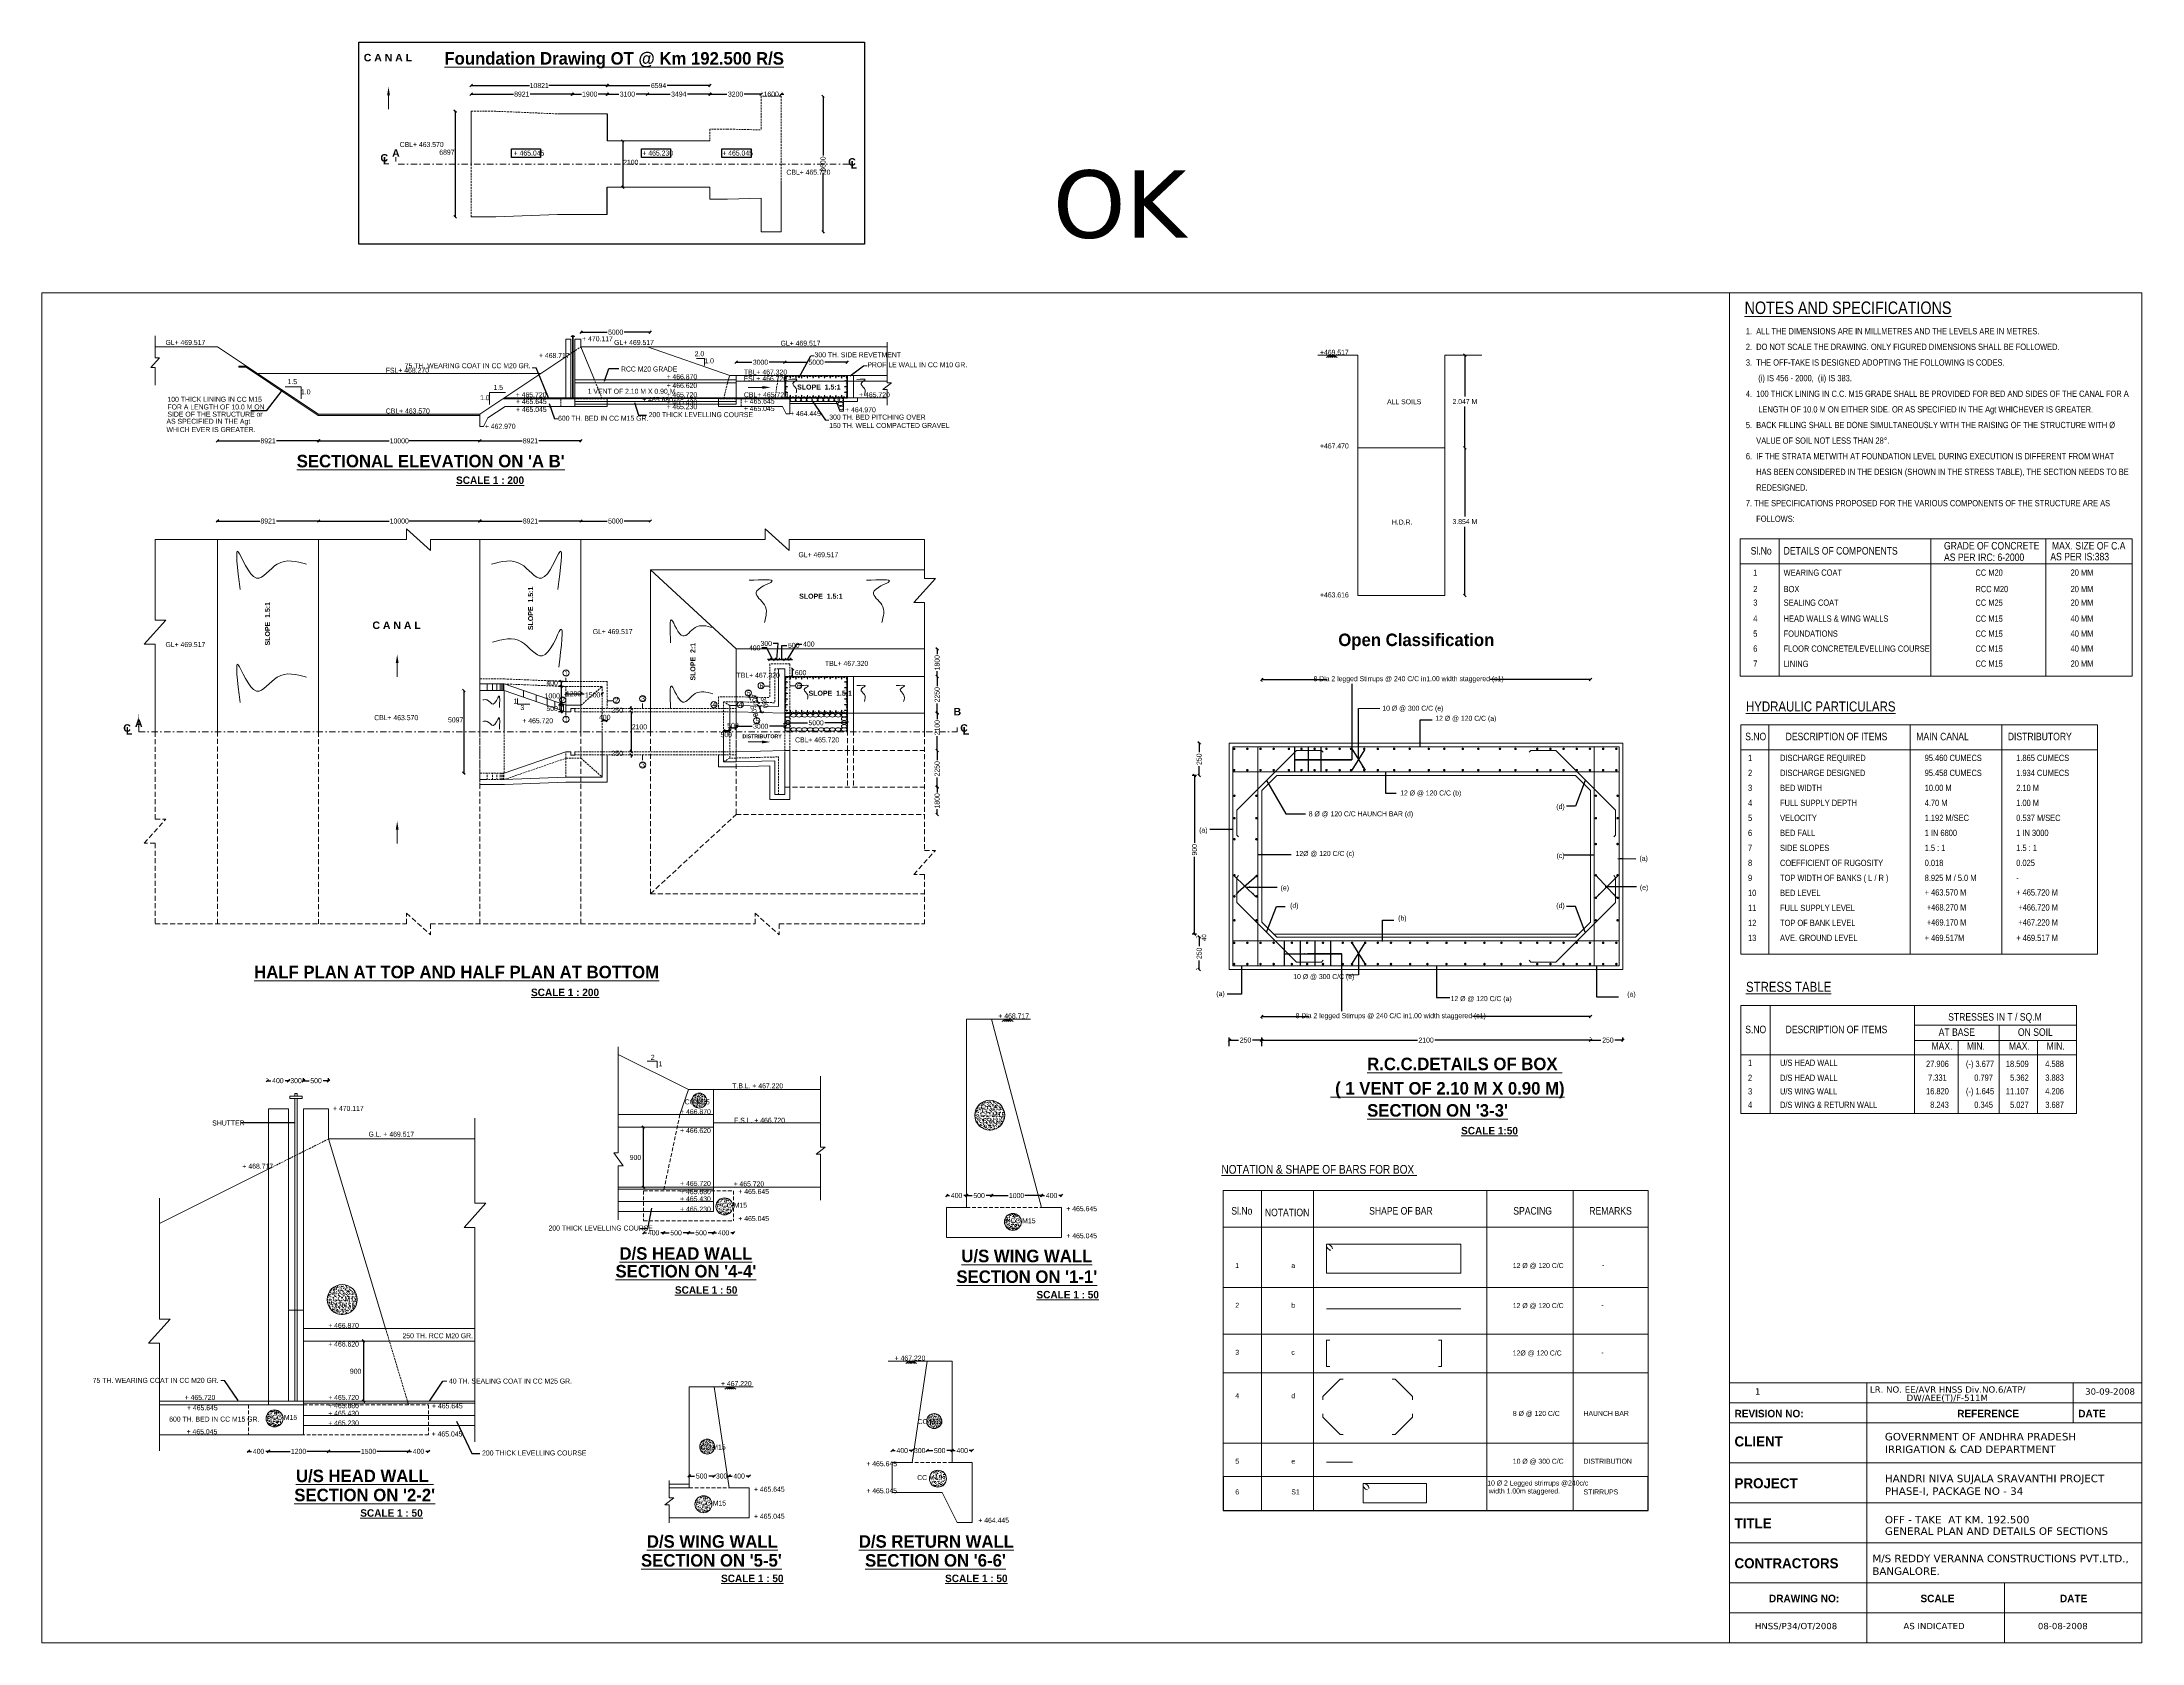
# Model space of a CAD drawing. Header units: millimetres. Extents: x 283753 to 367753, y 96727 to 160762.
import ezdxf
from ezdxf.enums import TextEntityAlignment as Align

# ---------------------------------------------------------------- set-up
doc = ezdxf.new("R2010")
doc.units = ezdxf.units.MM
for name, pattern in [('CENTER', [2, 1.25, -0.25, 0.25, -0.25]), ('DASHDOTX2', [50.8, 25.4, -12.7, 0, -12.7]), ('HIDDEN', [0.375, 0.25, -0.125])]:
    doc.linetypes.add(name, pattern=pattern)
for name, color, linetype in [('Box', 20, 'Continuous'), ('canal', 5, 'Continuous'), ('CENTER', 5, 'CENTER'), ('headwall', 6, 'Continuous'), ('TEXT', 7, 'Continuous')]:
    doc.layers.add(name, color=color, linetype=linetype)
doc.styles.add('AB', font='ARIALBD_1.TTF')
doc.styles.add('ARIAL NARROW', font='ARIALN_1.TTF')
doc.styles.add('CITYBLUEPR', font='cityb__.ttf')
doc.styles.add('VERDANA', font='verdana_0.ttf')
doc.dimstyles.new('ISO-25', dxfattribs={"dimtxt": 2.5, "dimasz": 2.5, "dimexe": 1.25, "dimexo": 0.625, "dimtad": 1, "dimdec": 0, "dimtxsty": 'Standard', "dimblk": 'OBLIQUE', "dimcen": 2.5, "dimdle": 1.25, "dimclrd": 6, "dimadec": 0, "dimazin": 0, "dimtfac": 1, "dimtdec": 0, "dimtmove": 0, "dimatfit": 3, "dimfxl": 0, "dimarcsym": 0})
doc.dimstyles.get("Standard").update_dxf_attribs({"dimtxt": 0.18, "dimasz": 0.18, "dimexe": 0.18, "dimexo": 0.0625, "dimgap": 0.09, "dimtad": 0, "dimtih": 1, "dimtoh": 1, "dimdec": 4, "dimzin": 0, "dimdsep": 46, "dimtxsty": 'Standard', "dimcen": 0.09, "dimadec": 0, "dimazin": 0, "dimtfac": 1, "dimtdec": 4, "dimtofl": 0, "dimtmove": 0, "dimatfit": 3, "dimfxl": 0, "dimtolj": 1, "dimtzin": 0, "dimarcsym": 0})
doc.dimstyles.new('STANDARD$0', dxfattribs={"dimscale": 88.888889, "dimtxt": 0.02, "dimasz": 0.02, "dimexe": 0.05, "dimexo": 0.1, "dimgap": 0.002, "dimtad": 2, "dimdec": 0, "dimzin": 1, "dimdsep": 46, "dimtxsty": 'Standard', "dimblk": 'OBLIQUE', "dimcen": 0.09, "dimadec": 0, "dimazin": 0, "dimtfac": 1, "dimtdec": 4, "dimtofl": 0, "dimtmove": 0, "dimatfit": 3, "dimfxl": 0, "dimtolj": 1, "dimtzin": 1, "dimarcsym": 0})
doc.dimstyles.new('STANDARD$7', dxfattribs={"dimtxt": 2, "dimasz": 2, "dimexe": 1.25, "dimexo": 0.625, "dimtad": 1, "dimdec": 0, "dimlfac": 0.5, "dimdsep": 46, "dimtxsty": 'Standard', "dimcen": 2.5, "dimadec": 0, "dimazin": 0, "dimtfac": 1, "dimtdec": 0, "dimtmove": 0, "dimatfit": 3, "dimfxl": 0, "dimtolj": 1, "dimtzin": 0, "dimarcsym": 0})

# ---------------------------------------------------------------- blocks, each defined once
blk = doc.blocks.new('_Oblique')
at = {"color": 0, "linetype": 'ByBlock', "lineweight": -2}
blk.add_line((-0.5, -0.5), (0.5, 0.5), dxfattribs=at)
blk = doc.blocks.new('*D146')
at = {"layer": 'canal', "color": 0, "lineweight": -2, "transparency": 16777216}
blk.add_line((313779, 135386), (313779, 135686), dxfattribs=at)
at = {"layer": 'Defpoints', "color": 0, "transparency": 16777216}
for p in [(313779, 135686), (313779, 135686), (313779, 135386)]:
    blk.add_point(p, dxfattribs=at)
at = {"layer": 'canal', "color": 0, "lineweight": -2, "transparency": 16777216, "xscale": 100, "yscale": 100, "zscale": 100}
for p, rotation in [((313779, 135686), 90), ((313779, 135386), 270)]:
    blk.add_blockref('_Oblique', p, dxfattribs=dict(at, rotation=rotation))
at = {"layer": 'canal', "color": 0, "lineweight": 9, "transparency": 16777216, "insert": (314100, 135536), "char_height": 200, "attachment_point": 5, "style": 'ARIAL NARROW'}
blk.add_mtext('\\A1;600', dxfattribs=at)
blk = doc.blocks.new('*D147')
at = {"layer": 'canal', "color": 0, "lineweight": -2, "transparency": 16777216}
for p, q in [((290775, 141601), (292468, 141601)), ((294819, 141601), (293126, 141601))]:
    blk.add_line(p, q, dxfattribs=at)
at = {"layer": 'Defpoints', "color": 0, "transparency": 16777216}
for p in [(290775, 141601), (294819, 141601), (294819, 141601)]:
    blk.add_point(p, dxfattribs=at)
at = {"layer": 'canal', "color": 0, "lineweight": -2, "transparency": 16777216, "xscale": 100, "yscale": 100, "zscale": 100, "rotation": 180}
blk.add_blockref('_Oblique', (290775, 141601), dxfattribs=at)
at = {"layer": 'canal', "color": 0, "lineweight": -2, "transparency": 16777216, "xscale": 100, "yscale": 100, "zscale": 100}
blk.add_blockref('_Oblique', (294819, 141601), dxfattribs=at)
at = {"layer": 'canal', "color": 0, "lineweight": 9, "transparency": 16777216, "insert": (292797, 141601), "char_height": 200, "attachment_point": 5, "style": 'ARIAL NARROW'}
blk.add_mtext('\\A1;8921', dxfattribs=at)
blk = doc.blocks.new('*D148')
at = {"layer": 'canal', "color": 0, "lineweight": -2, "transparency": 16777216}
for p, q in [((294819, 141601), (297643, 141601)), ((301269, 141601), (298444, 141601))]:
    blk.add_line(p, q, dxfattribs=at)
at = {"layer": 'Defpoints', "color": 0, "transparency": 16777216}
for p in [(294819, 141601), (301269, 141601), (301269, 141601)]:
    blk.add_point(p, dxfattribs=at)
at = {"layer": 'canal', "color": 0, "lineweight": -2, "transparency": 16777216, "xscale": 100, "yscale": 100, "zscale": 100, "rotation": 180}
blk.add_blockref('_Oblique', (294819, 141601), dxfattribs=at)
at = {"layer": 'canal', "color": 0, "lineweight": -2, "transparency": 16777216, "xscale": 100, "yscale": 100, "zscale": 100}
blk.add_blockref('_Oblique', (301269, 141601), dxfattribs=at)
at = {"layer": 'canal', "color": 0, "lineweight": 9, "transparency": 16777216, "insert": (298044, 141601), "char_height": 200, "attachment_point": 5, "style": 'ARIAL NARROW'}
blk.add_mtext('\\A1;10000', dxfattribs=at)
blk = doc.blocks.new('*D149')
at = {"layer": 'canal', "color": 0, "lineweight": -2, "transparency": 16777216}
for p, q in [((301269, 141601), (302962, 141601)), ((305313, 141601), (303620, 141601))]:
    blk.add_line(p, q, dxfattribs=at)
at = {"layer": 'Defpoints', "color": 0, "transparency": 16777216}
for p in [(301269, 141601), (305313, 141601), (305313, 141601)]:
    blk.add_point(p, dxfattribs=at)
at = {"layer": 'canal', "color": 0, "lineweight": -2, "transparency": 16777216, "xscale": 100, "yscale": 100, "zscale": 100, "rotation": 180}
blk.add_blockref('_Oblique', (301269, 141601), dxfattribs=at)
at = {"layer": 'canal', "color": 0, "lineweight": -2, "transparency": 16777216, "xscale": 100, "yscale": 100, "zscale": 100}
blk.add_blockref('_Oblique', (305313, 141601), dxfattribs=at)
at = {"layer": 'canal', "color": 0, "lineweight": 9, "transparency": 16777216, "insert": (303291, 141601), "char_height": 200, "attachment_point": 5, "style": 'ARIAL NARROW'}
blk.add_mtext('\\A1;8921', dxfattribs=at)
blk = doc.blocks.new('*D150')
at = {"layer": 'canal', "color": 0, "lineweight": -2, "transparency": 16777216}
blk.add_line((307320, 133974), (307320, 132374), dxfattribs=at)
at = {"layer": 'Defpoints', "color": 0, "transparency": 16777216}
for p in [(307320, 133974), (307320, 132374), (307320, 132374)]:
    blk.add_point(p, dxfattribs=at)
at = {"layer": 'canal', "color": 0, "lineweight": -2, "transparency": 16777216, "xscale": 100, "yscale": 100, "zscale": 100}
for p, rotation in [((307320, 133974), 90), ((307320, 132374), 270)]:
    blk.add_blockref('_Oblique', p, dxfattribs=dict(at, rotation=rotation))
at = {"layer": 'canal', "color": 0, "lineweight": 9, "transparency": 16777216, "insert": (307650, 133368), "char_height": 200, "attachment_point": 5, "style": 'ARIAL NARROW'}
blk.add_mtext('\\A1;2100', dxfattribs=at)
blk = doc.blocks.new('*D151')
at = {"layer": 'canal', "color": 0, "lineweight": -2, "transparency": 16777216}
for p, q in [((307320, 132374), (307320, 132474)), ((307320, 132249), (307320, 132149))]:
    blk.add_line(p, q, dxfattribs=at)
at = {"layer": 'Defpoints', "color": 0, "transparency": 16777216}
for p in [(307320, 132374), (307320, 132249), (307320, 132249)]:
    blk.add_point(p, dxfattribs=at)
at = {"layer": 'canal', "color": 0, "lineweight": -2, "transparency": 16777216, "xscale": 100, "yscale": 100, "zscale": 100}
for p, rotation in [((307320, 132374), 270), ((307320, 132249), 90)]:
    blk.add_blockref('_Oblique', p, dxfattribs=dict(at, rotation=rotation))
at = {"layer": 'canal', "color": 0, "lineweight": 9, "transparency": 16777216, "insert": (306762, 132311), "char_height": 200, "attachment_point": 5, "style": 'ARIAL NARROW'}
blk.add_mtext('\\A1;250', dxfattribs=at)
blk = doc.blocks.new('*D152')
at = {"layer": 'canal', "color": 0, "lineweight": -2, "transparency": 16777216}
for p, q in [((307320, 134099), (307320, 134199)), ((307320, 133974), (307320, 133874))]:
    blk.add_line(p, q, dxfattribs=at)
at = {"layer": 'Defpoints', "color": 0, "transparency": 16777216}
for p in [(307320, 134099), (307320, 134099), (307320, 133974)]:
    blk.add_point(p, dxfattribs=at)
at = {"layer": 'canal', "color": 0, "lineweight": -2, "transparency": 16777216, "xscale": 100, "yscale": 100, "zscale": 100}
for p, rotation in [((307320, 134099), 270), ((307320, 133974), 90)]:
    blk.add_blockref('_Oblique', p, dxfattribs=dict(at, rotation=rotation))
at = {"layer": 'canal', "color": 0, "lineweight": 9, "transparency": 16777216, "insert": (306762, 134036), "char_height": 200, "attachment_point": 5, "style": 'ARIAL NARROW'}
blk.add_mtext('\\A1;250', dxfattribs=at)
blk = doc.blocks.new('*D153')
at = {"layer": 'canal', "color": 0, "lineweight": -2, "transparency": 16777216}
for p, q in [((305313, 141601), (306355, 141601)), ((308087, 141601), (307044, 141601)), ((308087, 141701), (308087, 141701))]:
    blk.add_line(p, q, dxfattribs=at)
at = {"layer": 'Defpoints', "color": 0, "transparency": 16777216}
for p in [(305313, 141601), (305313, 141601), (308087, 141601)]:
    blk.add_point(p, dxfattribs=at)
at = {"layer": 'canal', "color": 0, "lineweight": -2, "transparency": 16777216, "xscale": 100, "yscale": 100, "zscale": 100, "rotation": 180}
blk.add_blockref('_Oblique', (305313, 141601), dxfattribs=at)
at = {"layer": 'canal', "color": 0, "lineweight": -2, "transparency": 16777216, "xscale": 100, "yscale": 100, "zscale": 100}
blk.add_blockref('_Oblique', (308087, 141601), dxfattribs=at)
at = {"layer": 'canal', "color": 0, "lineweight": 9, "transparency": 16777216, "insert": (306700, 141601), "char_height": 200, "attachment_point": 5, "style": 'ARIAL NARROW'}
blk.add_mtext('\\A1;5000', dxfattribs=at)
blk = doc.blocks.new('*D154')
at = {"layer": 'canal', "color": 0, "lineweight": -2, "transparency": 16777216}
for p, q in [((290775, 144809), (292468, 144809)), ((294819, 144809), (293126, 144809))]:
    blk.add_line(p, q, dxfattribs=at)
at = {"layer": 'Defpoints', "color": 0, "transparency": 16777216}
for p in [(290775, 144809), (294819, 144809), (294819, 144809)]:
    blk.add_point(p, dxfattribs=at)
at = {"layer": 'canal', "color": 0, "lineweight": -2, "transparency": 16777216, "xscale": 100, "yscale": 100, "zscale": 100, "rotation": 180}
blk.add_blockref('_Oblique', (290775, 144809), dxfattribs=at)
at = {"layer": 'canal', "color": 0, "lineweight": -2, "transparency": 16777216, "xscale": 100, "yscale": 100, "zscale": 100}
blk.add_blockref('_Oblique', (294819, 144809), dxfattribs=at)
at = {"layer": 'canal', "color": 0, "lineweight": 9, "transparency": 16777216, "insert": (292797, 144809), "char_height": 200, "attachment_point": 5, "style": 'ARIAL NARROW'}
blk.add_mtext('\\A1;8921', dxfattribs=at)
blk = doc.blocks.new('*D155')
at = {"layer": 'canal', "color": 0, "lineweight": -2, "transparency": 16777216}
for p, q in [((294819, 144809), (297643, 144809)), ((301269, 144809), (298444, 144809))]:
    blk.add_line(p, q, dxfattribs=at)
at = {"layer": 'Defpoints', "color": 0, "transparency": 16777216}
for p in [(294819, 144809), (301269, 144809), (301269, 144809)]:
    blk.add_point(p, dxfattribs=at)
at = {"layer": 'canal', "color": 0, "lineweight": -2, "transparency": 16777216, "xscale": 100, "yscale": 100, "zscale": 100, "rotation": 180}
blk.add_blockref('_Oblique', (294819, 144809), dxfattribs=at)
at = {"layer": 'canal', "color": 0, "lineweight": -2, "transparency": 16777216, "xscale": 100, "yscale": 100, "zscale": 100}
blk.add_blockref('_Oblique', (301269, 144809), dxfattribs=at)
at = {"layer": 'canal', "color": 0, "lineweight": 9, "transparency": 16777216, "insert": (298044, 144809), "char_height": 200, "attachment_point": 5, "style": 'ARIAL NARROW'}
blk.add_mtext('\\A1;10000', dxfattribs=at)
blk = doc.blocks.new('*D156')
at = {"layer": 'canal', "color": 0, "lineweight": -2, "transparency": 16777216}
for p, q in [((301269, 144809), (302962, 144809)), ((305313, 144809), (303620, 144809))]:
    blk.add_line(p, q, dxfattribs=at)
at = {"layer": 'Defpoints', "color": 0, "transparency": 16777216}
for p in [(301269, 144809), (305313, 144809), (305313, 144809)]:
    blk.add_point(p, dxfattribs=at)
at = {"layer": 'canal', "color": 0, "lineweight": -2, "transparency": 16777216, "xscale": 100, "yscale": 100, "zscale": 100, "rotation": 180}
blk.add_blockref('_Oblique', (301269, 144809), dxfattribs=at)
at = {"layer": 'canal', "color": 0, "lineweight": -2, "transparency": 16777216, "xscale": 100, "yscale": 100, "zscale": 100}
blk.add_blockref('_Oblique', (305313, 144809), dxfattribs=at)
at = {"layer": 'canal', "color": 0, "lineweight": 9, "transparency": 16777216, "insert": (303291, 144809), "char_height": 200, "attachment_point": 5, "style": 'ARIAL NARROW'}
blk.add_mtext('\\A1;8921', dxfattribs=at)
blk = doc.blocks.new('*D157')
at = {"layer": 'canal', "color": 0, "lineweight": -2, "transparency": 16777216}
for p, q in [((305313, 149156), (306355, 149156)), ((308087, 149156), (307044, 149156)), ((308087, 149256), (308087, 149256))]:
    blk.add_line(p, q, dxfattribs=at)
at = {"layer": 'Defpoints', "color": 0, "transparency": 16777216}
for p in [(305313, 149156), (305313, 149156), (308087, 149156)]:
    blk.add_point(p, dxfattribs=at)
at = {"layer": 'canal', "color": 0, "lineweight": -2, "transparency": 16777216, "xscale": 100, "yscale": 100, "zscale": 100, "rotation": 180}
blk.add_blockref('_Oblique', (305313, 149156), dxfattribs=at)
at = {"layer": 'canal', "color": 0, "lineweight": -2, "transparency": 16777216, "xscale": 100, "yscale": 100, "zscale": 100}
blk.add_blockref('_Oblique', (308087, 149156), dxfattribs=at)
at = {"layer": 'canal', "color": 0, "lineweight": 9, "transparency": 16777216, "insert": (306700, 149156), "char_height": 200, "attachment_point": 5, "style": 'ARIAL NARROW'}
blk.add_mtext('\\A1;5000', dxfattribs=at)
blk = doc.blocks.new('*D158')
at = {"layer": 'canal', "color": 0, "lineweight": -2, "transparency": 16777216}
for p, q in [((311517, 147953), (312147, 147953)), ((313467, 147953), (312837, 147953))]:
    blk.add_line(p, q, dxfattribs=at)
at = {"layer": 'Defpoints', "color": 0, "transparency": 16777216}
for p in [(311517, 147953), (313467, 147953), (313467, 147953)]:
    blk.add_point(p, dxfattribs=at)
at = {"layer": 'canal', "color": 0, "lineweight": -2, "transparency": 16777216, "xscale": 100, "yscale": 100, "zscale": 100, "rotation": 180}
blk.add_blockref('_Oblique', (311517, 147953), dxfattribs=at)
at = {"layer": 'canal', "color": 0, "lineweight": -2, "transparency": 16777216, "xscale": 100, "yscale": 100, "zscale": 100}
blk.add_blockref('_Oblique', (313467, 147953), dxfattribs=at)
at = {"layer": 'canal', "color": 0, "lineweight": 9, "transparency": 16777216, "insert": (312492, 147953), "char_height": 200, "attachment_point": 5, "style": 'ARIAL NARROW'}
blk.add_mtext('\\A1;3000', dxfattribs=at)
blk = doc.blocks.new('*D159')
at = {"layer": 'canal', "color": 0, "lineweight": -2, "transparency": 16777216}
for p, q in [((313467, 147953), (314372, 147953)), ((315967, 147953), (315062, 147953))]:
    blk.add_line(p, q, dxfattribs=at)
at = {"layer": 'Defpoints', "color": 0, "transparency": 16777216}
for p in [(313467, 147953), (315967, 147953), (315967, 147953)]:
    blk.add_point(p, dxfattribs=at)
at = {"layer": 'canal', "color": 0, "lineweight": -2, "transparency": 16777216, "xscale": 100, "yscale": 100, "zscale": 100, "rotation": 180}
blk.add_blockref('_Oblique', (313467, 147953), dxfattribs=at)
at = {"layer": 'canal', "color": 0, "lineweight": -2, "transparency": 16777216, "xscale": 100, "yscale": 100, "zscale": 100}
blk.add_blockref('_Oblique', (315967, 147953), dxfattribs=at)
at = {"layer": 'canal', "color": 0, "lineweight": 9, "transparency": 16777216, "insert": (314717, 147953), "char_height": 200, "attachment_point": 5, "style": 'ARIAL NARROW'}
blk.add_mtext('\\A1;5000', dxfattribs=at)
blk = doc.blocks.new('*D160')
at = {"layer": 'canal', "color": 0, "lineweight": -2, "transparency": 16777216}
for p, q in [((311527, 133392), (312157, 133392)), ((313477, 133392), (312847, 133392))]:
    blk.add_line(p, q, dxfattribs=at)
at = {"layer": 'Defpoints', "color": 0, "transparency": 16777216}
for p in [(311527, 133392), (313477, 133392), (313477, 133392)]:
    blk.add_point(p, dxfattribs=at)
at = {"layer": 'canal', "color": 0, "lineweight": -2, "transparency": 16777216, "xscale": 100, "yscale": 100, "zscale": 100, "rotation": 180}
blk.add_blockref('_Oblique', (311527, 133392), dxfattribs=at)
at = {"layer": 'canal', "color": 0, "lineweight": -2, "transparency": 16777216, "xscale": 100, "yscale": 100, "zscale": 100}
blk.add_blockref('_Oblique', (313477, 133392), dxfattribs=at)
at = {"layer": 'canal', "color": 0, "lineweight": 9, "transparency": 16777216, "insert": (312502, 133392), "char_height": 200, "attachment_point": 5, "style": 'ARIAL NARROW'}
blk.add_mtext('\\A1;3000', dxfattribs=at)
blk = doc.blocks.new('*D161')
at = {"layer": 'canal', "color": 0, "lineweight": -2, "transparency": 16777216}
for p, q in [((313467, 133532), (314372, 133532)), ((315967, 133532), (315062, 133532))]:
    blk.add_line(p, q, dxfattribs=at)
at = {"layer": 'Defpoints', "color": 0, "transparency": 16777216}
for p in [(313467, 133532), (315967, 133532), (315967, 133532)]:
    blk.add_point(p, dxfattribs=at)
at = {"layer": 'canal', "color": 0, "lineweight": -2, "transparency": 16777216, "xscale": 100, "yscale": 100, "zscale": 100, "rotation": 180}
blk.add_blockref('_Oblique', (313467, 133532), dxfattribs=at)
at = {"layer": 'canal', "color": 0, "lineweight": -2, "transparency": 16777216, "xscale": 100, "yscale": 100, "zscale": 100}
blk.add_blockref('_Oblique', (315967, 133532), dxfattribs=at)
at = {"layer": 'canal', "color": 0, "lineweight": 9, "transparency": 16777216, "insert": (314717, 133532), "char_height": 200, "attachment_point": 5, "style": 'ARIAL NARROW'}
blk.add_mtext('\\A1;5000', dxfattribs=at)
blk = doc.blocks.new('*D162')
at = {"layer": 'canal', "color": 0, "lineweight": -2, "transparency": 16777216}
for p, q in [((300527, 134826), (300527, 134826)), ((300627, 134826), (300627, 131522))]:
    blk.add_line(p, q, dxfattribs=at)
at = {"layer": 'Defpoints', "color": 0, "transparency": 16777216}
for p in [(300627, 134826), (300627, 131522), (300627, 131522)]:
    blk.add_point(p, dxfattribs=at)
at = {"layer": 'canal', "color": 0, "lineweight": -2, "transparency": 16777216, "xscale": 100, "yscale": 100, "zscale": 100}
for p, rotation in [((300627, 134826), 90), ((300627, 131522), 270)]:
    blk.add_blockref('_Oblique', p, dxfattribs=dict(at, rotation=rotation))
at = {"layer": 'canal', "color": 0, "lineweight": 9, "transparency": 16777216, "insert": (300297, 133648), "char_height": 200, "attachment_point": 5, "style": 'ARIAL NARROW'}
blk.add_mtext('\\A1;5097', dxfattribs=at)
blk = doc.blocks.new('*D163')
at = {"layer": 'Defpoints', "color": 0, "transparency": 16777216}
for p in [(304713, 134694), (305313, 134694), (305313, 134694)]:
    blk.add_point(p, dxfattribs=at)
at = {"layer": 'headwall', "color": 0, "lineweight": -2, "transparency": 16777216}
blk.add_line((304713, 134694), (305313, 134694), dxfattribs=at)
at = {"layer": 'headwall', "color": 0, "lineweight": -2, "transparency": 16777216, "xscale": 100, "yscale": 100, "zscale": 100, "rotation": 180}
blk.add_blockref('_Oblique', (304713, 134694), dxfattribs=at)
at = {"layer": 'headwall', "color": 0, "lineweight": -2, "transparency": 16777216, "xscale": 100, "yscale": 100, "zscale": 100}
blk.add_blockref('_Oblique', (305313, 134694), dxfattribs=at)
at = {"layer": 'headwall', "color": 0, "lineweight": 9, "transparency": 16777216, "insert": (305013, 134694), "char_height": 200, "attachment_point": 5, "style": 'ARIAL NARROW'}
blk.add_mtext('\\A1;1200', dxfattribs=at)
blk = doc.blocks.new('*D164')
at = {"layer": 'Defpoints', "color": 0, "transparency": 16777216}
for p in [(305313, 134694), (306163, 134694), (306163, 134694)]:
    blk.add_point(p, dxfattribs=at)
at = {"layer": 'headwall', "color": 0, "lineweight": -2, "transparency": 16777216}
for p, q in [((305313, 134694), (305443, 134694)), ((306163, 134694), (306116, 134694))]:
    blk.add_line(p, q, dxfattribs=at)
at = {"layer": 'headwall', "color": 0, "lineweight": -2, "transparency": 16777216, "xscale": 100, "yscale": 100, "zscale": 100, "rotation": 180}
blk.add_blockref('_Oblique', (305313, 134694), dxfattribs=at)
at = {"layer": 'headwall', "color": 0, "lineweight": -2, "transparency": 16777216, "xscale": 100, "yscale": 100, "zscale": 100}
blk.add_blockref('_Oblique', (306163, 134694), dxfattribs=at)
at = {"layer": 'headwall', "color": 0, "lineweight": 9, "transparency": 16777216, "insert": (305780, 134646), "char_height": 200, "attachment_point": 5, "style": 'ARIAL NARROW'}
blk.add_mtext('\\A1;1500', dxfattribs=at)
blk = doc.blocks.new('*D165')
at = {"layer": 'Defpoints', "color": 0, "transparency": 16777216}
for p in [(306163, 133626), (306363, 133626), (306363, 133626)]:
    blk.add_point(p, dxfattribs=at)
at = {"layer": 'headwall', "color": 0, "lineweight": -2, "transparency": 16777216}
blk.add_line((306163, 133626), (306363, 133626), dxfattribs=at)
at = {"layer": 'headwall', "color": 0, "lineweight": -2, "transparency": 16777216, "xscale": 100, "yscale": 100, "zscale": 100, "rotation": 180}
blk.add_blockref('_Oblique', (306163, 133626), dxfattribs=at)
at = {"layer": 'headwall', "color": 0, "lineweight": -2, "transparency": 16777216, "xscale": 100, "yscale": 100, "zscale": 100}
blk.add_blockref('_Oblique', (306363, 133626), dxfattribs=at)
at = {"layer": 'headwall', "color": 0, "lineweight": 9, "transparency": 16777216, "insert": (306263, 133750), "char_height": 200, "attachment_point": 5, "style": 'ARIAL NARROW'}
blk.add_mtext('\\A1;400', dxfattribs=at)
blk = doc.blocks.new('*D166')
at = {"layer": 'Defpoints', "color": 0, "transparency": 16777216}
for p in [(304513, 134984), (304713, 135184), (304713, 134984)]:
    blk.add_point(p, dxfattribs=at)
at = {"layer": 'headwall', "color": 0, "lineweight": -2, "transparency": 16777216}
for p, q in [((304613, 135184), (304413, 135184)), ((304613, 134984), (304413, 134984)), ((304513, 135184), (304513, 134984))]:
    blk.add_line(p, q, dxfattribs=at)
at = {"layer": 'headwall', "color": 0, "lineweight": -2, "transparency": 16777216, "xscale": 100, "yscale": 100, "zscale": 100}
for p, rotation in [((304513, 135184), 90), ((304513, 134984), 270)]:
    blk.add_blockref('_Oblique', p, dxfattribs=dict(at, rotation=rotation))
at = {"layer": 'headwall', "color": 0, "lineweight": 9, "transparency": 16777216, "insert": (304158, 135129), "char_height": 200, "attachment_point": 5, "style": 'ARIAL NARROW'}
blk.add_mtext('\\A1;400', dxfattribs=at)
blk = doc.blocks.new('*D167')
at = {"layer": 'Defpoints', "color": 0, "transparency": 16777216}
for p in [(304713, 134984), (304513, 134234), (304713, 134234)]:
    blk.add_point(p, dxfattribs=at)
at = {"layer": 'headwall', "color": 0, "lineweight": -2, "transparency": 16777216}
for p, q in [((304613, 134984), (304413, 134984)), ((304513, 134984), (304513, 134234)), ((304613, 134234), (304413, 134234))]:
    blk.add_line(p, q, dxfattribs=at)
at = {"layer": 'headwall', "color": 0, "lineweight": -2, "transparency": 16777216, "xscale": 100, "yscale": 100, "zscale": 100}
for p, rotation in [((304513, 134984), 90), ((304513, 134234), 270)]:
    blk.add_blockref('_Oblique', p, dxfattribs=dict(at, rotation=rotation))
at = {"layer": 'headwall', "color": 0, "lineweight": 9, "transparency": 16777216, "insert": (304165, 134609), "char_height": 200, "attachment_point": 5, "style": 'ARIAL NARROW'}
blk.add_mtext('\\A1;1000', dxfattribs=at)
blk = doc.blocks.new('*D168')
at = {"layer": 'Defpoints', "color": 0, "transparency": 16777216}
for p in [(304513, 133974), (304713, 134234), (304713, 133974)]:
    blk.add_point(p, dxfattribs=at)
at = {"layer": 'headwall', "color": 0, "lineweight": -2, "transparency": 16777216}
for p, q in [((304613, 134234), (304413, 134234)), ((304613, 133974), (304413, 133974)), ((304513, 134234), (304513, 133974))]:
    blk.add_line(p, q, dxfattribs=at)
at = {"layer": 'headwall', "color": 0, "lineweight": -2, "transparency": 16777216, "xscale": 100, "yscale": 100, "zscale": 100}
for p, rotation in [((304513, 134234), 90), ((304513, 133974), 270)]:
    blk.add_blockref('_Oblique', p, dxfattribs=dict(at, rotation=rotation))
at = {"layer": 'headwall', "color": 0, "lineweight": 9, "transparency": 16777216, "insert": (304158, 134104), "char_height": 200, "attachment_point": 5, "style": 'ARIAL NARROW'}
blk.add_mtext('\\A1;500', dxfattribs=at)
blk = doc.blocks.new('*D169')
at = {"layer": 'Defpoints', "color": 0, "transparency": 16777216}
for p in [(311267, 133318), (311267, 133318), (311517, 133318)]:
    blk.add_point(p, dxfattribs=at)
at = {"layer": 'headwall', "color": 0, "lineweight": -2, "transparency": 16777216}
blk.add_line((311517, 133318), (311267, 133318), dxfattribs=at)
at = {"layer": 'headwall', "color": 0, "lineweight": -2, "transparency": 16777216, "xscale": 100, "yscale": 100, "zscale": 100, "rotation": 180}
blk.add_blockref('_Oblique', (311267, 133318), dxfattribs=at)
at = {"layer": 'headwall', "color": 0, "lineweight": -2, "transparency": 16777216, "xscale": 100, "yscale": 100, "zscale": 100}
blk.add_blockref('_Oblique', (311517, 133318), dxfattribs=at)
at = {"layer": 'headwall', "color": 0, "lineweight": 9, "transparency": 16777216, "insert": (311392, 133427), "char_height": 200, "attachment_point": 5, "style": 'ARIAL NARROW'}
blk.add_mtext('\\A1;500', dxfattribs=at)
blk = doc.blocks.new('*D170')
at = {"layer": 'Defpoints', "color": 0, "transparency": 16777216}
for p in [(311017, 133212), (311017, 133212), (311267, 133212)]:
    blk.add_point(p, dxfattribs=at)
at = {"layer": 'headwall', "color": 0, "lineweight": -2, "transparency": 16777216}
blk.add_line((311267, 133212), (311017, 133212), dxfattribs=at)
at = {"layer": 'headwall', "color": 0, "lineweight": -2, "transparency": 16777216, "xscale": 100, "yscale": 100, "zscale": 100, "rotation": 180}
blk.add_blockref('_Oblique', (311017, 133212), dxfattribs=at)
at = {"layer": 'headwall', "color": 0, "lineweight": -2, "transparency": 16777216, "xscale": 100, "yscale": 100, "zscale": 100}
blk.add_blockref('_Oblique', (311267, 133212), dxfattribs=at)
at = {"layer": 'headwall', "color": 0, "lineweight": 9, "transparency": 16777216, "insert": (311121, 133058), "char_height": 200, "attachment_point": 5, "style": 'ARIAL NARROW'}
blk.add_mtext('\\A1;500', dxfattribs=at)
blk = doc.blocks.new('*D171')
at = {"layer": 'Defpoints', "color": 0, "transparency": 16777216}
for p in [(312325, 134553), (312387, 134350), (312390, 134352)]:
    blk.add_point(p, dxfattribs=at)
at = {"layer": 'headwall', "color": 0, "lineweight": -2, "transparency": 16777216}
for p, q in [((312230, 134523), (312226, 134521)), ((312321, 134552), (312387, 134350)), ((312295, 134321), (312291, 134320))]:
    blk.add_line(p, q, dxfattribs=at)
at = {"layer": 'headwall', "color": 0, "lineweight": -2, "transparency": 16777216, "xscale": 100, "yscale": 100, "zscale": 100}
for p, rotation in [((312321, 134552), 107.9459230267132), ((312387, 134350), 287.9459230267132)]:
    blk.add_blockref('_Oblique', p, dxfattribs=dict(at, rotation=rotation))
at = {"layer": 'headwall', "color": 0, "lineweight": 9, "transparency": 16777216, "insert": (312266, 134453), "char_height": 200, "attachment_point": 5, "rotation": 287.94592, "style": 'ARIAL NARROW'}
blk.add_mtext('\\A1;400', dxfattribs=at)
blk = doc.blocks.new('*D172')
at = {"layer": 'Defpoints', "color": 0, "transparency": 16777216}
for p in [(312390, 134352), (312413, 134186), (312442, 134196)]:
    blk.add_point(p, dxfattribs=at)
at = {"layer": 'headwall', "color": 0, "lineweight": -2, "transparency": 16777216}
for p, q in [((312390, 134352), (312358, 134446)), ((312295, 134320), (312295, 134320)), ((312442, 134196), (312474, 134101)), ((312508, 134218), (312537, 134227))]:
    blk.add_line(p, q, dxfattribs=at)
at = {"layer": 'headwall', "color": 0, "lineweight": -2, "transparency": 16777216, "xscale": 100, "yscale": 100, "zscale": 100}
for p, rotation in [((312390, 134352), 288.4349488229666), ((312442, 134196), 108.4349488229666)]:
    blk.add_blockref('_Oblique', p, dxfattribs=dict(at, rotation=rotation))
at = {"layer": 'headwall', "color": 0, "lineweight": 9, "transparency": 16777216, "insert": (312654, 134346), "char_height": 200, "attachment_point": 5, "rotation": 288.43495, "style": 'ARIAL NARROW'}
blk.add_mtext('\\A1;300', dxfattribs=at)
blk = doc.blocks.new('*D173')
at = {"layer": 'Defpoints', "color": 0, "transparency": 16777216}
for p in [(312432, 134201), (312492, 133949), (312514, 133956)]:
    blk.add_point(p, dxfattribs=at)
at = {"layer": 'headwall', "color": 0, "lineweight": -2, "transparency": 16777216}
for p, q in [((312338, 134169), (312338, 134169)), ((312432, 134201), (312514, 133956)), ((312587, 133981), (312609, 133988))]:
    blk.add_line(p, q, dxfattribs=at)
at = {"layer": 'headwall', "color": 0, "lineweight": -2, "transparency": 16777216, "xscale": 100, "yscale": 100, "zscale": 100}
for p, rotation in [((312432, 134201), 108.4349488229666), ((312514, 133956), 288.4349488229666)]:
    blk.add_blockref('_Oblique', p, dxfattribs=dict(at, rotation=rotation))
at = {"layer": 'headwall', "color": 0, "lineweight": 9, "transparency": 16777216, "insert": (312243, 133997), "char_height": 200, "attachment_point": 5, "rotation": 288.43495, "style": 'ARIAL NARROW'}
blk.add_mtext('\\A1;500', dxfattribs=at)
blk = doc.blocks.new('*D174')
at = {"layer": 'Defpoints', "color": 0, "transparency": 16777216}
for p in [(312867, 136069), (313067, 136069), (313067, 136069)]:
    blk.add_point(p, dxfattribs=at)
at = {"layer": 'headwall', "color": 0, "lineweight": -2, "transparency": 16777216}
for p, q in [((312745, 136526), (312545, 136526)), ((312967, 136069), (312745, 136526)), ((312867, 136069), (312767, 136069)), ((312867, 136069), (313067, 136069)), ((313067, 136069), (313167, 136069))]:
    blk.add_line(p, q, dxfattribs=at)
at = {"layer": 'headwall', "color": 0, "lineweight": -2, "transparency": 16777216, "xscale": 100, "yscale": 100, "zscale": 100}
blk.add_blockref('_Oblique', (312867, 136069), dxfattribs=at)
at = {"layer": 'headwall', "color": 0, "lineweight": -2, "transparency": 16777216, "xscale": 100, "yscale": 100, "zscale": 100, "rotation": 180}
blk.add_blockref('_Oblique', (313067, 136069), dxfattribs=at)
at = {"layer": 'headwall', "color": 0, "lineweight": 9, "transparency": 16777216, "insert": (312260, 136526), "char_height": 200, "attachment_point": 5, "style": 'ARIAL NARROW'}
blk.add_mtext('\\A1;400', dxfattribs=at)
blk = doc.blocks.new('*D175')
at = {"layer": 'Defpoints', "color": 0, "transparency": 16777216}
for p in [(313067, 136069), (313217, 136069), (313217, 136069)]:
    blk.add_point(p, dxfattribs=at)
at = {"layer": 'headwall', "color": 0, "lineweight": -2, "transparency": 16777216}
for p, q in [((313204, 136705), (313004, 136705)), ((313142, 136069), (313204, 136705)), ((313067, 136069), (312967, 136069)), ((313067, 136069), (313217, 136069)), ((313217, 136069), (313317, 136069))]:
    blk.add_line(p, q, dxfattribs=at)
at = {"layer": 'headwall', "color": 0, "lineweight": -2, "transparency": 16777216, "xscale": 100, "yscale": 100, "zscale": 100}
blk.add_blockref('_Oblique', (313067, 136069), dxfattribs=at)
at = {"layer": 'headwall', "color": 0, "lineweight": -2, "transparency": 16777216, "xscale": 100, "yscale": 100, "zscale": 100, "rotation": 180}
blk.add_blockref('_Oblique', (313217, 136069), dxfattribs=at)
at = {"layer": 'headwall', "color": 0, "lineweight": 9, "transparency": 16777216, "insert": (312723, 136705), "char_height": 200, "attachment_point": 5, "style": 'ARIAL NARROW'}
blk.add_mtext('\\A1;300', dxfattribs=at)
blk = doc.blocks.new('*D176')
at = {"layer": 'Defpoints', "color": 0, "transparency": 16777216}
for p in [(313217, 136069), (313467, 136069), (313467, 136069)]:
    blk.add_point(p, dxfattribs=at)
at = {"layer": 'headwall', "color": 0, "lineweight": -2, "transparency": 16777216}
for p, q in [((313342, 136069), (313342, 136628)), ((313342, 136628), (313542, 136628)), ((313217, 136069), (313467, 136069))]:
    blk.add_line(p, q, dxfattribs=at)
at = {"layer": 'headwall', "color": 0, "lineweight": -2, "transparency": 16777216, "xscale": 100, "yscale": 100, "zscale": 100, "rotation": 180}
blk.add_blockref('_Oblique', (313217, 136069), dxfattribs=at)
at = {"layer": 'headwall', "color": 0, "lineweight": -2, "transparency": 16777216, "xscale": 100, "yscale": 100, "zscale": 100}
blk.add_blockref('_Oblique', (313467, 136069), dxfattribs=at)
at = {"layer": 'headwall', "color": 0, "lineweight": 9, "transparency": 16777216, "insert": (313823, 136628), "char_height": 200, "attachment_point": 5, "style": 'ARIAL NARROW'}
blk.add_mtext('\\A1;500', dxfattribs=at)
blk = doc.blocks.new('*D177')
at = {"layer": 'Defpoints', "color": 0, "transparency": 16777216}
for p in [(313467, 136069), (313667, 136069), (313667, 136069)]:
    blk.add_point(p, dxfattribs=at)
at = {"layer": 'headwall', "color": 0, "lineweight": -2, "transparency": 16777216}
for p, q in [((313567, 136069), (313942, 136682)), ((313942, 136682), (314142, 136682)), ((313467, 136069), (313367, 136069)), ((313467, 136069), (313667, 136069)), ((313667, 136069), (313767, 136069))]:
    blk.add_line(p, q, dxfattribs=at)
at = {"layer": 'headwall', "color": 0, "lineweight": -2, "transparency": 16777216, "xscale": 100, "yscale": 100, "zscale": 100}
blk.add_blockref('_Oblique', (313467, 136069), dxfattribs=at)
at = {"layer": 'headwall', "color": 0, "lineweight": -2, "transparency": 16777216, "xscale": 100, "yscale": 100, "zscale": 100, "rotation": 180}
blk.add_blockref('_Oblique', (313667, 136069), dxfattribs=at)
at = {"layer": 'headwall', "color": 0, "lineweight": 9, "transparency": 16777216, "insert": (314426, 136682), "char_height": 200, "attachment_point": 5, "style": 'ARIAL NARROW'}
blk.add_mtext('\\A1;400', dxfattribs=at)
blk = doc.blocks.new('*D178')
at = {"layer": 'Defpoints', "color": 0, "transparency": 16777216}
for p in [(294215, 119099), (295215, 119218), (295215, 119086)]:
    blk.add_point(p, dxfattribs=at)
at = {"layer": 'TEXT', "color": 0, "lineweight": -2, "transparency": 16777216}
for p, q in [((294215, 119199), (294215, 119318)), ((295215, 119186), (295215, 119318)), ((294215, 119218), (294435, 119218)), ((295215, 119218), (294996, 119218))]:
    blk.add_line(p, q, dxfattribs=at)
at = {"layer": 'TEXT', "color": 0, "lineweight": -2, "transparency": 16777216, "xscale": 100, "yscale": 100, "zscale": 100, "rotation": 180}
blk.add_blockref('_Oblique', (294215, 119218), dxfattribs=at)
at = {"layer": 'TEXT', "color": 0, "lineweight": -2, "transparency": 16777216, "xscale": 100, "yscale": 100, "zscale": 100}
blk.add_blockref('_Oblique', (295215, 119218), dxfattribs=at)
at = {"layer": 'TEXT', "color": 0, "lineweight": 9, "transparency": 16777216, "insert": (294715, 119218), "char_height": 200, "attachment_point": 5, "style": 'ARIAL NARROW'}
blk.add_mtext('\\A1;500', dxfattribs=at)
blk = doc.blocks.new('*D179')
at = {"layer": 'Defpoints', "color": 0, "transparency": 16777216}
for p in [(293615, 119218), (294215, 119218), (294215, 119218)]:
    blk.add_point(p, dxfattribs=at)
at = {"layer": 'TEXT', "color": 0, "lineweight": -2, "transparency": 16777216}
for p, q in [((293615, 119218), (293635, 119218)), ((294215, 119218), (294196, 119218))]:
    blk.add_line(p, q, dxfattribs=at)
at = {"layer": 'TEXT', "color": 0, "lineweight": -2, "transparency": 16777216, "xscale": 100, "yscale": 100, "zscale": 100, "rotation": 180}
blk.add_blockref('_Oblique', (293615, 119218), dxfattribs=at)
at = {"layer": 'TEXT', "color": 0, "lineweight": -2, "transparency": 16777216, "xscale": 100, "yscale": 100, "zscale": 100}
blk.add_blockref('_Oblique', (294215, 119218), dxfattribs=at)
at = {"layer": 'TEXT', "color": 0, "lineweight": 9, "transparency": 16777216, "insert": (293915, 119218), "char_height": 200, "attachment_point": 5, "style": 'ARIAL NARROW'}
blk.add_mtext('\\A1;300', dxfattribs=at)
blk = doc.blocks.new('*D180')
at = {"layer": 'Defpoints', "color": 0, "transparency": 16777216}
for p in [(292765, 119206), (293615, 119218), (293615, 119218)]:
    blk.add_point(p, dxfattribs=at)
at = {"layer": 'TEXT', "color": 0, "lineweight": -2, "transparency": 16777216}
for p, q in [((292765, 119306), (292765, 119318)), ((292765, 119218), (292906, 119218)), ((293615, 119218), (293475, 119218))]:
    blk.add_line(p, q, dxfattribs=at)
at = {"layer": 'TEXT', "color": 0, "lineweight": -2, "transparency": 16777216, "xscale": 100, "yscale": 100, "zscale": 100, "rotation": 180}
blk.add_blockref('_Oblique', (292765, 119218), dxfattribs=at)
at = {"layer": 'TEXT', "color": 0, "lineweight": -2, "transparency": 16777216, "xscale": 100, "yscale": 100, "zscale": 100}
blk.add_blockref('_Oblique', (293615, 119218), dxfattribs=at)
at = {"layer": 'TEXT', "color": 0, "lineweight": 9, "transparency": 16777216, "insert": (293190, 119218), "char_height": 200, "attachment_point": 5, "style": 'ARIAL NARROW'}
blk.add_mtext('\\A1;400', dxfattribs=at)
blk = doc.blocks.new('*D181')
at = {"layer": 'Defpoints', "color": 0, "transparency": 16777216}
for p in [(296612, 108803), (296612, 106403), (296612, 106403)]:
    blk.add_point(p, dxfattribs=at)
at = {"layer": 'TEXT', "color": 0, "lineweight": -2, "transparency": 16777216}
for p, q in [((296612, 108803), (296612, 106403)), ((296512, 106403), (296512, 106403))]:
    blk.add_line(p, q, dxfattribs=at)
at = {"layer": 'TEXT', "color": 0, "lineweight": -2, "transparency": 16777216, "xscale": 100, "yscale": 100, "zscale": 100}
for p, rotation in [((296612, 108803), 90), ((296612, 106403), 270)]:
    blk.add_blockref('_Oblique', p, dxfattribs=dict(at, rotation=rotation))
at = {"layer": 'TEXT', "color": 0, "lineweight": 9, "transparency": 16777216, "insert": (296298, 107594), "char_height": 200, "attachment_point": 5, "style": 'ARIAL NARROW'}
blk.add_mtext('\\A1;900', dxfattribs=at)
blk = doc.blocks.new('*D182')
at = {"layer": 'Defpoints', "color": 0, "transparency": 16777216}
for p in [(292815, 104391), (295215, 104391), (295215, 104391)]:
    blk.add_point(p, dxfattribs=at)
at = {"layer": 'TEXT', "color": 0, "lineweight": -2, "transparency": 16777216}
for p, q in [((292815, 104391), (293679, 104391)), ((295215, 104391), (294352, 104391))]:
    blk.add_line(p, q, dxfattribs=at)
at = {"layer": 'TEXT', "color": 0, "lineweight": -2, "transparency": 16777216, "xscale": 100, "yscale": 100, "zscale": 100, "rotation": 180}
blk.add_blockref('_Oblique', (292815, 104391), dxfattribs=at)
at = {"layer": 'TEXT', "color": 0, "lineweight": -2, "transparency": 16777216, "xscale": 100, "yscale": 100, "zscale": 100}
blk.add_blockref('_Oblique', (295215, 104391), dxfattribs=at)
at = {"layer": 'TEXT', "color": 0, "lineweight": 9, "transparency": 16777216, "insert": (294015, 104391), "char_height": 200, "attachment_point": 5, "style": 'ARIAL NARROW'}
blk.add_mtext('\\A1;1200', dxfattribs=at)
blk = doc.blocks.new('*D183')
at = {"layer": 'Defpoints', "color": 0, "transparency": 16777216}
for p in [(295215, 104391), (298415, 104391), (298415, 104391)]:
    blk.add_point(p, dxfattribs=at)
at = {"layer": 'TEXT', "color": 0, "lineweight": -2, "transparency": 16777216}
for p, q in [((295215, 104391), (296479, 104391)), ((298415, 104391), (297152, 104391))]:
    blk.add_line(p, q, dxfattribs=at)
at = {"layer": 'TEXT', "color": 0, "lineweight": -2, "transparency": 16777216, "xscale": 100, "yscale": 100, "zscale": 100, "rotation": 180}
blk.add_blockref('_Oblique', (295215, 104391), dxfattribs=at)
at = {"layer": 'TEXT', "color": 0, "lineweight": -2, "transparency": 16777216, "xscale": 100, "yscale": 100, "zscale": 100}
blk.add_blockref('_Oblique', (298415, 104391), dxfattribs=at)
at = {"layer": 'TEXT', "color": 0, "lineweight": 9, "transparency": 16777216, "insert": (296815, 104391), "char_height": 200, "attachment_point": 5, "style": 'ARIAL NARROW'}
blk.add_mtext('\\A1;1500', dxfattribs=at)
blk = doc.blocks.new('*D184')
at = {"layer": 'Defpoints', "color": 0, "transparency": 16777216}
for p in [(298415, 104391), (299215, 104391), (299215, 104391)]:
    blk.add_point(p, dxfattribs=at)
at = {"layer": 'TEXT', "color": 0, "lineweight": -2, "transparency": 16777216}
for p, q in [((298415, 104391), (298531, 104391)), ((299215, 104391), (299100, 104391))]:
    blk.add_line(p, q, dxfattribs=at)
at = {"layer": 'TEXT', "color": 0, "lineweight": -2, "transparency": 16777216, "xscale": 100, "yscale": 100, "zscale": 100, "rotation": 180}
blk.add_blockref('_Oblique', (298415, 104391), dxfattribs=at)
at = {"layer": 'TEXT', "color": 0, "lineweight": -2, "transparency": 16777216, "xscale": 100, "yscale": 100, "zscale": 100}
blk.add_blockref('_Oblique', (299215, 104391), dxfattribs=at)
at = {"layer": 'TEXT', "color": 0, "lineweight": 9, "transparency": 16777216, "insert": (298815, 104391), "char_height": 200, "attachment_point": 5, "style": 'ARIAL NARROW'}
blk.add_mtext('\\A1;400', dxfattribs=at)
blk = doc.blocks.new('*D185')
at = {"layer": 'Defpoints', "color": 0, "transparency": 16777216}
for p in [(292015, 104391), (292015, 104391), (292815, 104391)]:
    blk.add_point(p, dxfattribs=at)
at = {"layer": 'TEXT', "color": 0, "lineweight": -2, "transparency": 16777216}
for p, q in [((292015, 104391), (292131, 104391)), ((292815, 104391), (292700, 104391))]:
    blk.add_line(p, q, dxfattribs=at)
at = {"layer": 'TEXT', "color": 0, "lineweight": -2, "transparency": 16777216, "xscale": 100, "yscale": 100, "zscale": 100, "rotation": 180}
blk.add_blockref('_Oblique', (292015, 104391), dxfattribs=at)
at = {"layer": 'TEXT', "color": 0, "lineweight": -2, "transparency": 16777216, "xscale": 100, "yscale": 100, "zscale": 100}
blk.add_blockref('_Oblique', (292815, 104391), dxfattribs=at)
at = {"layer": 'TEXT', "color": 0, "lineweight": 9, "transparency": 16777216, "insert": (292415, 104391), "char_height": 200, "attachment_point": 5, "style": 'ARIAL NARROW'}
blk.add_mtext('\\A1;400', dxfattribs=at)
blk = doc.blocks.new('*D186')
at = {"layer": 'Defpoints', "color": 0, "transparency": 16777216}
for p in [(307805, 117361), (307805, 114961), (307805, 114961)]:
    blk.add_point(p, dxfattribs=at)
at = {"layer": 'TEXT', "color": 0, "lineweight": -2, "transparency": 16777216}
for p, q in [((307805, 117361), (307805, 114961)), ((307705, 114961), (307705, 114961))]:
    blk.add_line(p, q, dxfattribs=at)
at = {"layer": 'TEXT', "color": 0, "lineweight": -2, "transparency": 16777216, "xscale": 100, "yscale": 100, "zscale": 100}
for p, rotation in [((307805, 117361), 90), ((307805, 114961), 270)]:
    blk.add_blockref('_Oblique', p, dxfattribs=dict(at, rotation=rotation))
at = {"layer": 'TEXT', "color": 0, "lineweight": 9, "transparency": 16777216, "insert": (307491, 116146), "char_height": 200, "attachment_point": 5, "style": 'ARIAL NARROW'}
blk.add_mtext('\\A1;900', dxfattribs=at)
blk = doc.blocks.new('*D187')
at = {"layer": 'Defpoints', "color": 0, "transparency": 16777216}
for p in [(309616, 113133), (310616, 113133), (310616, 113133)]:
    blk.add_point(p, dxfattribs=at)
at = {"layer": 'TEXT', "color": 0, "lineweight": -2, "transparency": 16777216}
for p, q in [((309616, 113133), (309835, 113133)), ((310616, 113133), (310397, 113133))]:
    blk.add_line(p, q, dxfattribs=at)
at = {"layer": 'TEXT', "color": 0, "lineweight": -2, "transparency": 16777216, "xscale": 100, "yscale": 100, "zscale": 100, "rotation": 180}
blk.add_blockref('_Oblique', (309616, 113133), dxfattribs=at)
at = {"layer": 'TEXT', "color": 0, "lineweight": -2, "transparency": 16777216, "xscale": 100, "yscale": 100, "zscale": 100}
blk.add_blockref('_Oblique', (310616, 113133), dxfattribs=at)
at = {"layer": 'TEXT', "color": 0, "lineweight": 9, "transparency": 16777216, "insert": (310116, 113133), "char_height": 200, "attachment_point": 5, "style": 'ARIAL NARROW'}
blk.add_mtext('\\A1;500', dxfattribs=at)
blk = doc.blocks.new('*D188')
at = {"layer": 'Defpoints', "color": 0, "transparency": 16777216}
for p in [(310616, 113133), (311416, 113133), (311416, 113133)]:
    blk.add_point(p, dxfattribs=at)
at = {"layer": 'TEXT', "color": 0, "lineweight": -2, "transparency": 16777216}
for p, q in [((310616, 113133), (310732, 113133)), ((311416, 113133), (311300, 113133))]:
    blk.add_line(p, q, dxfattribs=at)
at = {"layer": 'TEXT', "color": 0, "lineweight": -2, "transparency": 16777216, "xscale": 100, "yscale": 100, "zscale": 100, "rotation": 180}
blk.add_blockref('_Oblique', (310616, 113133), dxfattribs=at)
at = {"layer": 'TEXT', "color": 0, "lineweight": -2, "transparency": 16777216, "xscale": 100, "yscale": 100, "zscale": 100}
blk.add_blockref('_Oblique', (311416, 113133), dxfattribs=at)
at = {"layer": 'TEXT', "color": 0, "lineweight": 9, "transparency": 16777216, "insert": (311016, 113133), "char_height": 200, "attachment_point": 5, "style": 'ARIAL NARROW'}
blk.add_mtext('\\A1;400', dxfattribs=at)
blk = doc.blocks.new('*D189')
at = {"layer": 'Defpoints', "color": 0, "transparency": 16777216}
for p in [(308616, 113133), (308616, 113133), (309616, 113133)]:
    blk.add_point(p, dxfattribs=at)
at = {"layer": 'TEXT', "color": 0, "lineweight": -2, "transparency": 16777216}
for p, q in [((308616, 113133), (308835, 113133)), ((309616, 113133), (309397, 113133))]:
    blk.add_line(p, q, dxfattribs=at)
at = {"layer": 'TEXT', "color": 0, "lineweight": -2, "transparency": 16777216, "xscale": 100, "yscale": 100, "zscale": 100, "rotation": 180}
blk.add_blockref('_Oblique', (308616, 113133), dxfattribs=at)
at = {"layer": 'TEXT', "color": 0, "lineweight": -2, "transparency": 16777216, "xscale": 100, "yscale": 100, "zscale": 100}
blk.add_blockref('_Oblique', (309616, 113133), dxfattribs=at)
at = {"layer": 'TEXT', "color": 0, "lineweight": 9, "transparency": 16777216, "insert": (309116, 113133), "char_height": 200, "attachment_point": 5, "style": 'ARIAL NARROW'}
blk.add_mtext('\\A1;500', dxfattribs=at)
blk = doc.blocks.new('*D190')
at = {"layer": 'Defpoints', "color": 0, "transparency": 16777216}
for p in [(307816, 113133), (307816, 113133), (308616, 113133)]:
    blk.add_point(p, dxfattribs=at)
at = {"layer": 'TEXT', "color": 0, "lineweight": -2, "transparency": 16777216}
for p, q in [((307816, 113133), (307932, 113133)), ((308616, 113133), (308500, 113133))]:
    blk.add_line(p, q, dxfattribs=at)
at = {"layer": 'TEXT', "color": 0, "lineweight": -2, "transparency": 16777216, "xscale": 100, "yscale": 100, "zscale": 100, "rotation": 180}
blk.add_blockref('_Oblique', (307816, 113133), dxfattribs=at)
at = {"layer": 'TEXT', "color": 0, "lineweight": -2, "transparency": 16777216, "xscale": 100, "yscale": 100, "zscale": 100}
blk.add_blockref('_Oblique', (308616, 113133), dxfattribs=at)
at = {"layer": 'TEXT', "color": 0, "lineweight": 9, "transparency": 16777216, "insert": (308216, 113133), "char_height": 200, "attachment_point": 5, "style": 'ARIAL NARROW'}
blk.add_mtext('\\A1;400', dxfattribs=at)
blk = doc.blocks.new('*D191')
at = {"layer": 'Defpoints', "color": 0, "transparency": 16777216}
for p in [(319936, 114623), (320736, 114623), (320736, 114623)]:
    blk.add_point(p, dxfattribs=at)
at = {"layer": 'TEXT', "color": 0, "lineweight": -2, "transparency": 16777216}
for p, q in [((319936, 114623), (320051, 114623)), ((320736, 114623), (320620, 114623))]:
    blk.add_line(p, q, dxfattribs=at)
at = {"layer": 'TEXT', "color": 0, "lineweight": -2, "transparency": 16777216, "xscale": 100, "yscale": 100, "zscale": 100, "rotation": 180}
blk.add_blockref('_Oblique', (319936, 114623), dxfattribs=at)
at = {"layer": 'TEXT', "color": 0, "lineweight": -2, "transparency": 16777216, "xscale": 100, "yscale": 100, "zscale": 100}
blk.add_blockref('_Oblique', (320736, 114623), dxfattribs=at)
at = {"layer": 'TEXT', "color": 0, "lineweight": 9, "transparency": 16777216, "insert": (320336, 114623), "char_height": 200, "attachment_point": 5, "style": 'ARIAL NARROW'}
blk.add_mtext('\\A1;400', dxfattribs=at)
blk = doc.blocks.new('*D192')
at = {"layer": 'Defpoints', "color": 0, "transparency": 16777216}
for p in [(321736, 114623), (323736, 114623), (323736, 114623)]:
    blk.add_point(p, dxfattribs=at)
at = {"layer": 'TEXT', "color": 0, "lineweight": -2, "transparency": 16777216}
for p, q in [((321736, 114623), (322399, 114623)), ((323736, 114623), (323072, 114623))]:
    blk.add_line(p, q, dxfattribs=at)
at = {"layer": 'TEXT', "color": 0, "lineweight": -2, "transparency": 16777216, "xscale": 100, "yscale": 100, "zscale": 100, "rotation": 180}
blk.add_blockref('_Oblique', (321736, 114623), dxfattribs=at)
at = {"layer": 'TEXT', "color": 0, "lineweight": -2, "transparency": 16777216, "xscale": 100, "yscale": 100, "zscale": 100}
blk.add_blockref('_Oblique', (323736, 114623), dxfattribs=at)
at = {"layer": 'TEXT', "color": 0, "lineweight": 9, "transparency": 16777216, "insert": (322736, 114623), "char_height": 200, "attachment_point": 5, "style": 'ARIAL NARROW'}
blk.add_mtext('\\A1;1000', dxfattribs=at)
blk = doc.blocks.new('*D193')
at = {"layer": 'Defpoints', "color": 0, "transparency": 16777216}
for p in [(323736, 114623), (324536, 114623), (324536, 114623)]:
    blk.add_point(p, dxfattribs=at)
at = {"layer": 'TEXT', "color": 0, "lineweight": -2, "transparency": 16777216}
for p, q in [((323736, 114623), (323851, 114623)), ((324536, 114623), (324420, 114623))]:
    blk.add_line(p, q, dxfattribs=at)
at = {"layer": 'TEXT', "color": 0, "lineweight": -2, "transparency": 16777216, "xscale": 100, "yscale": 100, "zscale": 100, "rotation": 180}
blk.add_blockref('_Oblique', (323736, 114623), dxfattribs=at)
at = {"layer": 'TEXT', "color": 0, "lineweight": -2, "transparency": 16777216, "xscale": 100, "yscale": 100, "zscale": 100}
blk.add_blockref('_Oblique', (324536, 114623), dxfattribs=at)
at = {"layer": 'TEXT', "color": 0, "lineweight": 9, "transparency": 16777216, "insert": (324136, 114623), "char_height": 200, "attachment_point": 5, "style": 'ARIAL NARROW'}
blk.add_mtext('\\A1;400', dxfattribs=at)
blk = doc.blocks.new('*D194')
at = {"layer": 'Defpoints', "color": 0, "transparency": 16777216}
for p in [(320736, 114623), (320736, 114623), (321736, 114623)]:
    blk.add_point(p, dxfattribs=at)
at = {"layer": 'TEXT', "color": 0, "lineweight": -2, "transparency": 16777216}
for p, q in [((320736, 114623), (320955, 114623)), ((321736, 114623), (321516, 114623))]:
    blk.add_line(p, q, dxfattribs=at)
at = {"layer": 'TEXT', "color": 0, "lineweight": -2, "transparency": 16777216, "xscale": 100, "yscale": 100, "zscale": 100, "rotation": 180}
blk.add_blockref('_Oblique', (320736, 114623), dxfattribs=at)
at = {"layer": 'TEXT', "color": 0, "lineweight": -2, "transparency": 16777216, "xscale": 100, "yscale": 100, "zscale": 100}
blk.add_blockref('_Oblique', (321736, 114623), dxfattribs=at)
at = {"layer": 'TEXT', "color": 0, "lineweight": 9, "transparency": 16777216, "insert": (321236, 114623), "char_height": 200, "attachment_point": 5, "style": 'ARIAL NARROW'}
blk.add_mtext('\\A1;500', dxfattribs=at)
blk = doc.blocks.new('*D195')
at = {"layer": 'Defpoints', "color": 0, "transparency": 16777216}
for p in [(310639, 103403), (311239, 103403), (311239, 103403)]:
    blk.add_point(p, dxfattribs=at)
at = {"layer": 'TEXT', "color": 0, "lineweight": -2, "transparency": 16777216}
for p, q in [((310639, 103403), (310539, 103403)), ((311239, 103403), (311339, 103403))]:
    blk.add_line(p, q, dxfattribs=at)
at = {"layer": 'TEXT', "color": 0, "lineweight": -2, "transparency": 16777216, "xscale": 100, "yscale": 100, "zscale": 100}
blk.add_blockref('_Oblique', (310639, 103403), dxfattribs=at)
at = {"layer": 'TEXT', "color": 0, "lineweight": -2, "transparency": 16777216, "xscale": 100, "yscale": 100, "zscale": 100, "rotation": 180}
blk.add_blockref('_Oblique', (311239, 103403), dxfattribs=at)
at = {"layer": 'TEXT', "color": 0, "lineweight": 9, "transparency": 16777216, "insert": (310939, 103403), "char_height": 200, "attachment_point": 5, "style": 'ARIAL NARROW'}
blk.add_mtext('\\A1;300', dxfattribs=at)
blk = doc.blocks.new('*D196')
at = {"layer": 'Defpoints', "color": 0, "transparency": 16777216}
for p in [(311239, 103403), (312039, 103403), (312039, 103403)]:
    blk.add_point(p, dxfattribs=at)
at = {"layer": 'TEXT', "color": 0, "lineweight": -2, "transparency": 16777216}
for p, q in [((311239, 103403), (311355, 103403)), ((312039, 103403), (311923, 103403))]:
    blk.add_line(p, q, dxfattribs=at)
at = {"layer": 'TEXT', "color": 0, "lineweight": -2, "transparency": 16777216, "xscale": 100, "yscale": 100, "zscale": 100, "rotation": 180}
blk.add_blockref('_Oblique', (311239, 103403), dxfattribs=at)
at = {"layer": 'TEXT', "color": 0, "lineweight": -2, "transparency": 16777216, "xscale": 100, "yscale": 100, "zscale": 100}
blk.add_blockref('_Oblique', (312039, 103403), dxfattribs=at)
at = {"layer": 'TEXT', "color": 0, "lineweight": 9, "transparency": 16777216, "insert": (311639, 103403), "char_height": 200, "attachment_point": 5, "style": 'ARIAL NARROW'}
blk.add_mtext('\\A1;400', dxfattribs=at)
blk = doc.blocks.new('*D197')
at = {"layer": 'Defpoints', "color": 0, "transparency": 16777216}
for p in [(309639, 103403), (309639, 103403), (310639, 103403)]:
    blk.add_point(p, dxfattribs=at)
at = {"layer": 'TEXT', "color": 0, "lineweight": -2, "transparency": 16777216}
for p, q in [((309639, 103403), (309858, 103403)), ((310639, 103403), (310420, 103403))]:
    blk.add_line(p, q, dxfattribs=at)
at = {"layer": 'TEXT', "color": 0, "lineweight": -2, "transparency": 16777216, "xscale": 100, "yscale": 100, "zscale": 100, "rotation": 180}
blk.add_blockref('_Oblique', (309639, 103403), dxfattribs=at)
at = {"layer": 'TEXT', "color": 0, "lineweight": -2, "transparency": 16777216, "xscale": 100, "yscale": 100, "zscale": 100}
blk.add_blockref('_Oblique', (310639, 103403), dxfattribs=at)
at = {"layer": 'TEXT', "color": 0, "lineweight": 9, "transparency": 16777216, "insert": (310139, 103403), "char_height": 200, "attachment_point": 5, "style": 'ARIAL NARROW'}
blk.add_mtext('\\A1;500', dxfattribs=at)
blk = doc.blocks.new('*D198')
at = {"layer": 'Defpoints', "color": 0, "transparency": 16777216}
for p in [(320161, 104423), (320161, 104423), (320961, 104423)]:
    blk.add_point(p, dxfattribs=at)
at = {"layer": 'TEXT', "color": 0, "lineweight": -2, "transparency": 16777216}
for p, q in [((320161, 104423), (320277, 104423)), ((320961, 104423), (320845, 104423))]:
    blk.add_line(p, q, dxfattribs=at)
at = {"layer": 'TEXT', "color": 0, "lineweight": -2, "transparency": 16777216, "xscale": 100, "yscale": 100, "zscale": 100, "rotation": 180}
blk.add_blockref('_Oblique', (320161, 104423), dxfattribs=at)
at = {"layer": 'TEXT', "color": 0, "lineweight": -2, "transparency": 16777216, "xscale": 100, "yscale": 100, "zscale": 100}
blk.add_blockref('_Oblique', (320961, 104423), dxfattribs=at)
at = {"layer": 'TEXT', "color": 0, "lineweight": 9, "transparency": 16777216, "insert": (320561, 104423), "char_height": 200, "attachment_point": 5, "style": 'ARIAL NARROW'}
blk.add_mtext('\\A1;400', dxfattribs=at)
blk = doc.blocks.new('*D199')
at = {"layer": 'Defpoints', "color": 0, "transparency": 16777216}
for p in [(318561, 104423), (318561, 104423), (319161, 104423)]:
    blk.add_point(p, dxfattribs=at)
at = {"layer": 'TEXT', "color": 0, "lineweight": -2, "transparency": 16777216}
for p, q in [((318561, 104423), (318461, 104423)), ((319161, 104423), (319261, 104423))]:
    blk.add_line(p, q, dxfattribs=at)
at = {"layer": 'TEXT', "color": 0, "lineweight": -2, "transparency": 16777216, "xscale": 100, "yscale": 100, "zscale": 100}
blk.add_blockref('_Oblique', (318561, 104423), dxfattribs=at)
at = {"layer": 'TEXT', "color": 0, "lineweight": -2, "transparency": 16777216, "xscale": 100, "yscale": 100, "zscale": 100, "rotation": 180}
blk.add_blockref('_Oblique', (319161, 104423), dxfattribs=at)
at = {"layer": 'TEXT', "color": 0, "lineweight": 9, "transparency": 16777216, "insert": (318861, 104423), "char_height": 200, "attachment_point": 5, "style": 'ARIAL NARROW'}
blk.add_mtext('\\A1;300', dxfattribs=at)
blk = doc.blocks.new('*D200')
at = {"layer": 'Defpoints', "color": 0, "transparency": 16777216}
for p in [(317761, 104423), (317761, 104423), (318561, 104423)]:
    blk.add_point(p, dxfattribs=at)
at = {"layer": 'TEXT', "color": 0, "lineweight": -2, "transparency": 16777216}
for p, q in [((317761, 104423), (317877, 104423)), ((318561, 104423), (318445, 104423))]:
    blk.add_line(p, q, dxfattribs=at)
at = {"layer": 'TEXT', "color": 0, "lineweight": -2, "transparency": 16777216, "xscale": 100, "yscale": 100, "zscale": 100, "rotation": 180}
blk.add_blockref('_Oblique', (317761, 104423), dxfattribs=at)
at = {"layer": 'TEXT', "color": 0, "lineweight": -2, "transparency": 16777216, "xscale": 100, "yscale": 100, "zscale": 100}
blk.add_blockref('_Oblique', (318561, 104423), dxfattribs=at)
at = {"layer": 'TEXT', "color": 0, "lineweight": 9, "transparency": 16777216, "insert": (318161, 104423), "char_height": 200, "attachment_point": 5, "style": 'ARIAL NARROW'}
blk.add_mtext('\\A1;400', dxfattribs=at)
blk = doc.blocks.new('*D201')
at = {"layer": 'Defpoints', "color": 0, "transparency": 16777216}
for p in [(319161, 104423), (320161, 104423), (320161, 104423)]:
    blk.add_point(p, dxfattribs=at)
at = {"layer": 'TEXT', "color": 0, "lineweight": -2, "transparency": 16777216}
for p, q in [((319161, 104423), (319380, 104423)), ((320161, 104423), (319942, 104423))]:
    blk.add_line(p, q, dxfattribs=at)
at = {"layer": 'TEXT', "color": 0, "lineweight": -2, "transparency": 16777216, "xscale": 100, "yscale": 100, "zscale": 100, "rotation": 180}
blk.add_blockref('_Oblique', (319161, 104423), dxfattribs=at)
at = {"layer": 'TEXT', "color": 0, "lineweight": -2, "transparency": 16777216, "xscale": 100, "yscale": 100, "zscale": 100}
blk.add_blockref('_Oblique', (320161, 104423), dxfattribs=at)
at = {"layer": 'TEXT', "color": 0, "lineweight": 9, "transparency": 16777216, "insert": (319661, 104423), "char_height": 200, "attachment_point": 5, "style": 'ARIAL NARROW'}
blk.add_mtext('\\A1;500', dxfattribs=at)
blk = doc.blocks.new('*D202')
at = {"layer": 'Box', "color": 0, "lineweight": -2, "transparency": 16777216}
for p, q in [((345692, 120926), (345692, 120941)), ((345692, 120841), (346108, 120841)), ((346992, 120841), (346672, 120841)), ((346992, 120883), (346992, 120941))]:
    blk.add_line(p, q, dxfattribs=at)
at = {"layer": 'Defpoints', "color": 0, "transparency": 16777216}
for p in [(345692, 120826, -248), (346992, 120841), (346992, 120783, -4911)]:
    blk.add_point(p, dxfattribs=at)
at = {"layer": 'Box', "color": 0, "lineweight": -2, "transparency": 16777216, "xscale": 100, "yscale": 100, "zscale": 100, "rotation": 180}
blk.add_blockref('_Oblique', (345692, 120841), dxfattribs=at)
at = {"layer": 'Box', "color": 0, "lineweight": -2, "transparency": 16777216, "xscale": 100, "yscale": 100, "zscale": 100}
blk.add_blockref('_Oblique', (346992, 120841), dxfattribs=at)
at = {"layer": 'Box', "color": 0, "lineweight": 9, "transparency": 16777216, "insert": (346390, 120841), "char_height": 200, "attachment_point": 5, "style": 'ARIAL NARROW'}
blk.add_mtext('\\A1;250', dxfattribs=at)
blk = doc.blocks.new('*D203')
at = {"layer": 'Box', "color": 0, "lineweight": -2, "transparency": 16777216}
for p, q in [((330038, 132724), (330038, 132356)), ((330126, 132724), (330138, 132724)), ((330038, 131424), (330038, 131791)), ((330126, 131424), (330138, 131424))]:
    blk.add_line(p, q, dxfattribs=at)
at = {"layer": 'Defpoints', "color": 0, "transparency": 16777216}
for p in [(330026, 132724), (330026, 131424), (330038, 131424)]:
    blk.add_point(p, dxfattribs=at)
at = {"layer": 'Box', "color": 0, "lineweight": -2, "transparency": 16777216, "xscale": 100, "yscale": 100, "zscale": 100}
for p, rotation in [((330038, 132724), 90), ((330038, 131424), 270)]:
    blk.add_blockref('_Oblique', p, dxfattribs=dict(at, rotation=rotation))
at = {"layer": 'Box', "color": 0, "lineweight": 9, "transparency": 16777216, "insert": (330038, 132074), "char_height": 200, "attachment_point": 5, "rotation": 90, "style": 'ARIAL NARROW'}
blk.add_mtext('\\A1;250', dxfattribs=at)
blk = doc.blocks.new('*D204')
at = {"layer": 'Box', "color": 0, "lineweight": -2, "transparency": 16777216}
for p, q in [((329926, 131424), (329753, 131424)), ((329853, 131424), (329853, 128733)), ((329853, 125082), (329853, 128172)), ((329926, 125082), (329753, 125082))]:
    blk.add_line(p, q, dxfattribs=at)
at = {"layer": 'Defpoints', "color": 0, "transparency": 16777216}
for p in [(330026, 131424), (329853, 125082), (330026, 125082)]:
    blk.add_point(p, dxfattribs=at)
at = {"layer": 'Box', "color": 0, "lineweight": -2, "transparency": 16777216, "xscale": 100, "yscale": 100, "zscale": 100}
for p, rotation in [((329853, 131424), 90), ((329853, 125082), 270)]:
    blk.add_blockref('_Oblique', p, dxfattribs=dict(at, rotation=rotation))
at = {"layer": 'Box', "color": 0, "lineweight": 9, "transparency": 16777216, "insert": (329853, 128453), "char_height": 200, "attachment_point": 5, "rotation": 90, "style": 'ARIAL NARROW'}
blk.add_mtext('\\A1;900', dxfattribs=at)
blk = doc.blocks.new('*D205')
at = {"layer": 'Box', "color": 0, "lineweight": -2, "transparency": 16777216}
for p, q in [((329945, 124962), (329938, 124962)), ((330038, 124962), (330038, 124594)), ((329945, 123662), (329938, 123662)), ((330038, 123662), (330038, 124029))]:
    blk.add_line(p, q, dxfattribs=at)
at = {"layer": 'Defpoints', "color": 0, "transparency": 16777216}
for p in [(330045, 124962), (330038, 123662), (330045, 123662)]:
    blk.add_point(p, dxfattribs=at)
at = {"layer": 'Box', "color": 0, "lineweight": -2, "transparency": 16777216, "xscale": 100, "yscale": 100, "zscale": 100}
for p, rotation in [((330038, 124962), 90), ((330038, 123662), 270)]:
    blk.add_blockref('_Oblique', p, dxfattribs=dict(at, rotation=rotation))
at = {"layer": 'Box', "color": 0, "lineweight": 9, "transparency": 16777216, "insert": (330038, 124312), "char_height": 200, "attachment_point": 5, "rotation": 90, "style": 'ARIAL NARROW'}
blk.add_mtext('\\A1;250', dxfattribs=at)
blk = doc.blocks.new('*D206')
at = {"layer": 'Box', "color": 0, "lineweight": -2, "transparency": 16777216}
for p, q in [((331245, 120592), (331245, 120941)), ((331245, 120841), (331611, 120841)), ((332542, 120841), (332176, 120841)), ((332542, 120592), (332542, 120941))]:
    blk.add_line(p, q, dxfattribs=at)
at = {"layer": 'Defpoints', "color": 0, "transparency": 16777216}
for p in [(331245, 120492, 1880), (332542, 120841), (332542, 120492, 1880)]:
    blk.add_point(p, dxfattribs=at)
at = {"layer": 'Box', "color": 0, "lineweight": -2, "transparency": 16777216, "xscale": 100, "yscale": 100, "zscale": 100, "rotation": 180}
blk.add_blockref('_Oblique', (331245, 120841), dxfattribs=at)
at = {"layer": 'Box', "color": 0, "lineweight": -2, "transparency": 16777216, "xscale": 100, "yscale": 100, "zscale": 100}
blk.add_blockref('_Oblique', (332542, 120841), dxfattribs=at)
at = {"layer": 'Box', "color": 0, "lineweight": 9, "transparency": 16777216, "insert": (331894, 120841), "char_height": 200, "attachment_point": 5, "style": 'ARIAL NARROW'}
blk.add_mtext('\\A1;250', dxfattribs=at)
blk = doc.blocks.new('*D207')
at = {"layer": 'Box', "color": 0, "lineweight": -2, "transparency": 16777216}
for p, q in [((332542, 120841), (338771, 120841)), ((332542, 120758), (332542, 120741)), ((345692, 120841), (339463, 120841)), ((345692, 120741), (345692, 120741))]:
    blk.add_line(p, q, dxfattribs=at)
at = {"layer": 'Defpoints', "color": 0, "transparency": 16777216}
for p in [(332542, 120858), (345692, 120841), (345692, 120841)]:
    blk.add_point(p, dxfattribs=at)
at = {"layer": 'Box', "color": 0, "lineweight": -2, "transparency": 16777216, "xscale": 100, "yscale": 100, "zscale": 100, "rotation": 180}
blk.add_blockref('_Oblique', (332542, 120841), dxfattribs=at)
at = {"layer": 'Box', "color": 0, "lineweight": -2, "transparency": 16777216, "xscale": 100, "yscale": 100, "zscale": 100}
blk.add_blockref('_Oblique', (345692, 120841), dxfattribs=at)
at = {"layer": 'Box', "color": 0, "lineweight": 9, "transparency": 16777216, "insert": (339117, 120841), "char_height": 200, "attachment_point": 5, "style": 'ARIAL NARROW'}
blk.add_mtext('\\A1;2100', dxfattribs=at)
blk = doc.blocks.new('*D208')
at = {"layer": 'canal', "color": 0, "lineweight": -2, "transparency": 16777216}
for p, q in [((319557, 135386), (319557, 135001)), ((319557, 133924), (319557, 134309))]:
    blk.add_line(p, q, dxfattribs=at)
at = {"layer": 'Defpoints', "color": 0, "transparency": 16777216}
for p in [(319557, 135386), (319557, 133924), (319557, 133924)]:
    blk.add_point(p, dxfattribs=at)
at = {"layer": 'canal', "color": 0, "lineweight": -2, "transparency": 16777216, "xscale": 100, "yscale": 100, "zscale": 100}
for p, rotation in [((319557, 135386), 90), ((319557, 133924), 270)]:
    blk.add_blockref('_Oblique', p, dxfattribs=dict(at, rotation=rotation))
at = {"layer": 'canal', "color": 0, "lineweight": 9, "transparency": 16777216, "insert": (319557, 134655), "char_height": 200, "attachment_point": 5, "rotation": 90, "style": 'ARIAL NARROW'}
blk.add_mtext('\\A1;2250', dxfattribs=at)
blk = doc.blocks.new('*D209')
at = {"layer": 'canal', "color": 0, "lineweight": -2, "transparency": 16777216}
for p, q in [((319557, 133924), (319557, 133684)), ((319557, 132424), (319557, 132992))]:
    blk.add_line(p, q, dxfattribs=at)
at = {"layer": 'Defpoints', "color": 0, "transparency": 16777216}
for p in [(319557, 133924), (319557, 132424), (319557, 132424)]:
    blk.add_point(p, dxfattribs=at)
at = {"layer": 'canal', "color": 0, "lineweight": -2, "transparency": 16777216, "xscale": 100, "yscale": 100, "zscale": 100}
for p, rotation in [((319557, 133924), 90), ((319557, 132424), 270)]:
    blk.add_blockref('_Oblique', p, dxfattribs=dict(at, rotation=rotation))
at = {"layer": 'canal', "color": 0, "lineweight": 9, "transparency": 16777216, "insert": (319557, 133338), "char_height": 200, "attachment_point": 5, "rotation": 90, "style": 'ARIAL NARROW'}
blk.add_mtext('\\A1;2100', dxfattribs=at)
blk = doc.blocks.new('*D210')
at = {"layer": 'canal', "color": 0, "lineweight": -2, "transparency": 16777216}
for p, q in [((319557, 132424), (319557, 132039)), ((319557, 130961), (319557, 131347))]:
    blk.add_line(p, q, dxfattribs=at)
at = {"layer": 'Defpoints', "color": 0, "transparency": 16777216}
for p in [(319557, 132424), (319557, 130961), (319557, 130961)]:
    blk.add_point(p, dxfattribs=at)
at = {"layer": 'canal', "color": 0, "lineweight": -2, "transparency": 16777216, "xscale": 100, "yscale": 100, "zscale": 100}
for p, rotation in [((319557, 132424), 90), ((319557, 130961), 270)]:
    blk.add_blockref('_Oblique', p, dxfattribs=dict(at, rotation=rotation))
at = {"layer": 'canal', "color": 0, "lineweight": 9, "transparency": 16777216, "insert": (319557, 131693), "char_height": 200, "attachment_point": 5, "rotation": 90, "style": 'ARIAL NARROW'}
blk.add_mtext('\\A1;2250', dxfattribs=at)
blk = doc.blocks.new('*D211')
at = {"color": 0, "lineweight": -2, "transparency": 16777216}
for p, q in [((340668, 148230), (340668, 146582)), ((340668, 144530), (340668, 146178))]:
    blk.add_line(p, q, dxfattribs=at)
at = {"layer": 'Defpoints', "color": 0, "transparency": 16777216}
for p in [(340668, 148230), (340668, 144530), (340668, 144530)]:
    blk.add_point(p, dxfattribs=at)
at = {"color": 0, "lineweight": -2, "transparency": 16777216, "xscale": 100, "yscale": 100, "zscale": 100}
for p, rotation in [((340668, 148230), 90), ((340668, 144530), 270)]:
    blk.add_blockref('_Oblique', p, dxfattribs=dict(at, rotation=rotation))
at = {"color": 0, "lineweight": 9, "transparency": 16777216, "insert": (340668, 146380), "char_height": 200, "attachment_point": 5, "style": 'ARIAL NARROW'}
blk.add_mtext('\\A1;2.047 M', dxfattribs=at)
blk = doc.blocks.new('*D212')
at = {"color": 0, "lineweight": -2, "transparency": 16777216}
for p, q in [((340668, 144530), (340668, 141780)), ((340668, 138625), (340668, 141376))]:
    blk.add_line(p, q, dxfattribs=at)
at = {"layer": 'Defpoints', "color": 0, "transparency": 16777216}
for p in [(340668, 144530), (340668, 138625), (340668, 138625)]:
    blk.add_point(p, dxfattribs=at)
at = {"color": 0, "lineweight": -2, "transparency": 16777216, "xscale": 100, "yscale": 100, "zscale": 100}
for p, rotation in [((340668, 144530), 90), ((340668, 138625), 270)]:
    blk.add_blockref('_Oblique', p, dxfattribs=dict(at, rotation=rotation))
at = {"color": 0, "lineweight": 9, "transparency": 16777216, "insert": (340668, 141578), "char_height": 200, "attachment_point": 5, "style": 'ARIAL NARROW'}
blk.add_mtext('\\A1;3.854 M', dxfattribs=at)
blk = doc.blocks.new('*D213')
at = {"layer": 'canal', "color": 0, "lineweight": -2, "transparency": 16777216}
for p, q in [((319557, 136486), (319557, 136273)), ((319557, 135386), (319557, 135600))]:
    blk.add_line(p, q, dxfattribs=at)
at = {"layer": 'Defpoints', "color": 0, "transparency": 16777216}
for p in [(319557, 136486), (319557, 135386), (319557, 135386)]:
    blk.add_point(p, dxfattribs=at)
at = {"layer": 'canal', "color": 0, "lineweight": -2, "transparency": 16777216, "xscale": 100, "yscale": 100, "zscale": 100}
for p, rotation in [((319557, 136486), 90), ((319557, 135386), 270)]:
    blk.add_blockref('_Oblique', p, dxfattribs=dict(at, rotation=rotation))
at = {"layer": 'canal', "color": 0, "lineweight": 9, "transparency": 16777216, "insert": (319557, 135936), "char_height": 200, "attachment_point": 5, "rotation": 90, "style": 'ARIAL NARROW'}
blk.add_mtext('\\A1;1800', dxfattribs=at)
blk = doc.blocks.new('*D214')
at = {"layer": 'canal', "color": 0, "lineweight": -2, "transparency": 16777216}
for p, q in [((319557, 130961), (319557, 130748)), ((319557, 129861), (319557, 130075))]:
    blk.add_line(p, q, dxfattribs=at)
at = {"layer": 'Defpoints', "color": 0, "transparency": 16777216}
for p in [(319557, 130961), (319557, 129861), (319557, 129861)]:
    blk.add_point(p, dxfattribs=at)
at = {"layer": 'canal', "color": 0, "lineweight": -2, "transparency": 16777216, "xscale": 100, "yscale": 100, "zscale": 100}
for p, rotation in [((319557, 130961), 90), ((319557, 129861), 270)]:
    blk.add_blockref('_Oblique', p, dxfattribs=dict(at, rotation=rotation))
at = {"layer": 'canal', "color": 0, "lineweight": 9, "transparency": 16777216, "insert": (319557, 130411), "char_height": 200, "attachment_point": 5, "rotation": 90, "style": 'ARIAL NARROW'}
blk.add_mtext('\\A1;1800', dxfattribs=at)
blk = doc.blocks.new('*D215')
at = {"layer": 'Box', "color": 0, "lineweight": -2, "transparency": 16777216}
for p, q in [((332542, 135267), (335149, 135267)), ((345692, 135267), (341684, 135267)), ((332542, 135184), (332542, 135167)), ((345692, 135167), (345692, 135167))]:
    blk.add_line(p, q, dxfattribs=at)
at = {"layer": 'Defpoints', "color": 0, "transparency": 16777216}
for p in [(332542, 135284), (345692, 135267), (345692, 135267)]:
    blk.add_point(p, dxfattribs=at)
at = {"layer": 'Box', "color": 0, "lineweight": -2, "transparency": 16777216, "xscale": 100, "yscale": 100, "zscale": 100, "rotation": 180}
blk.add_blockref('_Oblique', (332542, 135267), dxfattribs=at)
at = {"layer": 'Box', "color": 0, "lineweight": -2, "transparency": 16777216, "xscale": 100, "yscale": 100, "zscale": 100}
blk.add_blockref('_Oblique', (345692, 135267), dxfattribs=at)
at = {"layer": 'Box', "color": 0, "lineweight": 9, "transparency": 16777216, "insert": (338416, 135267), "char_height": 200, "attachment_point": 5, "style": 'ARIAL NARROW'}
blk.add_mtext('\\A1;8 Dia 2 legged Stirrups @ 240 C/C in1.00 width staggered (s1)', dxfattribs=at)
blk = doc.blocks.new('*D216')
at = {"layer": 'Box', "color": 0, "lineweight": -2, "transparency": 16777216}
for p, q in [((332542, 121788), (334432, 121788)), ((332542, 121705), (332542, 121688)), ((345692, 121788), (340968, 121788)), ((345692, 121688), (345692, 121688))]:
    blk.add_line(p, q, dxfattribs=at)
at = {"layer": 'Defpoints', "color": 0, "transparency": 16777216}
for p in [(332542, 121805), (345692, 121788), (345692, 121788)]:
    blk.add_point(p, dxfattribs=at)
at = {"layer": 'Box', "color": 0, "lineweight": -2, "transparency": 16777216, "xscale": 100, "yscale": 100, "zscale": 100, "rotation": 180}
blk.add_blockref('_Oblique', (332542, 121788), dxfattribs=at)
at = {"layer": 'Box', "color": 0, "lineweight": -2, "transparency": 16777216, "xscale": 100, "yscale": 100, "zscale": 100}
blk.add_blockref('_Oblique', (345692, 121788), dxfattribs=at)
at = {"layer": 'Box', "color": 0, "lineweight": 9, "transparency": 16777216, "insert": (337700, 121788), "char_height": 200, "attachment_point": 5, "style": 'ARIAL NARROW'}
blk.add_mtext('\\A1;8 Dia 2 legged Stirrups @ 240 C/C in1.00 width staggered (s1)', dxfattribs=at)
blk = doc.blocks.new('*D217')
at = {"layer": 'canal', "color": 0, "lineweight": -2, "transparency": 16777216}
for p, q in [((306981, 156804), (306981, 154954)), ((307074, 154954), (307081, 154954))]:
    blk.add_line(p, q, dxfattribs=at)
at = {"layer": 'Defpoints', "color": 0, "transparency": 16777216}
for p in [(306981, 156804), (306974, 154954), (306981, 154954)]:
    blk.add_point(p, dxfattribs=at)
at = {"layer": 'canal', "color": 0, "lineweight": -2, "transparency": 16777216, "xscale": 100, "yscale": 100, "zscale": 100}
for p, rotation in [((306981, 156804), 90), ((306981, 154954), 270)]:
    blk.add_blockref('_Oblique', p, dxfattribs=dict(at, rotation=rotation))
at = {"layer": 'canal', "color": 0, "lineweight": 9, "transparency": 16777216, "insert": (307304, 155948), "char_height": 200, "attachment_point": 5, "style": 'ARIAL NARROW'}
blk.add_mtext('\\A1;2100', dxfattribs=at)
blk = doc.blocks.new('*D218')
at = {"layer": 'canal', "color": 0, "lineweight": -2, "transparency": 16777216}
for p, q in [((300281, 157991), (300281, 153767)), ((300181, 153767), (300181, 153767))]:
    blk.add_line(p, q, dxfattribs=at)
at = {"layer": 'Defpoints', "color": 0, "transparency": 16777216}
for p in [(300281, 157991), (300281, 153767), (300281, 153767)]:
    blk.add_point(p, dxfattribs=at)
at = {"layer": 'canal', "color": 0, "lineweight": -2, "transparency": 16777216, "xscale": 100, "yscale": 100, "zscale": 100}
for p, rotation in [((300281, 157991), 90), ((300281, 153767), 270)]:
    blk.add_blockref('_Oblique', p, dxfattribs=dict(at, rotation=rotation))
at = {"layer": 'canal', "color": 0, "lineweight": 9, "transparency": 16777216, "insert": (299950, 156353), "char_height": 200, "attachment_point": 5, "style": 'ARIAL NARROW'}
blk.add_mtext('\\A1;6897', dxfattribs=at)
blk = doc.blocks.new('*D219')
at = {"layer": 'canal', "color": 0, "lineweight": -2, "transparency": 16777216}
for p, q in [((314995, 158591), (314995, 156223)), ((314995, 153166), (314995, 155534))]:
    blk.add_line(p, q, dxfattribs=at)
at = {"layer": 'Defpoints', "color": 0, "transparency": 16777216}
for p in [(314995, 158591), (314995, 153166), (314995, 153166)]:
    blk.add_point(p, dxfattribs=at)
at = {"layer": 'canal', "color": 0, "lineweight": -2, "transparency": 16777216, "xscale": 100, "yscale": 100, "zscale": 100}
for p, rotation in [((314995, 158591), 90), ((314995, 153166), 270)]:
    blk.add_blockref('_Oblique', p, dxfattribs=dict(at, rotation=rotation))
at = {"layer": 'canal', "color": 0, "lineweight": 9, "transparency": 16777216, "insert": (314995, 155879), "char_height": 200, "attachment_point": 5, "rotation": 90, "style": 'ARIAL NARROW'}
blk.add_mtext('\\A1;8600', dxfattribs=at)
blk = doc.blocks.new('*D220')
at = {"layer": 'canal', "color": 0, "lineweight": -2, "transparency": 16777216}
for p, q in [((300922, 158677), (302615, 158677)), ((304966, 158677), (303273, 158677))]:
    blk.add_line(p, q, dxfattribs=at)
at = {"layer": 'Defpoints', "color": 0, "transparency": 16777216}
for p in [(300922, 158677), (304966, 158677), (304966, 158677)]:
    blk.add_point(p, dxfattribs=at)
at = {"layer": 'canal', "color": 0, "lineweight": -2, "transparency": 16777216, "xscale": 100, "yscale": 100, "zscale": 100, "rotation": 180}
blk.add_blockref('_Oblique', (300922, 158677), dxfattribs=at)
at = {"layer": 'canal', "color": 0, "lineweight": -2, "transparency": 16777216, "xscale": 100, "yscale": 100, "zscale": 100}
blk.add_blockref('_Oblique', (304966, 158677), dxfattribs=at)
at = {"layer": 'canal', "color": 0, "lineweight": 9, "transparency": 16777216, "insert": (302944, 158677), "char_height": 200, "attachment_point": 5, "style": 'ARIAL NARROW'}
blk.add_mtext('\\A1;8921', dxfattribs=at)
blk = doc.blocks.new('*D221')
at = {"layer": 'canal', "color": 0, "lineweight": -2, "transparency": 16777216}
for p, q in [((304966, 158777), (304966, 158777)), ((304966, 158677), (305328, 158677)), ((306363, 158677), (306001, 158677))]:
    blk.add_line(p, q, dxfattribs=at)
at = {"layer": 'Defpoints', "color": 0, "transparency": 16777216}
for p in [(304966, 158677), (306363, 158677), (306363, 158677)]:
    blk.add_point(p, dxfattribs=at)
at = {"layer": 'canal', "color": 0, "lineweight": -2, "transparency": 16777216, "xscale": 100, "yscale": 100, "zscale": 100, "rotation": 180}
blk.add_blockref('_Oblique', (304966, 158677), dxfattribs=at)
at = {"layer": 'canal', "color": 0, "lineweight": -2, "transparency": 16777216, "xscale": 100, "yscale": 100, "zscale": 100}
blk.add_blockref('_Oblique', (306363, 158677), dxfattribs=at)
at = {"layer": 'canal', "color": 0, "lineweight": 9, "transparency": 16777216, "insert": (305664, 158677), "char_height": 200, "attachment_point": 5, "style": 'ARIAL NARROW'}
blk.add_mtext('\\A1;1900', dxfattribs=at)
blk = doc.blocks.new('*D222')
at = {"layer": 'canal', "color": 0, "lineweight": -2, "transparency": 16777216}
for p, q in [((306363, 158777), (306363, 158777)), ((307975, 158777), (307975, 158777)), ((306363, 158677), (306824, 158677)), ((307975, 158677), (307513, 158677))]:
    blk.add_line(p, q, dxfattribs=at)
at = {"layer": 'Defpoints', "color": 0, "transparency": 16777216}
for p in [(306363, 158677), (306363, 158677), (307975, 158677)]:
    blk.add_point(p, dxfattribs=at)
at = {"layer": 'canal', "color": 0, "lineweight": -2, "transparency": 16777216, "xscale": 100, "yscale": 100, "zscale": 100, "rotation": 180}
blk.add_blockref('_Oblique', (306363, 158677), dxfattribs=at)
at = {"layer": 'canal', "color": 0, "lineweight": -2, "transparency": 16777216, "xscale": 100, "yscale": 100, "zscale": 100}
blk.add_blockref('_Oblique', (307975, 158677), dxfattribs=at)
at = {"layer": 'canal', "color": 0, "lineweight": 9, "transparency": 16777216, "insert": (307169, 158677), "char_height": 200, "attachment_point": 5, "style": 'ARIAL NARROW'}
blk.add_mtext('\\A1;3100', dxfattribs=at)
blk = doc.blocks.new('*D223')
at = {"layer": 'canal', "color": 0, "lineweight": -2, "transparency": 16777216}
for p, q in [((307975, 158777), (307975, 158777)), ((310471, 158777), (310471, 158777)), ((307975, 158677), (308878, 158677)), ((310471, 158677), (309568, 158677))]:
    blk.add_line(p, q, dxfattribs=at)
at = {"layer": 'Defpoints', "color": 0, "transparency": 16777216}
for p in [(307975, 158677), (307975, 158677), (310471, 158677)]:
    blk.add_point(p, dxfattribs=at)
at = {"layer": 'canal', "color": 0, "lineweight": -2, "transparency": 16777216, "xscale": 100, "yscale": 100, "zscale": 100, "rotation": 180}
blk.add_blockref('_Oblique', (307975, 158677), dxfattribs=at)
at = {"layer": 'canal', "color": 0, "lineweight": -2, "transparency": 16777216, "xscale": 100, "yscale": 100, "zscale": 100}
blk.add_blockref('_Oblique', (310471, 158677), dxfattribs=at)
at = {"layer": 'canal', "color": 0, "lineweight": 9, "transparency": 16777216, "insert": (309223, 158677), "char_height": 200, "attachment_point": 5, "style": 'ARIAL NARROW'}
blk.add_mtext('\\A1;3494', dxfattribs=at)
blk = doc.blocks.new('*D224')
at = {"layer": 'canal', "color": 0, "lineweight": -2, "transparency": 16777216}
for p, q in [((312521, 158777), (312521, 158777)), ((310471, 158677), (311151, 158677)), ((312521, 158677), (311840, 158677))]:
    blk.add_line(p, q, dxfattribs=at)
at = {"layer": 'Defpoints', "color": 0, "transparency": 16777216}
for p in [(310471, 158677), (310471, 158677), (312521, 158677)]:
    blk.add_point(p, dxfattribs=at)
at = {"layer": 'canal', "color": 0, "lineweight": -2, "transparency": 16777216, "xscale": 100, "yscale": 100, "zscale": 100, "rotation": 180}
blk.add_blockref('_Oblique', (310471, 158677), dxfattribs=at)
at = {"layer": 'canal', "color": 0, "lineweight": -2, "transparency": 16777216, "xscale": 100, "yscale": 100, "zscale": 100}
blk.add_blockref('_Oblique', (312521, 158677), dxfattribs=at)
at = {"layer": 'canal', "color": 0, "lineweight": 9, "transparency": 16777216, "insert": (311496, 158677), "char_height": 200, "attachment_point": 5, "style": 'ARIAL NARROW'}
blk.add_mtext('\\A1;3200', dxfattribs=at)
blk = doc.blocks.new('*D225')
at = {"layer": 'canal', "color": 0, "lineweight": -2, "transparency": 16777216}
for p, q in [((313321, 158777), (313321, 158777)), ((312521, 158677), (312421, 158677)), ((313321, 158677), (313421, 158677))]:
    blk.add_line(p, q, dxfattribs=at)
at = {"layer": 'Defpoints', "color": 0, "transparency": 16777216}
for p in [(312521, 158677), (312521, 158677), (313321, 158677)]:
    blk.add_point(p, dxfattribs=at)
at = {"layer": 'canal', "color": 0, "lineweight": -2, "transparency": 16777216, "xscale": 100, "yscale": 100, "zscale": 100}
blk.add_blockref('_Oblique', (312521, 158677), dxfattribs=at)
at = {"layer": 'canal', "color": 0, "lineweight": -2, "transparency": 16777216, "xscale": 100, "yscale": 100, "zscale": 100, "rotation": 180}
blk.add_blockref('_Oblique', (313321, 158677), dxfattribs=at)
at = {"layer": 'canal', "color": 0, "lineweight": 9, "transparency": 16777216, "insert": (312921, 158677), "char_height": 200, "attachment_point": 5, "style": 'ARIAL NARROW'}
blk.add_mtext('\\A1;1600', dxfattribs=at)
blk = doc.blocks.new('*D226')
at = {"layer": 'canal', "color": 0, "lineweight": -2, "transparency": 16777216}
for p, q in [((300922, 159021), (303257, 159021)), ((300922, 158921), (300922, 158921)), ((306363, 159021), (304027, 159021))]:
    blk.add_line(p, q, dxfattribs=at)
at = {"layer": 'Defpoints', "color": 0, "transparency": 16777216}
for p in [(300922, 159021), (306363, 159021), (306363, 159021)]:
    blk.add_point(p, dxfattribs=at)
at = {"layer": 'canal', "color": 0, "lineweight": -2, "transparency": 16777216, "xscale": 100, "yscale": 100, "zscale": 100, "rotation": 180}
blk.add_blockref('_Oblique', (300922, 159021), dxfattribs=at)
at = {"layer": 'canal', "color": 0, "lineweight": -2, "transparency": 16777216, "xscale": 100, "yscale": 100, "zscale": 100}
blk.add_blockref('_Oblique', (306363, 159021), dxfattribs=at)
at = {"layer": 'canal', "color": 0, "lineweight": 9, "transparency": 16777216, "insert": (303642, 159021), "char_height": 200, "attachment_point": 5, "style": 'ARIAL NARROW'}
blk.add_mtext('\\A1;10821', dxfattribs=at)
blk = doc.blocks.new('*D227')
at = {"layer": 'canal', "color": 0, "lineweight": -2, "transparency": 16777216}
for p, q in [((306363, 159121), (306363, 159121)), ((306363, 159021), (308072, 159021)), ((310471, 159021), (308762, 159021)), ((310471, 159121), (310471, 159121))]:
    blk.add_line(p, q, dxfattribs=at)
at = {"layer": 'Defpoints', "color": 0, "transparency": 16777216}
for p in [(306363, 159021), (306363, 159021), (310471, 159021)]:
    blk.add_point(p, dxfattribs=at)
at = {"layer": 'canal', "color": 0, "lineweight": -2, "transparency": 16777216, "xscale": 100, "yscale": 100, "zscale": 100, "rotation": 180}
blk.add_blockref('_Oblique', (306363, 159021), dxfattribs=at)
at = {"layer": 'canal', "color": 0, "lineweight": -2, "transparency": 16777216, "xscale": 100, "yscale": 100, "zscale": 100}
blk.add_blockref('_Oblique', (310471, 159021), dxfattribs=at)
at = {"layer": 'canal', "color": 0, "lineweight": 9, "transparency": 16777216, "insert": (308417, 159021), "char_height": 200, "attachment_point": 5, "style": 'ARIAL NARROW'}
blk.add_mtext('\\A1;6594', dxfattribs=at)

msp = doc.modelspace()

# ---------------------------------------------------------------- hatches: boundary and pattern name
at = {"layer": 'Box', "linetype": 'Continuous', "lineweight": 9}
h = msp.add_hatch(dxfattribs=at)
h.set_pattern_fill('AR-CONC', color=0, style=0)
h.set_pattern_definition([(50, (-1800, 2154.29), (182.18467, -15.939086), [19.05, -209.55]), (355, (-1800, 2154.29), (-35.24283, 191.05664), [15.24, -167.64]), (100.451, (-1784.82, 2152.96), (146.9425, 175.11669), [16.19, -178.09]), (46.1842, (-1800, 2205.09), (271.07904, -42.04233), [28.575, -314.325]), (96.6356, (-1777.4, 2201.58), (237.40423, 247.42556), [24.285, -267.135]), (351.184, (-1800, 2205.1), (237.4046, 247.42512), [22.86, -251.46]), (21, (-1774.6, 2192.39), (151.61488, -102.26552), [19.05, -209.55]), (326, (-1774.6, 2192.39), (61.80203, 184.18797), [15.24, -167.64]), (71.4514, (-1761.97, 2183.86), (213.41649, 81.92286), [16.19, -178.09]), (37.5, (-1800, 2154.286), (3.088603, 84.555039), [0, -165.608, 0, -170.18, 0, -168.275]), (7.5, (-1800, 2154.29), (66.819663, 100.180575), [0, -97.028, 0, -161.798, 0, -64.135]), (327.5, (-1856.64, 2154.286), (135.590595, -5.728744), [0, -63.5, 0, -198.12, 0, -262.89]), (317.5, (-1882.04, 2154.29), (148.12918, 25.42649), [0, -82.55, 0, -131.572, 0, -186.69])])
h.paths.add_polyline_path([(310931.1, 146527), (304547.3, 146527), (304555.5, 146507), (310923.6, 146507)])
h.paths.add_polyline_path([(304547.3, 146527), (303262.6, 146527), (303262.6, 146507), (304555.5, 146507)])
h.paths.add_polyline_path([(311517.1, 146527), (310931.1, 146527), (310923.6, 146507), (311517.1, 146507)])
h.paths.add_polyline_path([(305962.5, 146307.9), (307090.4, 146307.9), (307090.4, 146614.2), (305962.5, 146614.2)], flags=9)
at = {"layer": 'canal', "linetype": 'Continuous', "lineweight": 9}
h = msp.add_hatch(dxfattribs=at)
h.set_pattern_fill('AR-CONC', color=0, style=0)
h.set_pattern_definition([(50, (0, 1654.29), (182.18467, -15.939086), [19.05, -209.55]), (355, (0, 1654.29), (-35.24283, 191.05664), [15.24, -167.64]), (100.451, (15.18, 1652.96), (146.9425, 175.11669), [16.19, -178.09]), (46.1842, (0, 1705.09), (271.07904, -42.04233), [28.575, -314.325]), (96.6356, (22.6, 1701.58), (237.40423, 247.42556), [24.285, -267.135]), (351.184, (0, 1705.1), (237.4046, 247.42512), [22.86, -251.46]), (21, (25.4, 1692.39), (151.61488, -102.26552), [19.05, -209.55]), (326, (25.4, 1692.39), (61.80203, 184.18797), [15.24, -167.64]), (71.4514, (38.03, 1683.86), (213.41649, 81.92286), [16.19, -178.09]), (37.5, (0, 1654.286), (3.088603, 84.555039), [0, -165.608, 0, -170.18, 0, -168.275]), (7.5, (0, 1654.29), (66.819663, 100.180575), [0, -97.028, 0, -161.798, 0, -64.135]), (327.5, (-56.64, 1654.286), (135.590595, -5.728744), [0, -63.5, 0, -198.12, 0, -262.89]), (317.5, (-82.04, 1654.29), (148.12918, 25.42649), [0, -82.55, 0, -131.572, 0, -186.69])])
h.paths.add_polyline_path([(301268.6, 145877), (294818.6, 145877), (291931.1, 147802), (291631.1, 147802), (291631.1, 147752), (291915.9, 147752), (294803.4, 145827), (301268.6, 145827)])
at = {"layer": 'headwall', "linetype": 'Continuous', "lineweight": 9}
h = msp.add_hatch(dxfattribs=at)
h.set_pattern_fill('ANSI37', color=0, scale=3, style=0)
h.set_pattern_definition([(45, (-5517.414, 2154.286), (-6.7351921, 6.7351921), []), (135, (-5517.414, 2154.286), (-6.7351921, -6.7351921), [])])
h.paths.add_polyline_path([(304975.1, 146527), (305000.1, 146527), (305000.1, 147352), (304975.1, 147352)])
h = msp.add_hatch(dxfattribs=at)
h.set_pattern_fill('AR-CONC', color=0, style=0)
h.set_pattern_definition([(50, (0, 2154.29), (182.18467, -15.939086), [19.05, -209.55]), (355, (0, 2154.29), (-35.24283, 191.05664), [15.24, -167.64]), (100.451, (15.18, 2152.96), (146.9425, 175.11669), [16.19, -178.09]), (46.1842, (0, 2205.09), (271.07904, -42.04233), [28.575, -314.325]), (96.6356, (22.6, 2201.58), (237.40423, 247.42556), [24.285, -267.135]), (351.184, (0, 2205.1), (237.4046, 247.42512), [22.86, -251.46]), (21, (25.4, 2192.39), (151.61488, -102.26552), [19.05, -209.55]), (326, (25.4, 2192.39), (61.80203, 184.18797), [15.24, -167.64]), (71.4514, (38.03, 2183.86), (213.41649, 81.92286), [16.19, -178.09]), (37.5, (0, 2154.286), (3.088603, 84.555039), [0, -165.608, 0, -170.18, 0, -168.275]), (7.5, (0, 2154.29), (66.819663, 100.180575), [0, -97.028, 0, -161.798, 0, -64.135]), (327.5, (-56.64, 2154.286), (135.590595, -5.728744), [0, -63.5, 0, -198.12, 0, -262.89]), (317.5, (-82.04, 2154.29), (148.12918, 25.42649), [0, -82.55, 0, -131.572, 0, -186.69])])
h.paths.add_polyline_path([(302243.6, 146527), (302187.3, 146489.5), (304712.6, 146489.5), (304712.6, 146527)])
at = {"layer": 'TEXT', "linetype": 'Continuous', "lineweight": 9}
h = msp.add_hatch(dxfattribs=at)
h.set_pattern_fill('AR-CONC', color=0, scale=0.5, style=0)
h.set_pattern_definition([(50, (141224.85, 65025.88), (91.092334, -7.969543), [9.525, -104.775]), (355, (141224.85, 65025.88), (-17.621413, 95.52832), [7.62, -83.82]), (100.451, (141232.44, 65025.22), (73.47125, 87.558344), [8.095, -89.045]), (46.1842, (141224.85, 65051.28), (135.53952, -21.021164), [14.2875, -157.1625]), (96.6356, (141236.14, 65049.53), (118.70212, 123.71278), [12.1425, -133.5675]), (351.184, (141224.85, 65051.28), (118.7023, 123.71256), [11.43, -125.73]), (21, (141237.55, 65044.93), (75.80744, -51.13276), [9.525, -104.775]), (326, (141237.55, 65044.93), (30.901014, 92.093983), [7.62, -83.82]), (71.4514, (141243.87, 65040.67), (106.708245, 40.96143), [8.095, -89.045]), (37.5, (141224.85, 65025.882), (1.5443016, 42.2775194), [0, -82.804, 0, -85.09, 0, -84.1375]), (7.5, (141224.85, 65025.882), (33.409831, 50.090287), [0, -48.514, 0, -80.899, 0, -32.0675]), (327.5, (141196.53, 65025.882), (67.7952976, -2.864372), [0, -31.75, 0, -99.06, 0, -131.445]), (317.5, (141183.83, 65025.88), (74.06459, 12.713246), [0, -41.275, 0, -65.786, 0, -93.345])])
h.paths.add_polyline_path([(310342.1, 118419.5, 1), (309742.6, 118419.5, 1)])
h.paths.add_polyline_path([(308945.7, 118535), (309437.3, 118535), (309437.3, 118381.6), (308945.7, 118381.6)], flags=9)
h = msp.add_hatch(dxfattribs=at)
h.set_pattern_fill('AR-CONC', color=0, style=0)
h.set_pattern_definition([(50, (-15970.74, 11051.05), (182.18467, -15.939086), [19.05, -209.55]), (355, (-15970.74, 11051.05), (-35.24283, 191.05664), [15.24, -167.64]), (100.451, (-15955.56, 11049.73), (146.9425, 175.11669), [16.19, -178.09]), (46.1842, (-15970.74, 11101.85), (271.07904, -42.04233), [28.575, -314.325]), (96.6356, (-15948.15, 11098.35), (237.40423, 247.42556), [24.285, -267.135]), (351.184, (-15970.74, 11101.85), (237.4046, 247.42512), [22.86, -251.46]), (21, (-15945.34, 11089.15), (151.61488, -102.26552), [19.05, -209.55]), (326, (-15945.34, 11089.15), (61.80203, 184.18797), [15.24, -167.64]), (71.4514, (-15932.7, 11080.63), (213.41649, 81.92286), [16.19, -178.09]), (37.5, (-15970.74, 11051.054), (3.088603, 84.555039), [0, -165.608, 0, -170.18, 0, -168.275]), (7.5, (-15970.74, 11051.05), (66.819663, 100.180575), [0, -97.028, 0, -161.798, 0, -64.135]), (327.5, (-16027.384, 11051.054), (135.590595, -5.728744), [0, -63.5, 0, -198.12, 0, -262.89]), (317.5, (-16052.78, 11051.05), (148.12918, 25.42649), [0, -82.55, 0, -131.572, 0, -186.69])])
h.paths.add_polyline_path([(322263.7, 117838.3, 1), (321064.8, 117838.3, 1)])
h.paths.add_polyline_path([(321156.2, 118016), (322139.6, 118016), (322139.6, 117709), (321156.2, 117709)], flags=24)
h = msp.add_hatch(dxfattribs=at)
h.set_pattern_fill('AR-CONC', color=0, style=0)
h.set_pattern_definition([(50, (-26980.97, 11671.93), (182.18467, -15.939086), [19.05, -209.55]), (355, (-26980.97, 11671.93), (-35.24283, 191.05664), [15.24, -167.64]), (100.451, (-26965.79, 11670.6), (146.9425, 175.11669), [16.19, -178.09]), (46.1842, (-26980.97, 11722.73), (271.07904, -42.04233), [28.575, -314.325]), (96.6356, (-26958.38, 11719.23), (237.40423, 247.42556), [24.285, -267.135]), (351.184, (-26980.97, 11722.73), (237.4046, 247.42512), [22.86, -251.46]), (21, (-26955.57, 11710.03), (151.61488, -102.26552), [19.05, -209.55]), (326, (-26955.57, 11710.03), (61.80203, 184.18797), [15.24, -167.64]), (71.4514, (-26942.94, 11701.5), (213.41649, 81.92286), [16.19, -178.09]), (37.5, (-26980.97, 11671.93), (3.088603, 84.555039), [0, -165.608, 0, -170.18, 0, -168.275]), (7.5, (-26980.97, 11671.93), (66.819663, 100.180575), [0, -97.028, 0, -161.798, 0, -64.135]), (327.5, (-27037.61, 11671.93), (135.590595, -5.728744), [0, -63.5, 0, -198.12, 0, -262.89]), (317.5, (-27063.01, 11671.93), (148.12918, 25.42649), [0, -82.55, 0, -131.572, 0, -186.69])])
h.paths.add_polyline_path([(311388.2, 114191.7, 1), (310708.4, 114191.7, 1)])
h.paths.add_polyline_path([(310823.6, 114387.8), (311807, 114387.8), (311807, 114080.9), (310823.6, 114080.9)], flags=9)
h = msp.add_hatch(dxfattribs=at)
h.set_pattern_fill('AR-CONC', color=0, style=0)
h.set_pattern_definition([(50, (-15440.74, 11051.05), (182.18467, -15.939086), [19.05, -209.55]), (355, (-15440.74, 11051.05), (-35.24283, 191.05664), [15.24, -167.64]), (100.451, (-15425.56, 11049.73), (146.9425, 175.11669), [16.19, -178.09]), (46.1842, (-15440.74, 11101.85), (271.07904, -42.04233), [28.575, -314.325]), (96.6356, (-15418.15, 11098.35), (237.40423, 247.42556), [24.285, -267.135]), (351.184, (-15440.74, 11101.85), (237.4046, 247.42512), [22.86, -251.46]), (21, (-15415.34, 11089.15), (151.61488, -102.26552), [19.05, -209.55]), (326, (-15415.34, 11089.15), (61.80203, 184.18797), [15.24, -167.64]), (71.4514, (-15402.7, 11080.63), (213.41649, 81.92286), [16.19, -178.09]), (37.5, (-15440.74, 11051.054), (3.088603, 84.555039), [0, -165.608, 0, -170.18, 0, -168.275]), (7.5, (-15440.74, 11051.05), (66.819663, 100.180575), [0, -97.028, 0, -161.798, 0, -64.135]), (327.5, (-15497.384, 11051.054), (135.590595, -5.728744), [0, -63.5, 0, -198.12, 0, -262.89]), (317.5, (-15522.78, 11051.05), (148.12918, 25.42649), [0, -82.55, 0, -131.572, 0, -186.69])])
h.paths.add_polyline_path([(322928.4, 113570.8, 1), (322248.7, 113570.8, 1)])
h.paths.add_polyline_path([(322363.8, 113766.9), (323347.2, 113766.9), (323347.2, 113460), (322363.8, 113460)], flags=9)
h = msp.add_hatch(dxfattribs=at)
h.set_pattern_fill('AR-CONC', color=0, style=0)
h.set_pattern_definition([(50, (-41872.2, 3674.76), (182.18467, -15.939086), [19.05, -209.55]), (355, (-41872.2, 3674.76), (-35.24283, 191.05664), [15.24, -167.64]), (100.451, (-41857.02, 3673.43), (146.9425, 175.11669), [16.19, -178.09]), (46.1842, (-41872.2, 3725.56), (271.07904, -42.04233), [28.575, -314.325]), (96.6356, (-41849.6, 3722.06), (237.40423, 247.42556), [24.285, -267.135]), (351.184, (-41872.2, 3725.56), (237.4046, 247.42512), [22.86, -251.46]), (21, (-41846.8, 3712.86), (151.61488, -102.26552), [19.05, -209.55]), (326, (-41846.8, 3712.86), (61.80203, 184.18797), [15.24, -167.64]), (71.4514, (-41834.17, 3704.34), (213.41649, 81.92286), [16.19, -178.09]), (37.5, (-41872.2, 3674.76), (3.088603, 84.555039), [0, -165.608, 0, -170.18, 0, -168.275]), (7.5, (-41872.2, 3674.76), (66.819663, 100.180575), [0, -97.028, 0, -161.798, 0, -64.135]), (327.5, (-41928.84, 3674.76), (135.590595, -5.728744), [0, -63.5, 0, -198.12, 0, -262.89]), (317.5, (-41954.24, 3674.76), (148.12918, 25.42649), [0, -82.55, 0, -131.572, 0, -186.69])])
h.paths.add_polyline_path([(296362.2, 110462, 1), (295163.3, 110462, 1)])
h.paths.add_polyline_path([(295254.8, 110639.7), (296238.1, 110639.7), (296238.1, 110332.7), (295254.8, 110332.7)], flags=24)
h = msp.add_hatch(dxfattribs=at)
h.set_pattern_fill('AR-CONC', color=0, style=0)
h.set_pattern_definition([(50, (-44975.03, 3188.83), (182.18467, -15.939086), [19.05, -209.55]), (355, (-44975.03, 3188.83), (-35.24283, 191.05664), [15.24, -167.64]), (100.451, (-44959.85, 3187.5), (146.9425, 175.11669), [16.19, -178.09]), (46.1842, (-44975.03, 3239.63), (271.07904, -42.04233), [28.575, -314.325]), (96.6356, (-44952.44, 3236.12), (237.40423, 247.42556), [24.285, -267.135]), (351.184, (-44975.03, 3239.63), (237.4046, 247.42512), [22.86, -251.46]), (21, (-44949.63, 3226.93), (151.61488, -102.26552), [19.05, -209.55]), (326, (-44949.63, 3226.93), (61.80203, 184.18797), [15.24, -167.64]), (71.4514, (-44937, 3218.4), (213.41649, 81.92286), [16.19, -178.09]), (37.5, (-44975.03, 3188.83), (3.088603, 84.555039), [0, -165.608, 0, -170.18, 0, -168.275]), (7.5, (-44975.03, 3188.83), (66.819663, 100.180575), [0, -97.028, 0, -161.798, 0, -64.135]), (327.5, (-45031.67, 3188.83), (135.590595, -5.728744), [0, -63.5, 0, -198.12, 0, -262.89]), (317.5, (-45057.07, 3188.83), (148.12918, 25.42649), [0, -82.55, 0, -131.572, 0, -186.69])])
h.paths.add_polyline_path([(293394.1, 105708.6, 1), (292714.4, 105708.6, 1)])
h.paths.add_polyline_path([(292829.5, 105904.7), (293812.9, 105904.7), (293812.9, 105597.8), (292829.5, 105597.8)], flags=9)
h = msp.add_hatch(dxfattribs=at)
h.set_pattern_fill('AR-CONC', color=0, scale=0.5, style=0)
h.set_pattern_definition([(130, (488257.32, 52208.914), (-91.092334, -7.969543), [9.525, -104.775]), (185, (488257.32, 52208.91), (17.621413, 95.52832), [7.62, -83.82]), (79.549, (488249.73, 52208.25), (-73.47125, 87.558344), [8.095, -89.045]), (133.8158, (488257.32, 52234.31), (-135.53952, -21.021164), [14.2875, -157.1625]), (83.3644, (488246.03, 52232.56), (-118.70212, 123.71278), [12.1425, -133.5675]), (188.816, (488257.32, 52234.31), (-118.7023, 123.71256), [11.43, -125.73]), (159, (488244.62, 52227.964), (-75.80744, -51.13276), [9.525, -104.775]), (214, (488244.62, 52227.96), (-30.901014, 92.093983), [7.62, -83.82]), (108.5486, (488238.305, 52223.7), (-106.708245, 40.96143), [8.095, -89.045]), (142.5, (488257.322, 52208.914), (-1.5443016, 42.2775194), [0, -82.804, 0, -85.09, 0, -84.1375]), (172.5, (488257.32, 52208.914), (-33.409831, 50.090287), [0, -48.514, 0, -80.899, 0, -32.0675]), (212.5, (488285.643, 52208.914), (-67.7952976, -2.864372), [0, -31.75, 0, -99.06, 0, -131.445]), (222.5, (488298.343, 52208.914), (-74.06459, 12.713246), [0, -41.275, 0, -65.786, 0, -93.345])])
h.paths.add_polyline_path([(319140.1, 105602.5, -1), (319739.6, 105602.5, -1)])
h.paths.add_polyline_path([(318961.1, 105670.7), (318469.4, 105670.7), (318469.4, 105517.2), (318961.1, 105517.2)], flags=9)
h = msp.add_hatch(dxfattribs=at)
h.set_pattern_fill('AR-CONC', color=0, scale=0.5, style=0)
h.set_pattern_definition([(50, (141542.79, 51188.914), (91.092334, -7.969543), [9.525, -104.775]), (355, (141542.79, 51188.91), (-17.621413, 95.52832), [7.62, -83.82]), (100.451, (141550.38, 51188.25), (73.47125, 87.558344), [8.095, -89.045]), (46.1842, (141542.79, 51214.31), (135.53952, -21.021164), [14.2875, -157.1625]), (96.6356, (141554.08, 51212.56), (118.70212, 123.71278), [12.1425, -133.5675]), (351.184, (141542.79, 51214.31), (118.7023, 123.71256), [11.43, -125.73]), (21, (141555.49, 51207.964), (75.80744, -51.13276), [9.525, -104.775]), (326, (141555.49, 51207.96), (30.901014, 92.093983), [7.62, -83.82]), (71.4514, (141561.8, 51203.7), (106.708245, 40.96143), [8.095, -89.045]), (37.5, (141542.786, 51188.914), (1.5443016, 42.2775194), [0, -82.804, 0, -85.09, 0, -84.1375]), (7.5, (141542.786, 51188.914), (33.409831, 50.090287), [0, -48.514, 0, -80.899, 0, -32.0675]), (327.5, (141514.465, 51188.914), (67.7952976, -2.864372), [0, -31.75, 0, -99.06, 0, -131.445]), (317.5, (141501.765, 51188.914), (74.06459, 12.713246), [0, -41.275, 0, -65.786, 0, -93.345])])
h.paths.add_polyline_path([(310660, 104582.5, 1), (310060.6, 104582.5, 1)])
h.paths.add_polyline_path([(310839, 104650.7), (311330.7, 104650.7), (311330.7, 104497.2), (310839, 104497.2)], flags=9)
h = msp.add_hatch(dxfattribs=at)
h.set_pattern_fill('AR-CONC', color=0, style=0)
h.set_pattern_definition([(130, (657619.45, 779.62), (-182.18467, -15.939086), [19.05, -209.55]), (185, (657619.45, 779.62), (35.24283, 191.05664), [15.24, -167.64]), (79.549, (657604.27, 778.3), (-146.9425, 175.11669), [16.19, -178.09]), (133.8158, (657619.45, 830.42), (-271.07904, -42.04233), [28.575, -314.325]), (83.3644, (657596.86, 826.92), (-237.40423, 247.42556), [24.285, -267.135]), (188.816, (657619.45, 830.42), (-237.4046, 247.42512), [22.86, -251.46]), (159, (657594.05, 817.72), (-151.61488, -102.26552), [19.05, -209.55]), (214, (657594.05, 817.72), (-61.80203, 184.18797), [15.24, -167.64]), (108.5486, (657581.42, 809.2), (-213.41649, 81.92286), [16.19, -178.09]), (142.5, (657619.45, 779.62), (-3.088603, 84.555039), [0, -165.608, 0, -170.18, 0, -168.275]), (172.5, (657619.45, 779.62), (-66.819663, 100.180575), [0, -97.028, 0, -161.798, 0, -64.135]), (212.5, (657676.095, 779.62), (-135.590595, -5.728744), [0, -63.5, 0, -198.12, 0, -262.89]), (222.5, (657701.5, 779.62), (-148.12918, 25.42649), [0, -82.55, 0, -131.572, 0, -186.69])])
h.paths.add_polyline_path([(319930, 103299.4, 1), (319250.3, 103299.4, 1)])
h.paths.add_polyline_path([(318831.5, 103495.5), (319814.9, 103495.5), (319814.9, 103188.6), (318831.5, 103188.6)], flags=9)
h = msp.add_hatch(dxfattribs=at)
h.set_pattern_fill('AR-CONC', color=0, style=0)
h.set_pattern_definition([(50, (-27819.34, -240.38), (182.18467, -15.939086), [19.05, -209.55]), (355, (-27819.34, -240.38), (-35.24283, 191.05664), [15.24, -167.64]), (100.451, (-27804.16, -241.7), (146.9425, 175.11669), [16.19, -178.09]), (46.1842, (-27819.34, -189.58), (271.07904, -42.04233), [28.575, -314.325]), (96.6356, (-27796.75, -193.08), (237.40423, 247.42556), [24.285, -267.135]), (351.184, (-27819.34, -189.58), (237.4046, 247.42512), [22.86, -251.46]), (21, (-27793.94, -202.28), (151.61488, -102.26552), [19.05, -209.55]), (326, (-27793.94, -202.28), (61.80203, 184.18797), [15.24, -167.64]), (71.4514, (-27781.31, -210.8), (213.41649, 81.92286), [16.19, -178.09]), (37.5, (-27819.344, -240.38), (3.088603, 84.555039), [0, -165.608, 0, -170.18, 0, -168.275]), (7.5, (-27819.34, -240.38), (66.819663, 100.180575), [0, -97.028, 0, -161.798, 0, -64.135]), (327.5, (-27875.986, -240.38), (135.590595, -5.728744), [0, -63.5, 0, -198.12, 0, -262.89]), (317.5, (-27901.39, -240.38), (148.12918, 25.42649), [0, -82.55, 0, -131.572, 0, -186.69])])
h.paths.add_polyline_path([(310549.8, 102279.4, 1), (309870.1, 102279.4, 1)])
h.paths.add_polyline_path([(309985.2, 102475.5), (310968.6, 102475.5), (310968.6, 102168.6), (309985.2, 102168.6)], flags=9)

# ---------------------------------------------------------------- linework, layer by layer
at = {"color": 0, "linetype": 'Continuous', "lineweight": 9}
for p, q in [((367752.6, 150726.9), (283752.6, 150726.9)), ((283752.6, 150726.9), (283752.6, 96726.9)), ((367752.6, 96726.9), (367752.6, 150726.9)), ((367358.9, 140893.5), (367358.9, 135395)), ((351709, 122230.6), (351709, 117909.4)), ((352874.1, 122230.6), (352874.1, 117909.4)), ((358646.7, 122230.6), (358646.7, 117909.4)), ((365134.3, 122230.6), (365134.3, 117909.4)), ((362036.1, 121436.7), (362036.1, 117909.4)), ((360394.4, 120828.1), (360394.4, 117909.4)), ((363571.9, 120828.1), (363571.9, 117909.4)), ((367752.6, 97926.9), (351252.6, 97926.9)), ((283752.6, 96726.9), (367752.6, 96726.9))]:
    msp.add_line(p, q, dxfattribs=at)
at = {"color": 0, "lineweight": 9}
for p, q in [((351252.6, 150726.9), (351252.6, 96726.9)), ((334785.5, 148230.3), (336384, 148230.3)), ((335258, 148230.3), (335127.6, 148136.7)), ((335343.8, 148230.3), (335213.4, 148136.7)), ((335258, 148230.3), (335388.4, 148136.7)), ((335429.6, 148230.3), (335299.2, 148136.7)), ((335343.8, 148230.3), (335474.2, 148136.7)), ((335429.6, 148230.3), (335560, 148136.7)), ((336384, 148230.3), (336384, 138625.2)), ((341343, 148230.3), (339867.1, 148230.3)), ((339867.1, 138625.2), (339867.1, 148230.3)), ((367752.6, 148379.4), (367752.6, 98326.9)), ((339867.1, 144530.2), (336384, 144530.2)), ((351675.8, 140893.5), (351675.8, 135395)), ((351675.8, 140893.5), (367358.9, 140893.5)), ((353233.2, 140893.5), (353233.2, 135395)), ((359299.4, 140893.5), (359299.4, 135395)), ((363903.8, 140893.5), (363903.8, 135395)), ((351675.8, 139893.5), (367358.9, 139893.5)), ((339867.1, 138625.2), (336384, 138625.2)), ((351675.8, 135395), (367358.9, 135395)), ((351709, 133444.8), (365971, 133444.8)), ((351709, 133444.8), (351709, 124281.1)), ((352821.1, 133444.8), (352821.1, 124281.1)), ((358484.8, 133444.8), (358484.8, 124281.1)), ((362146.3, 133444.8), (362146.3, 124281.1)), ((365971, 133444.8), (365971, 124281.1)), ((351709, 132444.8), (365971, 132444.8)), ((351709, 124281.1), (365971, 124281.1)), ((351709, 122230.6), (365134.3, 122230.6)), ((358646.7, 121436.7), (365134.3, 121436.7)), ((351709, 120251.5), (365134.3, 120251.5)), ((358646.7, 120828.1), (365134.3, 120828.1)), ((351709, 117909.4), (365134.3, 117909.4)), ((351252.6, 107126.9), (367752.6, 107126.9)), ((356752.6, 107126.9), (356752.6, 96726.9)), ((365002.6, 107126.9), (365002.6, 105526.9)), ((351252.6, 106326.9), (367752.6, 106326.9)), ((351252.6, 105526.9), (367752.6, 105526.9)), ((367752.6, 105526.9), (367752.6, 96726.9)), ((351252.6, 103926.9), (367752.6, 103926.9)), ((351252.6, 102326.9), (367752.6, 102326.9)), ((351252.6, 100726.9), (367752.6, 100726.9)), ((351252.6, 99126.9), (367752.6, 99126.9)), ((362252.6, 99126.9), (362252.6, 96726.9))]:
    msp.add_line(p, q, dxfattribs=at)
at = {"layer": 'Box', "color": 0, "linetype": 'Continuous'}
for p, q in [((306362.6, 157889.1), (306362.6, 156803.7)), ((306362.6, 153868.4), (306362.6, 154953.7)), ((336144.8, 135086.6), (336144.8, 132054.5)), ((333846.6, 132573.7), (333846.6, 131573.7)), ((336144.8, 132054.5), (333880.5, 132054.5)), ((334395.8, 132573.7), (334395.8, 131573.7)), ((334910.3, 132573.7), (334910.3, 131573.7)), ((333444.8, 124811.6), (333444.8, 123811.6)), ((334081.9, 124811.6), (334081.9, 123811.6)), ((334667.6, 124811.6), (334667.6, 123811.6)), ((335286.3, 124811.6), (335286.3, 123811.6)), ((335739.9, 124293.5), (334373.2, 124293.5)), ((335739.9, 121996), (335739.9, 124293.5)), ((330996.5, 103379.9), (330996.5, 102029.9)), ((347993.3, 102029.9), (347993.3, 103379.9)), ((330996.5, 102029.9), (347993.3, 102029.9))]:
    msp.add_line(p, q, dxfattribs=at)
at = {"layer": 'Box', "color": 0, "lineweight": 9, "ltscale": 300}
for p, q in [((306362.6, 156803.7), (310470.7, 156803.7)), ((306362.6, 154953.7), (310470.7, 154953.7))]:
    msp.add_line(p, q, dxfattribs=at)
at = {"layer": 'Box', "color": 0, "linetype": 'Continuous', "lineweight": 9}
for p, q in [((305062.6, 147252), (311517.1, 147252)), ((305062.6, 147127), (311517.1, 147127)), ((305062.6, 146527), (311517.1, 146527)), ((305062.6, 146507), (311517.1, 146507)), ((305062.6, 146382), (311517.1, 146382)), ((305062.6, 146282), (311517.1, 146282)), ((311517.1, 146282), (311517.1, 146507)), ((306804.9, 117860.7), (310616.1, 117860.7)), ((306804.9, 117360.7), (310616.1, 117360.7)), ((310616.1, 114960.7), (306804.9, 114960.7)), ((306804.9, 114880.7), (310616.1, 114880.7)), ((306804.9, 114380.7), (310616.1, 114380.7)), ((306804.9, 113980.7), (310616.1, 113980.7)), ((294215.4, 109302.6), (301070.2, 109302.6)), ((294215.4, 108802.6), (301070.2, 108802.6)), ((294215.4, 106402.6), (301070.2, 106402.6)), ((294215.4, 106322.6), (301070.2, 106322.6)), ((294215.4, 105822.6), (301070.2, 105822.6)), ((294215.4, 105422.6), (301070.2, 105422.6))]:
    msp.add_line(p, q, dxfattribs=at)
at = {"layer": 'Box', "color": 0, "linetype": 'HIDDEN', "lineweight": 9, "ltscale": 300}
for p, q in [((305062.6, 134098.9), (311517.1, 134098.9)), ((305062.6, 133973.9), (311517.1, 133973.9)), ((305062.6, 132373.9), (311517.1, 132373.9)), ((305062.6, 132248.9), (311517.1, 132248.9))]:
    msp.add_line(p, q, dxfattribs=at)
at = {"layer": 'Box', "color": 0, "lineweight": 9}
for p, q in [((336412, 134100, 5641.2), (337266.2, 134100, 5641.2)), ((331242.4, 132723.7), (331242.4, 123661.6)), ((331242.4, 132723.7), (343242.4, 132723.7)), ((343242.4, 132723.7), (346991.7, 132723.7)), ((346991.7, 132723.7), (346991.7, 123661.6)), ((331392.4, 132573.7), (331392.4, 123811.6)), ((331392.4, 132573.7), (343242.4, 132573.7)), ((332392.4, 132573.7), (332392.4, 123811.6)), ((343242.4, 132573.7), (346841.7, 132573.7)), ((345841.7, 132573.7), (345841.7, 123811.6)), ((346841.7, 132573.7), (346841.7, 123811.6)), ((331392.4, 131573.7), (343242.4, 131573.7)), ((332542.4, 130823.7), (333142.4, 131423.7)), ((333142.4, 131423.7), (343842.4, 131423.7)), ((343242.4, 131573.7), (346841.7, 131573.7)), ((343842.4, 131423.7), (345091.7, 131423.7)), ((345091.7, 131423.7), (345691.7, 130823.7)), ((332542.4, 130823.7), (332542.4, 125561.6)), ((345691.7, 130823.7), (345691.7, 125561.6)), ((332542.4, 125561.6), (333142.4, 124961.6)), ((345091.7, 124961.6), (345691.7, 125561.6)), ((343242.4, 124811.6), (331392.4, 124811.6)), ((343722.4, 125081.6), (333022.4, 125081.6)), ((343842.4, 124961.6), (333142.4, 124961.6)), ((346841.7, 124811.6), (343242.4, 124811.6)), ((345211.7, 125081.6), (343722.4, 125081.6)), ((345091.7, 124961.6), (343842.4, 124961.6)), ((343242.4, 123661.6), (331242.4, 123661.6)), ((343242.4, 123811.6), (331392.4, 123811.6)), ((346841.7, 123811.6), (343242.4, 123811.6)), ((346991.7, 123661.6), (343242.4, 123661.6)), ((336414.9, 123453.3, 3760.8), (335905.8, 123453.3, 3760.8)), ((330996.5, 114827.2), (347993.3, 114827.2)), ((330996.5, 114827.2), (330996.5, 103379.9)), ((332526, 114827.2), (332526, 102029.9)), ((334611.5, 114827.2), (334611.5, 102029.9)), ((341544.7, 114827.2), (341544.7, 102029.9)), ((345005.5, 114827.2), (345005.5, 102029.9)), ((347993.3, 114827.2), (347993.3, 103379.9)), ((347993.3, 113359), (330996.5, 113359)), ((335137.4, 112678), (335137.4, 111515.8)), ((335137.4, 112678), (340499.7, 112678)), ((340499.7, 112678), (340499.7, 111515.8)), ((330996.5, 110952.2), (347993.3, 110952.2)), ((335137.4, 111515.8), (340499.7, 111515.8)), ((335137.4, 110092.4), (340499.7, 110092.4)), ((330996.5, 109085.8), (347993.3, 109085.8)), ((335137.4, 108839.7), (335262.4, 108839.7)), ((335137.4, 108839.7), (335137.4, 107786.5)), ((339736.1, 108839.7), (339611.1, 108839.7)), ((339736.1, 108839.7), (339736.1, 107786.5)), ((330996.5, 107528.9), (347993.3, 107528.9)), ((335137.4, 107786.5), (335262.4, 107786.5)), ((339736.1, 107786.5), (339611.1, 107786.5)), ((334982.7, 106584.2), (335677.7, 107279.2)), ((335677.7, 107279.2), (335802.7, 107279.2)), ((337881.6, 107279.2), (337756.6, 107279.2)), ((338576.6, 106584.2), (337881.6, 107279.2)), ((334982.7, 106584.2), (334982.7, 106459.2)), ((334982.7, 105765.2), (334982.7, 105890.2)), ((338576.6, 106584.2), (338576.6, 106459.2)), ((338576.6, 105765.2), (338576.6, 105890.2)), ((334982.7, 105765.2), (335677.7, 105070.2)), ((335677.7, 105070.2), (335802.7, 105070.2)), ((337881.6, 105070.2), (337756.6, 105070.2)), ((338576.6, 105765.2), (337881.6, 105070.2)), ((330996.5, 104725.1), (347993.3, 104725.1)), ((330996.5, 103379.9), (347993.3, 103379.9)), ((335137.4, 103955.8), (336177.6, 103955.8)), ((336599.1, 103100.3), (336599.1, 102336.3)), ((336599.1, 103100.3), (339127.1, 103100.3)), ((339127.1, 103100.3), (339127.1, 102336.3)), ((336599.1, 102336.3), (339127.1, 102336.3))]:
    msp.add_line(p, q, dxfattribs=at)
at = {"layer": 'Box', "color": 0, "linetype": 'Continuous'}
for points in [[(296424.3, 160761.9), (316646.5, 160761.9), (316646.5, 152675.8), (296424.3, 152675.8)], [(303690.6, 156138.2), (302526.2, 156138.2), (302526.2, 156488.1), (303690.6, 156488.1)], [(308891.1, 156138.2), (307726.7, 156138.2), (307726.7, 156488.1), (308891.1, 156488.1)], [(312115.7, 156138.2), (310951.2, 156138.2), (310951.2, 156488.1), (312115.7, 156488.1)]]:
    msp.add_lwpolyline(points, close=True, dxfattribs=at)
at = {"layer": 'Box', "color": 0, "lineweight": 9, "const_width": 49.3, "elevation": 1880.4}
for points in [[(331413.3, 132489.9, 1), (331463.6, 132489.9, 1)], [(331940.6, 132489.9, 1), (331990.9, 132489.9, 1)], [(332467.9, 132489.9, 1), (332518.2, 132489.9, 1)], [(332995.2, 132489.9, 1), (333045.5, 132489.9, 1)], [(333603.4, 132489.9, 1), (333653.7, 132489.9, 1)], [(334106, 132489.9, 1), (334156.2, 132489.9, 1)], [(334631.7, 132489.9, 1), (334682, 132489.9, 1)], [(335104.4, 132489.9, 1), (335154.7, 132489.9, 1)], [(335634.7, 132489.9, 1), (335685, 132489.9, 1)], [(336090, 132489.9, 1), (336140.3, 132489.9, 1)], [(336617.3, 132489.9, 1), (336667.6, 132489.9, 1)], [(337159, 132489.9, 1), (337209.3, 132489.9, 1)], [(337815.5, 132489.9, 1), (337865.7, 132489.9, 1)], [(338436.5, 132489.9, 1), (338486.7, 132489.9, 1)], [(339197.4, 132489.9, 1), (339247.7, 132489.9, 1)], [(339818.4, 132489.9, 1), (339868.7, 132489.9, 1)], [(340558.6, 132489.9, 1), (340608.8, 132489.9, 1)], [(341179.6, 132489.9, 1), (341229.8, 132489.9, 1)], [(342044.4, 132489.9, 1), (342094.7, 132489.9, 1)], [(342665.4, 132489.9, 1), (342715.7, 132489.9, 1)], [(343536.8, 132489.9, 1), (343587, 132489.9, 1)], [(344064.1, 132489.9, 1), (344114.3, 132489.9, 1)], [(344591.4, 132489.9, 1), (344641.6, 132489.9, 1)], [(345118.7, 132489.9, 1), (345168.9, 132489.9, 1)], [(345646, 132489.9, 1), (345696.2, 132489.9, 1)], [(346173.3, 132489.9, 1), (346223.5, 132489.9, 1)], [(346700.6, 132489.9, 1), (346750.8, 132489.9, 1)], [(331413.3, 131639.9, 1), (331463.6, 131639.9, 1)], [(331940.6, 131639.9, 1), (331990.9, 131639.9, 1)], [(332467.9, 131639.9, 1), (332518.2, 131639.9, 1)], [(332995.2, 131639.9, 1), (333045.5, 131639.9, 1)], [(333603.4, 131639.9, 1), (333653.7, 131639.9, 1)], [(334106, 131639.9, 1), (334156.2, 131639.9, 1)], [(334631.7, 131639.9, 1), (334682, 131639.9, 1)], [(335104.4, 131639.9, 1), (335154.7, 131639.9, 1)], [(335634.7, 131639.9, 1), (335685, 131639.9, 1)], [(336090, 131639.9, 1), (336140.3, 131639.9, 1)], [(336617.3, 131639.9, 1), (336667.6, 131639.9, 1)], [(337159, 131639.9, 1), (337209.3, 131639.9, 1)], [(337815.5, 131639.9, 1), (337865.7, 131639.9, 1)], [(338436.5, 131639.9, 1), (338486.7, 131639.9, 1)], [(339197.4, 131639.9, 1), (339247.7, 131639.9, 1)], [(339818.4, 131639.9, 1), (339868.7, 131639.9, 1)], [(340558.6, 131639.9, 1), (340608.8, 131639.9, 1)], [(341179.6, 131639.9, 1), (341229.8, 131639.9, 1)], [(342044.4, 131639.9, 1), (342094.7, 131639.9, 1)], [(342665.4, 131639.9, 1), (342715.7, 131639.9, 1)], [(343536.8, 131639.9, 1), (343587, 131639.9, 1)], [(344064.1, 131639.9, 1), (344114.3, 131639.9, 1)], [(344591.4, 131639.9, 1), (344641.6, 131639.9, 1)], [(345118.7, 131639.9, 1), (345168.9, 131639.9, 1)], [(345646, 131639.9, 1), (345696.2, 131639.9, 1)], [(346173.3, 131639.9, 1), (346223.5, 131639.9, 1)], [(346700.6, 131639.9, 1), (346750.8, 131639.9, 1)], [(331422, 130614.9, 1), (331472.3, 130614.9, 1)], [(332302.8, 130614.9, 1), (332353, 130614.9, 1)], [(345882.2, 130614.9, 1), (345932.5, 130614.9, 1)], [(346752, 130614.9, 1), (346802.3, 130614.9, 1)], [(331422, 129714.9, 1), (331472.3, 129714.9, 1)], [(332302.8, 129714.9, 1), (332353, 129714.9, 1)], [(345882.2, 129714.9, 1), (345932.5, 129714.9, 1)], [(346752, 129714.9, 1), (346802.3, 129714.9, 1)], [(331422, 128873.8, 1), (331472.3, 128873.8, 1)], [(332302.8, 128873.8, 1), (332353, 128873.8, 1)], [(345882.2, 128682.5, 1), (345932.5, 128682.5, 1)], [(346752, 128682.5, 1), (346802.3, 128682.5, 1)], [(331422, 127432.8, 1), (331472.3, 127432.8, 1)], [(332314.9, 127404.6, 1), (332365.1, 127404.6, 1)], [(345882.2, 127432.8, 1), (345932.5, 127432.8, 1)], [(346752, 127432.8, 1), (346802.3, 127432.8, 1)], [(331422, 126590.5, 1), (331472.3, 126590.5, 1)], [(332302.8, 126590.5, 1), (332353, 126590.5, 1)], [(345882.2, 126532.8, 1), (345932.5, 126532.8, 1)], [(346752, 126532.8, 1), (346802.3, 126532.8, 1)], [(331422, 125632.8, 1), (331472.3, 125632.8, 1)], [(332302.8, 125632.8, 1), (332353, 125632.8, 1)], [(345882.2, 125632.8, 1), (345932.5, 125632.8, 1)], [(346752, 125632.8, 1), (346802.3, 125632.8, 1)], [(331413.3, 124732.8, 1), (331463.6, 124732.8, 1)], [(331940.6, 124732.8, 1), (331990.9, 124732.8, 1)], [(332467.9, 124732.8, 1), (332518.2, 124732.8, 1)], [(332995.2, 124732.8, 1), (333045.5, 124732.8, 1)], [(333723, 124732.8, 1), (333773.3, 124732.8, 1)], [(334331.1, 124732.8, 1), (334381.4, 124732.8, 1)], [(334966.6, 124732.8, 1), (335016.8, 124732.8, 1)], [(335758.7, 124732.8, 1), (335809, 124732.8, 1)], [(336128.4, 124732.8, 1), (336178.7, 124732.8, 1)], [(336655.7, 124732.8, 1), (336706, 124732.8, 1)], [(337159, 124732.8, 1), (337209.3, 124732.8, 1)], [(337686.3, 124732.8, 1), (337736.6, 124732.8, 1)], [(338451.8, 124732.8, 1), (338502.1, 124732.8, 1)], [(339142.7, 124732.8, 1), (339192.9, 124732.8, 1)], [(339908.2, 124732.8, 1), (339958.4, 124732.8, 1)], [(340658, 124732.8, 1), (340708.3, 124732.8, 1)], [(341423.6, 124732.8, 1), (341473.8, 124732.8, 1)], [(342106.2, 124732.8, 1), (342156.5, 124732.8, 1)], [(342871.7, 124732.8, 1), (342922, 124732.8, 1)], [(343536.8, 124732.8, 1), (343587, 124732.8, 1)], [(344064.1, 124732.8, 1), (344114.3, 124732.8, 1)], [(344591.4, 124732.8, 1), (344641.6, 124732.8, 1)], [(345118.7, 124732.8, 1), (345168.9, 124732.8, 1)], [(345646, 124732.8, 1), (345696.2, 124732.8, 1)], [(346173.3, 124732.8, 1), (346223.5, 124732.8, 1)], [(346700.6, 124732.8, 1), (346750.8, 124732.8, 1)], [(331413.3, 123882.8, 1), (331463.6, 123882.8, 1)], [(331940.6, 123882.8, 1), (331990.9, 123882.8, 1)], [(332467.9, 123882.8, 1), (332518.2, 123882.8, 1)], [(332995.2, 123882.8, 1), (333045.5, 123882.8, 1)], [(333723, 123882.8, 1), (333773.3, 123882.8, 1)], [(334331.1, 123882.8, 1), (334381.4, 123882.8, 1)], [(334966.6, 123882.8, 1), (335016.8, 123882.8, 1)], [(335758.7, 123882.8, 1), (335809, 123882.8, 1)], [(336128.4, 123882.8, 1), (336178.7, 123882.8, 1)], [(336655.7, 123882.8, 1), (336706, 123882.8, 1)], [(337159, 123882.8, 1), (337209.3, 123882.8, 1)], [(337686.3, 123882.8, 1), (337736.6, 123882.8, 1)], [(338451.8, 123882.8, 1), (338502.1, 123882.8, 1)], [(339142.7, 123882.8, 1), (339192.9, 123882.8, 1)], [(339908.2, 123882.8, 1), (339958.4, 123882.8, 1)], [(340658, 123882.8, 1), (340708.3, 123882.8, 1)], [(341423.6, 123882.8, 1), (341473.8, 123882.8, 1)], [(342106.2, 123882.8, 1), (342156.5, 123882.8, 1)], [(342871.7, 123882.8, 1), (342922, 123882.8, 1)], [(343536.8, 123882.8, 1), (343587, 123882.8, 1)], [(344064.1, 123882.8, 1), (344114.3, 123882.8, 1)], [(344591.4, 123882.8, 1), (344641.6, 123882.8, 1)], [(345118.7, 123882.8, 1), (345168.9, 123882.8, 1)], [(345646, 123882.8, 1), (345696.2, 123882.8, 1)], [(346173.3, 123882.8, 1), (346223.5, 123882.8, 1)], [(346700.6, 123882.8, 1), (346750.8, 123882.8, 1)]]:
    msp.add_lwpolyline(points, format="xyb", close=True, dxfattribs=at)
at = {"layer": 'Box', "color": 0, "lineweight": 9}
for points in [[(331612.9, 128964.8), (331542.4, 129035.8), (331542.4, 130035.8), (333930.3, 132423.7), (334930.3, 132423.7), (335000.7, 132352.7)], [(346621.3, 128964.8), (346691.7, 129035.8), (346691.7, 130035.8), (344303.8, 132423.7), (343303.8, 132423.7), (343233.4, 132352.7)], [(331612.9, 127420.5), (331542.4, 127349.5), (331542.4, 126349.5), (333930.3, 123961.6), (334930.3, 123961.6), (335000.7, 124032.6)], [(346621.3, 127420.5), (346691.7, 127349.5), (346691.7, 126349.5), (344303.8, 123961.6), (343303.8, 123961.6), (343233.4, 124032.6)]]:
    msp.add_lwpolyline(points, dxfattribs=at)
for centre, start, end in [((335338.6, 112638.8), 168.988569, 262.477994), ((335161.6, 112474.5), 3.281194, 96.770619), ((336800.2, 103061.1), 168.988569, 262.477994), ((336623.3, 102896.8), 3.281194, 96.770619)]:
    msp.add_arc(centre, 204.9, start, end, dxfattribs=at)
for points in [[(336277.8, 131790, 3760.8), (336151.6, 131631.3, 3760.8), (336219.5, 131822.4, 3760.8)], [(336590.9, 131814, 3760.8), (336678.9, 131631.3, 3760.8), (336536.4, 131775.5, 3760.8)], [(331627.7, 126734.4, 1880.4), (331464.4, 126614.1, 1880.4), (331579.9, 126780.8, 1880.4)], [(332196.5, 126740.8, 1880.4), (332309, 126572.2, 1880.4), (332147.8, 126695.2, 1880.4)], [(346070.7, 126653, 1880.4), (345907.4, 126532.8, 1880.4), (346022.9, 126699.5, 1880.4)], [(346639.5, 126701.5, 1880.4), (346752, 126532.8, 1880.4), (346590.9, 126655.9, 1880.4)], [(336282.1, 124574.1, 1880.4), (336156, 124732.8, 1880.4), (336223.8, 124541.8, 1880.4)], [(336595.2, 124550.2, 1880.4), (336683.3, 124732.8, 1880.4), (336540.7, 124588.6, 1880.4)]]:
    msp.add_solid(points, dxfattribs=at)
at = {"layer": 'canal', "color": 0, "linetype": 'Continuous', "lineweight": 9}
for p, q in [((288274.6, 148132.5), (288274.6, 149013.5)), ((317557, 147130.6), (317557, 148759.3)), ((288102.1, 147748), (288447, 148132.5)), ((290774.6, 148573), (288274.6, 148573)), ((288274.6, 148132.5), (288447, 148132.5)), ((294818.6, 145877), (290774.6, 148573)), ((305312.6, 148573), (317557, 148573)), ((307975.1, 148573), (311267.1, 147427)), ((288274.6, 147748), (288102.1, 147748)), ((288274.6, 147035), (288274.6, 147748)), ((291631.1, 147802), (291631.1, 147752)), ((291931.1, 147802), (291631.1, 147802)), ((291915.9, 147752), (291631.1, 147752)), ((294803.4, 145827), (291915.9, 147752)), ((303706.1, 147502), (292381.1, 147502)), ((311517.1, 147202), (317557, 147202)), ((313467.1, 147427), (317557, 147427)), ((315967.1, 147427), (315967.1, 146527)), ((316217.1, 147427), (316217.1, 146527)), ((317384.5, 146869.2), (317729.4, 147130.6)), ((317557, 147130.6), (317729.4, 147130.6)), ((313667.1, 146527), (317557, 146527)), ((313667.1, 146377), (315517.1, 146377)), ((313667.1, 146302), (315547.1, 146302)), ((315517.1, 146377), (315667.1, 146002)), ((315817.1, 146527), (315817.1, 146002)), ((315817.1, 146377), (316367.1, 146377)), ((316367.1, 146527), (316367.1, 146377)), ((317557, 146869.2), (317384.5, 146869.2)), ((317557, 146230), (317557, 146869.2)), ((294803.4, 145827), (301268.6, 145827)), ((301268.6, 145877), (294818.6, 145877)), ((315817.1, 146002), (315667.1, 146002)), ((298331.9, 140860.4), (298331.9, 141291.5)), ((298331.9, 141291.5), (299293.3, 140429.3)), ((312682, 141291.5), (313643.4, 140429.3)), ((312682, 140860.4), (312682, 141291.5)), ((288274.6, 140860.4), (288274.6, 137635.4)), ((288274.6, 140860.4), (298331.9, 140860.4)), ((290774.6, 140860.4), (290774.6, 133173.9)), ((294818.6, 140860.4), (294818.6, 133173.9)), ((299293.3, 140860.4), (299293.3, 140429.3)), ((299293.3, 140860.4), (312682, 140860.4)), ((301268.6, 140860.4), (301268.6, 133174)), ((305312.6, 140860.4), (305312.6, 133173.9)), ((313643.4, 140860.4), (313643.4, 140429.3)), ((313643.4, 140860.4), (319057, 140860.4)), ((319057, 140860.4), (319057, 139306.2)), ((308086.7, 139655.4), (308086.7, 133173.9)), ((308086.7, 139655.4), (319057, 139655.4)), ((308086.7, 139655.4), (311517.1, 136486.4)), ((318625.9, 138344.8), (319488, 139306.2)), ((319057, 139306.2), (319488, 139306.2)), ((319057, 138344.8), (318625.9, 138344.8)), ((319057, 138344.8), (319057, 133173.9)), ((287843.5, 136674), (288705.6, 137635.4)), ((288274.6, 137635.4), (288705.6, 137635.4)), ((288274.6, 136674), (287843.5, 136674)), ((288274.6, 136674), (288274.6, 133173.9)), ((311517.1, 136486.4), (311517.1, 133173.9)), ((311517.1, 136486.4), (319057, 136486.4)), ((313467.1, 135386.4), (319057, 135386.4)), ((315967.1, 133923.9), (315967.1, 135386.4)), ((316217.1, 133923.9), (316217.1, 135386.4)), ((302771.2, 134503.1), (302771.2, 134276.8)), ((302771.2, 134276.8), (303269.4, 134276.8)), ((313467.1, 133923.9), (319057, 133923.9)), ((315967.1, 133923.9), (315967.1, 133173.9)), ((316217.1, 133923.9), (316217.1, 133173.9))]:
    msp.add_line(p, q, dxfattribs=at)
at = {"layer": 'canal', "color": 0, "linetype": 'HIDDEN', "lineweight": 9, "ltscale": 300}
msp.add_line((304712.6, 148173), (305312.6, 148573), dxfattribs=at)
at = {"layer": 'canal', "color": 0, "lineweight": 9}
for p, q in [((314503, 148207.1), (314641.4, 148207.1)), ((303513.4, 147736), (303361.4, 147736)), ((316615.6, 147812.9), (316754, 147812.9)), ((304247.7, 145694), (304386.1, 145694)), ((315091.9, 145633.5), (315230.3, 145633.5))]:
    msp.add_line(p, q, dxfattribs=at)
at = {"layer": 'canal', "color": 0, "linetype": 'HIDDEN', "lineweight": 9, "ltscale": 800}
for p, q in [((288274.6, 133173.9), (288274.6, 129673.9)), ((290774.6, 125487.5), (290774.6, 133173.9)), ((294818.6, 133173.9), (294818.6, 125487.5)), ((301268.6, 125487.5), (301268.6, 133173.9)), ((305312.6, 125487.5), (305312.6, 133173.9)), ((308086.7, 126692.4), (308086.7, 133173.9)), ((311517.1, 129893.2), (311517.1, 133173.9)), ((315967.1, 132424), (315967.1, 133173.9)), ((316217.1, 132424), (316217.1, 133173.9)), ((319057, 133173.9), (319057, 128429)), ((313467.1, 132424), (319057, 132424)), ((315967.1, 132424), (315967.1, 130961.5)), ((316217.1, 132424), (316217.1, 130961.5)), ((313467.1, 130961.5), (319057, 130961.5)), ((287843.5, 128712.5), (288705.6, 129673.9)), ((288274.6, 129673.9), (288705.6, 129673.9)), ((308086.7, 126692.4), (311517.1, 129861.4)), ((311517.1, 129861.4), (319057, 129861.4)), ((288274.6, 128712.5), (287843.5, 128712.5)), ((288274.6, 128712.5), (288274.6, 125487.5)), ((318625.9, 127467.6), (319488, 128429)), ((319057, 128429), (319488, 128429)), ((319057, 127467.6), (318625.9, 127467.6)), ((319057, 127467.6), (319057, 125487.5)), ((308086.7, 126692.4), (319057, 126692.4)), ((288274.6, 125487.5), (298331.9, 125487.5)), ((298331.9, 125918.6), (299293.3, 125056.4)), ((298331.9, 125487.5), (298331.9, 125918.6)), ((299293.3, 125487.5), (299293.3, 125056.4)), ((299293.3, 125487.5), (312273.6, 125487.5)), ((312273.6, 125487.5), (312273.6, 125918.6)), ((312273.6, 125918.6), (313235.1, 125056.4)), ((313235.1, 125487.5), (313235.1, 125056.4)), ((313235.1, 125487.5), (319057, 125487.5))]:
    msp.add_line(p, q, dxfattribs=at)
at = {"layer": 'canal', "color": 0, "linetype": 'Continuous', "lineweight": 9, "extrusion": (0, 0, -1)}
for centre, major_axis, ratio in [((313783.7, 146451.8), (110.8, 0), 0.627872), ((314005.4, 146451.8), (110.8, 0), 0.627872), ((314227, 146451.8), (110.8, 0), 0.627872), ((314448.6, 146451.8), (110.8, 0), 0.627872), ((314670.2, 146451.8), (110.8, 0), 0.627872), ((314891.9, 146451.8), (110.8, 0), 0.627872), ((315113.5, 146451.8), (110.8, 0), 0.627872), ((315335.1, 146451.8), (110.8, 0), 0.627872), ((315556.7, 146451.8), (110.8, 0), 0.627872), ((315691.5, 146290.9), (110.8, 0), 0.627872), ((315696.9, 146451.8), (110.8, 0), 0.627872), ((315719.1, 146125), (94.3, 0), 0.7375391), ((313583.7, 133839.1), (110.8, 0), 0.627872), ((313583.7, 133691.3), (110.8, 0), 0.627872), ((313583.7, 133537.2), (110.8, 0), 0.627872), ((313809.8, 133828.8), (110.8, 0), 0.627872), ((314034.5, 133828.8), (110.8, 0), 0.627872), ((314256.8, 133828.8), (110.8, 0), 0.627872), ((314478.6, 133828.8), (110.8, 0), 0.627872), ((314701, 133828.8), (110.8, 0), 0.627872), ((314921.4, 133828.8), (110.8, 0), 0.627872), ((315144.7, 133828.8), (110.8, 0), 0.627872), ((315370, 133828.8), (110.8, 0), 0.627872), ((315598.9, 133828.8), (110.8, 0), 0.627872), ((315837.7, 133839.1), (110.8, 0), 0.627872), ((315837.7, 133691.3), (110.8, 0), 0.627872), ((315837.7, 133537.2), (110.8, 0), 0.627872), ((313583.7, 133392.8), (110.8, 0), 0.627872), ((313583.7, 133261.6), (110.8, 0), 0.627872), ((313809.8, 133264.3), (110.8, 0), 0.627872), ((314034.5, 133264.3), (110.8, 0), 0.627872), ((314256.8, 133264.3), (110.8, 0), 0.627872), ((314478.6, 133264.3), (110.8, 0), 0.627872), ((314701, 133264.3), (110.8, 0), 0.627872), ((314921.4, 133264.3), (110.8, 0), 0.627872), ((315144.7, 133264.3), (110.8, 0), 0.627872), ((315370, 133264.3), (110.8, 0), 0.627872), ((315598.9, 133264.3), (110.8, 0), 0.627872), ((315837.7, 133392.8), (110.8, 0), 0.627872), ((315837.7, 133261.6), (110.8, 0), 0.627872)]:
    msp.add_ellipse(centre, major_axis=major_axis, ratio=ratio, start_param=-1.5707963, end_param=4.712389, dxfattribs=at)
at = {"layer": 'canal', "color": 0, "linetype": 'Continuous', "lineweight": 9}
for points in [[(313918.7, 146728.9), (313920.2, 146907.4), (313785.4, 147105.7), (313948.4, 147250.1), (313620.3, 147263.6)], [(316646.9, 146626.9), (316648.5, 146907.4), (316513.7, 147105.7), (316676.7, 147250.1), (316348.5, 147263.6)], [(294333.5, 139876.7), (293164.5, 139883.2), (292338.2, 139321.6), (291605, 140376.7), (291680.3, 138869.5)], [(301738.5, 139876.7), (302907.5, 139883.2), (303733.8, 139321.6), (304467, 140376.7), (304391.7, 138869.5)], [(312649.1, 137546.1), (312653.1, 138247.5), (312316.1, 138743.2), (312949.1, 139183.2), (312044.8, 139234)], [(317343.5, 137546.1), (317347.4, 138247.5), (317010.4, 138743.2), (317643.5, 139183.2), (316739.1, 139234)], [(301768.9, 136759.9), (302937.9, 136766.5), (303764.2, 136204.8), (304497.4, 137259.9), (304422.1, 135752.7)], [(310584.6, 137338.9), (309883.2, 137342.8), (309387.5, 137005.8), (308947.6, 137638.9), (308896.8, 136734.6)], [(294333.5, 135355.6), (293164.5, 135362.1), (292338.2, 134800.5), (291605, 135855.6), (291680.3, 134348.4)], [(301390, 134444.5), (301556.1, 134446.5), (301804, 134278), (302024, 134594.5), (302050, 134142.3)], [(310584.6, 134693.8), (309883.2, 134697.8), (309387.5, 134360.8), (308947.6, 134993.8), (308896.8, 134089.5)], [(314375.8, 134483), (314377.3, 134661.5), (314242.5, 134859.8), (314405.5, 135004.2), (314077.4, 135017.7)], [(316646.9, 134381), (316648.5, 134661.5), (316513.7, 134859.8), (316676.7, 135004.2), (316348.5, 135017.7)], [(318216.9, 134381), (318218.5, 134661.5), (318083.7, 134859.8), (318246.7, 135004.2), (317918.5, 135017.7)], [(301390, 133585.1), (301556.1, 133587.1), (301804, 133418.6), (302024, 133735.1), (302050, 133283)]]:
    msp.add_spline(points, degree=3, dxfattribs=at)
at = {"layer": 'CENTER', "color": 0, "linetype": 'DASHDOTX2', "lineweight": 9, "ltscale": 10}
for p, q in [((297995.8, 155878.7), (316061.3, 155878.7)), ((287621.8, 133173.9), (320364.9, 133173.9))]:
    msp.add_line(p, q, dxfattribs=at)
at = {"layer": 'headwall', "color": 0, "linetype": 'Continuous', "lineweight": 9}
for p, q in [((300922.2, 157990.9), (300922.2, 155878.7)), ((310470.7, 154478.6), (310470.7, 154953.7)), ((313320.7, 153166.3), (313320.7, 155128.8)), ((301897.2, 153766.7), (300922.2, 153766.7)), ((301905.5, 153766.8), (304374.5, 153868.6)), ((304366.2, 153868.4), (306362.6, 153868.4)), ((311170.7, 154478.6), (310470.7, 154478.6)), ((311170.7, 154478.6), (312520.7, 154513.2)), ((312520.7, 153166.3), (312520.7, 154513.2)), ((313320.7, 153166.3), (312520.7, 153166.3)), ((304712.6, 148873), (304712.6, 146489.5)), ((304912.6, 148873), (304712.6, 148873)), ((304912.6, 148873), (304912.6, 146489.5)), ((304925.1, 148977.2), (304925.1, 149002.2)), ((304925.1, 149002.2), (305050.1, 149002.2)), ((304975.1, 148977.2), (304925.1, 148977.2)), ((305000.1, 149027.2), (304975.1, 149027.2)), ((304975.1, 149002.2), (304975.1, 149027.2)), ((304975.1, 146527), (304975.1, 148977.2)), ((305050.1, 148977.2), (304975.1, 148977.2)), ((305000.1, 149002.2), (305000.1, 149027.2)), ((305000.1, 146527), (305000.1, 148977.2)), ((305050.1, 149002.2), (305050.1, 148977.2)), ((305062.6, 148873), (305062.6, 146189.5)), ((305062.6, 148873), (305312.6, 148873)), ((305312.6, 148873), (305312.6, 148573)), ((304712.6, 148173), (301268.6, 145877)), ((305851.5, 147252), (305312.6, 148573)), ((305000.1, 147352), (304975.1, 147352)), ((311201.7, 147252), (311267.1, 147427)), ((311267.1, 147427), (313467.1, 147427)), ((311517.1, 147427), (311517.1, 146489.5)), ((313467.1, 147427), (313467.1, 146489.5)), ((302278.2, 146189.5), (301588.8, 145729.9)), ((302187.3, 146489.5), (305062.6, 146489.5)), ((302243.6, 146527), (305062.6, 146527)), ((302278.2, 146189.5), (306362.6, 146189.5)), ((310817.1, 146189.5), (313367.1, 146189.5)), ((311517.1, 146527), (313667.1, 146527)), ((311517.1, 146489.5), (313667.1, 146489.5)), ((313367.1, 146189.5), (313517.1, 145889.5)), ((313667.1, 146527), (313667.1, 145889.5)), ((301268.6, 145389.5), (301268.6, 145877)), ((301418.6, 145389.5), (301268.6, 145389.5)), ((301588.8, 145729.9), (301418.6, 145389.5)), ((313667.1, 145889.5), (313517.1, 145889.5)), ((301268.6, 135286.1), (301268.6, 133173.9)), ((304712.6, 135184.3), (304712.6, 135332.4)), ((313217.1, 135686.4), (313217.1, 134180.4)), ((313217.1, 135686.4), (313467.1, 135686.4)), ((313467.1, 135686.4), (313467.1, 133173.9)), ((301493.6, 135086.1), (301268.6, 135086.1)), ((302243.6, 135086.1), (301268.6, 135086.1)), ((302243.6, 134825.7), (301268.6, 134825.7)), ((301553.6, 135086.1), (301553.6, 134825.7)), ((301773.6, 135086.1), (301773.6, 134825.7)), ((301943.6, 135086.1), (301943.6, 134825.7)), ((302073.6, 135086.1), (302073.6, 134825.7)), ((302148.6, 135086.1), (302148.6, 134825.7)), ((302198.6, 135086.1), (302198.6, 134825.7)), ((302223.6, 135086.1), (302223.6, 134825.7)), ((302243.6, 135086.1), (304712.6, 134234.3)), ((302243.6, 134825.7), (304712.6, 133973.9)), ((302243.6, 134825.7), (302243.6, 133173.9)), ((303015, 134819.9), (303015, 134559.6)), ((303520.2, 134645.6), (303520.2, 134385.3)), ((303956.8, 134495), (303956.8, 134234.7)), ((306568.2, 134415), (306362.6, 134415)), ((312051.3, 134584.6), (312098.3, 134443.5)), ((312849.8, 135000.8), (312644.2, 135000.8)), ((313888.8, 135008.2), (313683.2, 135008.2)), ((304262.6, 134389.5), (304262.6, 134129.2)), ((304462.6, 134320.5), (304462.6, 134060.2)), ((304612.6, 134268.8), (304612.6, 134008.4)), ((304712.6, 134234.3), (304712.6, 133973.9)), ((304712.6, 133973.2), (304712.6, 133821.1)), ((304912.6, 134104.1), (304912.6, 133973.9)), ((305062.6, 134104.1), (304912.6, 134104.1)), ((305062.6, 134104.1), (305062.6, 133973.9)), ((305312.6, 134234.3), (305312.6, 133973.9)), ((307777.2, 134098.9), (307777.2, 134307.5)), ((311266.7, 134224), (311267.1, 133173.9)), ((311516.7, 134224), (311266.7, 134224)), ((311517.1, 134237.5), (311517.1, 133173.9)), ((311517.1, 133973.9), (313467.1, 133923.9)), ((311523.5, 134223.9), (313217.1, 134180.4)), ((312313.9, 133762.5), (312270.6, 133904.8)), ((306162.6, 131363.6), (306162.6, 133173.9)), ((311016.9, 131973.8), (311017.1, 133174)), ((302243.6, 131522.2), (304712.6, 132374)), ((304912.6, 132243.8), (304912.6, 132374)), ((305062.6, 132243.8), (304912.6, 132243.8)), ((305062.6, 132243.8), (305062.6, 132374)), ((306362.6, 131163.6), (306362.6, 132249)), ((307777.2, 132248.9), (307777.2, 132040.3)), ((310817.1, 131773.8), (310817.1, 132248.9)), ((311516.9, 131973.8), (311016.9, 131973.8)), ((311517.1, 132374), (313467.1, 132424)), ((311517.1, 131973.8), (313067.1, 132013.6)), ((313067.1, 130661.5), (313067.1, 132013.6)), ((313467.1, 130661.5), (313467.1, 132380.2)), ((313667.1, 130461.5), (313667.1, 132424)), ((301493.6, 131261.9), (301268.6, 131261.9)), ((302243.6, 131061.9), (301268.6, 131061.9)), ((302243.6, 131261.8), (304712.6, 131363.6)), ((302251.8, 131062), (304720.8, 131163.8)), ((304712.6, 131363.6), (306162.6, 131363.6)), ((304712.6, 131163.6), (306362.6, 131163.6)), ((311517.1, 131773.8), (310817.1, 131773.8)), ((311517.1, 131773.8), (312867.1, 131808.4)), ((312867.1, 130461.5), (312867.1, 131808.4)), ((313667.1, 130461.5), (312867.1, 130461.5)), ((313467.1, 130661.5), (313067.1, 130661.5)), ((323294.7, 121681.4), (320735.5, 121681.4)), ((320735.5, 121681.4), (320735.5, 114147.4)), ((323735.5, 114147.4), (321735.5, 121681.4)), ((322295.1, 121681.4), (322164.7, 121587.8)), ((322380.8, 121681.4), (322250.4, 121587.8)), ((322295.1, 121681.4), (322425.5, 121587.8)), ((322466.6, 121681.4), (322336.2, 121587.8)), ((322380.8, 121681.4), (322511.2, 121587.8)), ((322466.6, 121681.4), (322597, 121587.8)), ((306804.9, 120571.8), (306804.9, 116337)), ((309616.1, 118860.7), (306804.9, 120266.2)), ((307963.3, 120002.6), (308359.3, 120002.6)), ((308359.3, 120002.6), (308359.3, 119736.5)), ((314892.8, 119394.6), (314892.8, 116563.5)), ((293665.4, 118603.6), (294165.4, 118603.6)), ((293665.4, 118503.6), (293665.4, 118603.6)), ((293865.4, 118503.6), (293665.4, 118503.6)), ((293865.4, 118603.6), (293865.4, 118703.6)), ((293965.4, 118703.6), (293865.4, 118703.6)), ((294165.4, 118503.6), (293865.4, 118503.6)), ((293865.4, 106402.6), (293865.4, 118503.6)), ((293965.4, 118603.6), (293965.4, 118703.6)), ((293965.4, 106402.6), (293965.4, 118503.6)), ((294165.4, 118603.6), (294165.4, 118503.6)), ((309616.1, 118860.7), (309270.4, 117860.7)), ((310616.1, 118860.7), (309616.1, 118860.7)), ((310616.1, 113980.7), (310616.1, 118860.7)), ((310616.1, 118860.7), (314892.8, 118860.7)), ((293615.4, 118086.6), (292815.4, 118086.6)), ((292815.4, 118086.6), (292815.4, 106252.6)), ((293615.4, 106402.6), (293615.4, 118086.6)), ((294215.4, 105052.6), (294215.4, 118086.6)), ((295215.4, 118086.6), (294215.4, 118086.6)), ((295215.4, 116886.6), (295215.4, 118086.6)), ((301070.2, 117712.3), (301070.2, 114312.6)), ((295215.4, 116886.6), (297497.6, 109302.6)), ((295215.4, 116886.6), (301070.2, 116886.6)), ((310616.1, 117529.9), (314892.8, 117529.9)), ((306804.9, 116337), (306629.1, 116337)), ((306629.1, 116337), (306993.2, 115818.7)), ((314717, 116281.8), (315081.1, 116563.5)), ((314892.8, 116281.8), (314717, 116281.8)), ((314892.8, 116563.5), (315081.1, 116563.5)), ((314892.8, 116281.8), (314892.8, 114443.4)), ((288448.6, 113503.2), (292829.2, 115693.5)), ((306804.9, 115818.7), (306993.2, 115818.7)), ((306804.9, 115818.7), (306804.9, 113651.5)), ((288448.6, 114519.2), (288448.6, 109685.1)), ((300639.1, 113351.2), (301501.3, 114312.6)), ((301070.2, 114312.6), (301501.3, 114312.6)), ((310616.1, 114960.7), (314892.8, 114960.7)), ((319935.5, 114147.4), (319935.5, 112947.4)), ((320735.5, 114147.4), (319935.5, 114147.4)), ((323735.5, 114147.4), (324535.5, 114147.4)), ((324535.5, 114147.4), (324535.5, 112947.4)), ((301070.2, 113351.2), (300639.1, 113351.2)), ((301070.2, 113351.2), (301070.2, 104777)), ((319935.5, 112947.4), (324535.5, 112947.4)), ((288017.6, 108723.7), (288879.7, 109685.1)), ((288448.6, 109685.1), (288879.7, 109685.1)), ((294215.4, 110039), (293615.4, 110039)), ((294215.4, 109729), (294215.4, 110039)), ((288448.6, 108723.7), (288017.6, 108723.7)), ((288448.6, 108723.7), (288448.6, 104419.2)), ((317602.1, 107996.5), (320161.3, 107996.5)), ((318430.2, 107996.5), (318299.8, 107903)), ((318516, 107996.5), (318385.6, 107903)), ((318430.2, 107996.5), (318560.6, 107903)), ((318601.7, 107996.5), (318471.3, 107903)), ((318516, 107996.5), (318646.4, 107903)), ((318561.3, 103946.5), (319161.3, 107996.5)), ((318601.7, 107996.5), (318732.1, 107903)), ((320161.3, 107996.5), (320161.3, 103946.5)), ((312198, 106976.5), (309638.8, 106976.5)), ((309638.8, 106976.5), (309638.8, 102926.5)), ((311238.8, 102926.5), (310638.8, 106976.5)), ((311198.4, 106976.5), (311068, 106883)), ((311284.1, 106976.5), (311153.7, 106883)), ((311198.4, 106976.5), (311328.8, 106883)), ((311369.9, 106976.5), (311239.5, 106883)), ((311284.1, 106976.5), (311414.5, 106883)), ((311369.9, 106976.5), (311500.3, 106883)), ((288448.6, 106402.6), (294215.4, 106402.6)), ((294215.4, 106252.6), (288448.6, 106252.6)), ((294215.4, 105052.6), (288448.6, 105052.6)), ((317761.3, 103946.5), (317761.3, 102746.5)), ((318561.3, 103946.5), (317761.3, 103946.5)), ((320161.3, 103946.5), (320961.3, 103946.5)), ((320961.3, 103946.5), (320961.3, 101546.5)), ((308663, 102247.3), (309027.1, 102529)), ((308838.8, 103231.7), (308838.8, 102529)), ((309638.8, 103076.5), (308838.8, 103076.5)), ((309638.8, 102926.5), (308838.8, 102926.5)), ((308838.8, 102529), (309027.1, 102529)), ((311238.8, 102926.5), (312038.8, 102926.5)), ((312038.8, 102926.5), (312038.8, 101726.5)), ((319761.3, 102746.5), (317761.3, 102746.5)), ((319761.3, 102746.5), (320361.3, 101546.5)), ((308838.8, 102247.3), (308663, 102247.3)), ((308838.8, 102247.3), (308838.8, 101530.7)), ((308838.8, 101726.5), (312038.8, 101726.5)), ((320961.3, 101546.5), (320361.3, 101546.5))]:
    msp.add_line(p, q, dxfattribs=at)
at = {"layer": 'headwall', "color": 0, "linetype": 'HIDDEN', "lineweight": 9, "ltscale": 300}
for p, q in [((301897.2, 157990.9), (300922.2, 157990.9)), ((301905.5, 157990.7), (304374.5, 157888.9)), ((312520.7, 158591.2), (312520.7, 157244.3)), ((313320.7, 158591.2), (312520.7, 158591.2)), ((313320.7, 158591.2), (313320.7, 155878.7)), ((311169.9, 157279), (310469.9, 157279)), ((310470.7, 157279), (310470.7, 156803.7)), ((311170.7, 157278.9), (312520.7, 157244.3)), ((300922.2, 153766.7), (300922.2, 155878.8)), ((313320.7, 155128.8), (313320.7, 155878.7)), ((306162.6, 146489.5), (305851.5, 147252)), ((311017.1, 146489.5), (311201.7, 147252)), ((313067.1, 146489.5), (313217.1, 147427)), ((304512.6, 146489.5), (304512.6, 146189.5)), ((305062.6, 146489.5), (306362.6, 146489.5)), ((306362.6, 146489.5), (306362.6, 146189.5)), ((310817.1, 146489.5), (310817.1, 146189.5)), ((311517.1, 146489.5), (310817.1, 146489.5)), ((311717.1, 146489.5), (311717.1, 146189.5)), ((302243.6, 135286.1), (301268.6, 135286.1)), ((302251.8, 135285.9), (304720.8, 135184.1)), ((312867.1, 135886.4), (312867.1, 134539.5)), ((313667.1, 135886.4), (312867.1, 135886.4)), ((313217.1, 135686.4), (313067.1, 135686.4)), ((313067.1, 135686.4), (313067.1, 134334.3)), ((313667.1, 135886.4), (313667.1, 133173.9)), ((302243.6, 135086.1), (304712.6, 134984.3)), ((304712.6, 135184.3), (306362.6, 135184.3)), ((304712.6, 134984.3), (306162.6, 134984.3)), ((304712.6, 134984.3), (304712.6, 134234.3)), ((305312.6, 134234.3), (306162.6, 134984.3)), ((306162.6, 134984.3), (306162.6, 133173.9)), ((306362.6, 135184.3), (306362.6, 134098.9)), ((311516.2, 134574.2), (310816.2, 134574.2)), ((310817.1, 134574.2), (310817.1, 134098.9)), ((311517.1, 134574.1), (312867.1, 134539.5)), ((311017.1, 134373.8), (311017.1, 133173.9)), ((311266.7, 134224), (311017.1, 134373.8)), ((311517.1, 134373.8), (311017.1, 134373.8)), ((311517.1, 134373.8), (313067.1, 134334.3)), ((301268.6, 131061.9), (301268.6, 133174)), ((302243.6, 133173.9), (302243.6, 131522.2)), ((311267.1, 132124), (311267.1, 133174)), ((311517.1, 133173.9), (311517.1, 132110.4)), ((313467.1, 132424), (313467.1, 133173.9)), ((313667.1, 132424), (313667.1, 133173.9)), ((302243.6, 131261.8), (304712.6, 132113.6)), ((304712.6, 132113.6), (304712.6, 132374)), ((304712.6, 132113.6), (305312.6, 132113.6)), ((304712.6, 131363.6), (304712.6, 132113.6)), ((305312.6, 132113.6), (305312.6, 132373.9)), ((305312.6, 132113.6), (306162.6, 131363.6)), ((311267.1, 132124), (311016.9, 131973.8)), ((311517.1, 132124), (311267.1, 132124)), ((311517.1, 132123.9), (313217.1, 132167.5)), ((313217.1, 130661.5), (313217.1, 132167.5)), ((302243.6, 131522.2), (301268.6, 131522.2)), ((302243.6, 131261.9), (301268.6, 131261.9)), ((301553.6, 131261.9), (301553.6, 131522.2)), ((301773.6, 131261.9), (301773.6, 131522.2)), ((301943.6, 131261.9), (301943.6, 131522.2)), ((302073.6, 131261.9), (302073.6, 131522.2)), ((302148.6, 131261.9), (302148.6, 131522.2)), ((302198.6, 131261.9), (302198.6, 131522.2)), ((302223.6, 131261.9), (302223.6, 131522.2)), ((292829.2, 115693.5), (295215.4, 116886.6)), ((297497.6, 109302.6), (298415.4, 106252.6))]:
    msp.add_line(p, q, dxfattribs=at)
at = {"layer": 'headwall', "color": 0, "lineweight": 9, "ltscale": 300}
msp.add_line((304366.2, 157889.1), (306362.6, 157889.1), dxfattribs=at)
at = {"layer": 'headwall', "color": 0, "linetype": 'ByBlock', "lineweight": 9, "ltscale": 10}
for p, q in [((304712.6, 134234.3), (305312.6, 134234.3)), ((304912.6, 133973.9), (304712.6, 133973.9)), ((304912.6, 132374), (304712.6, 132374))]:
    msp.add_line(p, q, dxfattribs=at)
at = {"layer": 'headwall', "color": 0, "linetype": 'HIDDEN', "lineweight": 9, "ltscale": 600}
for p, q in [((309270.4, 117860.7), (308616.1, 114810.7)), ((307816.1, 114810.7), (311416.1, 114810.7)), ((307816.1, 114810.7), (307816.1, 113610.7)), ((311416.1, 114810.7), (311416.1, 113610.7)), ((307816.1, 113610.7), (311416.1, 113610.7)), ((320735.5, 114147.4), (323735.5, 114147.4)), ((292015.4, 106252.6), (292015.4, 105052.6)), ((294215.4, 106252.6), (299215.4, 106252.6)), ((299215.4, 106252.6), (299215.4, 105052.6)), ((299215.4, 105052.6), (294215.4, 105052.6)), ((320161.3, 103946.5), (318561.3, 103946.5)), ((309638.8, 102926.5), (311238.8, 102926.5))]:
    msp.add_line(p, q, dxfattribs=at)
at = {"layer": 'headwall', "color": 0, "lineweight": 9}
for p, q in [((291058.8, 107225.8), (290906.8, 107225.8)), ((299791.6, 107198.4), (299943.6, 107198.4))]:
    msp.add_line(p, q, dxfattribs=at)
at = {"layer": 'headwall', "color": 0, "linetype": 'Continuous', "lineweight": 9}
for centre in [(304714.6, 135525.9), (304576.2, 134444.5), (306722.5, 134427.6), (307779.2, 134501.1), (312004.2, 134725.7), (312518, 135014.2), (314014.6, 135013), (304714.6, 133666.7), (310626.8, 134260.7), (311682, 134260.7), (312341.7, 133622.8), (307779.2, 131846.8)]:
    msp.add_circle(centre, 123.6, dxfattribs=at)
at = {"layer": 'TEXT', "color": 0, "linetype": 'ByBlock', "lineweight": 9, "ltscale": 10}
for p, q in [((297614.3, 158630.2), (297614.3, 158069.8)), ((297907.3, 156149.6), (297907.3, 155977.7)), ((312564.9, 146946.2), (312004.4, 146946.2)), ((297960.7, 135925.5), (297960.7, 135365)), ((287621.8, 133345.9), (287621.8, 133173.9)), ((312556, 132765.7), (311995.6, 132765.7)), ((320364.9, 133345.9), (320364.9, 133173.9)), ((297960.7, 129261.6), (297960.7, 128701.1))]:
    msp.add_line(p, q, dxfattribs=at)
at = {"layer": 'TEXT', "color": 0, "lineweight": 9}
for p, q in [((309931.6, 148106.5), (310253.6, 148106.5)), ((310253.6, 147822.8), (310253.6, 148106.5)), ((293472.8, 146974.6), (294116.8, 146974.6)), ((294116.8, 146974.6), (294116.8, 146493.4)), ((302296.6, 146741.5), (301652.6, 146741.5)), ((301652.6, 146741.5), (301652.6, 146260.2))]:
    msp.add_line(p, q, dxfattribs=at)
at = {"layer": 'TEXT', "color": 0, "linetype": 'Continuous', "lineweight": 9}
for centre, radius in [((310042.3, 118419.5), 299.7), ((321664.3, 117838.3), 599.5), ((311048.3, 114191.7), 339.9), ((322588.5, 113570.8), 339.9), ((295762.8, 110462), 599.5), ((293054.3, 105708.6), 339.9), ((319439.8, 105602.5), 299.7), ((310360.3, 104582.5), 299.7), ((319590.2, 103299.4), 339.9), ((310209.9, 102279.4), 339.9)]:
    msp.add_circle(centre, radius, dxfattribs=at)
for points in [[(313467.1, 147427), (313570.1, 147388.8), (313639.6, 147420), (313690.1, 147312.2), (313694.8, 147427)], [(313467.1, 147427), (313505.2, 147323.9), (313474.1, 147254.5), (313581.9, 147204), (313467.1, 147199.3)], [(313467.1, 147199.3), (313505.2, 147096.2), (313474.1, 147026.8), (313581.9, 146976.3), (313467.1, 146971.5)], [(313694.8, 147427), (313797.9, 147388.8), (313867.3, 147420), (313917.8, 147312.2), (313922.6, 147427)], [(313922.6, 147427), (314025.6, 147388.8), (314095, 147420), (314145.6, 147312.2), (314150.3, 147427)], [(314150.3, 147427), (314253.4, 147388.8), (314322.8, 147420), (314373.3, 147312.2), (314378, 147427)], [(314378, 147427), (314481.1, 147388.8), (314550.5, 147420), (314601, 147312.2), (314605.8, 147427)], [(314605.8, 147427), (314708.9, 147388.8), (314778.3, 147420), (314828.8, 147312.2), (314833.5, 147427)], [(314833.5, 147427), (314936.6, 147388.8), (315006, 147420), (315056.5, 147312.2), (315061.3, 147427)], [(315061.3, 147427), (315164.3, 147388.8), (315233.7, 147420), (315284.3, 147312.2), (315289, 147427)], [(315289, 147427), (315392.1, 147388.8), (315461.5, 147420), (315512, 147312.2), (315516.7, 147427)], [(315516.7, 147427), (315619.8, 147388.8), (315689.2, 147420), (315739.7, 147312.2), (315744.5, 147427)], [(315732.5, 147427), (315835.5, 147388.8), (315904.9, 147420), (315955.5, 147312.2), (315960.2, 147427)], [(315967.1, 147427), (315928.9, 147323.9), (315960.1, 147254.5), (315852.2, 147204), (315967.1, 147199.3)], [(315967.1, 147199.3), (315928.9, 147096.2), (315960.1, 147026.8), (315852.2, 146976.3), (315967.1, 146971.5)], [(313467.1, 146971.5), (313505.2, 146868.4), (313474.1, 146799), (313581.9, 146748.5), (313467.1, 146743.8)], [(313467.1, 146743.8), (313505.2, 146640.7), (313474.1, 146571.3), (313581.9, 146520.8), (313467.1, 146516)], [(313467.1, 146527), (313570.1, 146565.2), (313639.6, 146534), (313690.1, 146641.8), (313694.8, 146527)], [(313694.8, 146527), (313797.9, 146565.2), (313867.3, 146534), (313917.8, 146641.8), (313922.6, 146527)], [(313922.6, 146527), (314025.6, 146565.2), (314095, 146534), (314145.6, 146641.8), (314150.3, 146527)], [(314150.3, 146527), (314253.4, 146565.2), (314322.8, 146534), (314373.3, 146641.8), (314378, 146527)], [(314378, 146527), (314481.1, 146565.2), (314550.5, 146534), (314601, 146641.8), (314605.8, 146527)], [(314605.8, 146527), (314708.9, 146565.2), (314778.3, 146534), (314828.8, 146641.8), (314833.5, 146527)], [(314833.5, 146527), (314936.6, 146565.2), (315006, 146534), (315056.5, 146641.8), (315061.3, 146527)], [(315061.3, 146527), (315164.3, 146565.2), (315233.7, 146534), (315284.3, 146641.8), (315289, 146527)], [(315289, 146527), (315392.1, 146565.2), (315461.5, 146534), (315512, 146641.8), (315516.7, 146527)], [(315516.7, 146527), (315619.8, 146565.2), (315689.2, 146534), (315739.7, 146641.8), (315744.5, 146527)], [(315732.5, 146527), (315835.5, 146565.2), (315904.9, 146534), (315955.5, 146641.8), (315960.2, 146527)], [(315967.1, 146971.5), (315928.9, 146868.4), (315960.1, 146799), (315852.2, 146748.5), (315967.1, 146743.8)], [(315967.1, 146743.8), (315928.9, 146640.7), (315960.1, 146571.3), (315852.2, 146520.8), (315967.1, 146516)], [(313467.1, 135386.4), (313570.1, 135348.3), (313639.6, 135379.4), (313690.1, 135271.6), (313694.8, 135386.4)], [(313467.1, 135386.4), (313505.2, 135283.4), (313474.1, 135214), (313581.9, 135163.4), (313467.1, 135158.7)], [(313694.8, 135386.4), (313797.9, 135348.3), (313867.3, 135379.4), (313917.8, 135271.6), (313922.6, 135386.4)], [(313922.6, 135386.4), (314025.6, 135348.3), (314095, 135379.4), (314145.6, 135271.6), (314150.3, 135386.4)], [(314150.3, 135386.4), (314253.4, 135348.3), (314322.8, 135379.4), (314373.3, 135271.6), (314378, 135386.4)], [(314378, 135386.4), (314481.1, 135348.3), (314550.5, 135379.4), (314601, 135271.6), (314605.8, 135386.4)], [(314605.8, 135386.4), (314708.9, 135348.3), (314778.3, 135379.4), (314828.8, 135271.6), (314833.5, 135386.4)], [(314833.5, 135386.4), (314936.6, 135348.3), (315006, 135379.4), (315056.5, 135271.6), (315061.3, 135386.4)], [(315061.3, 135386.4), (315164.3, 135348.3), (315233.7, 135379.4), (315284.3, 135271.6), (315289, 135386.4)], [(315289, 135386.4), (315392.1, 135348.3), (315461.5, 135379.4), (315512, 135271.6), (315516.7, 135386.4)], [(315516.7, 135386.4), (315619.8, 135348.3), (315689.2, 135379.4), (315739.7, 135271.6), (315744.5, 135386.4)], [(315744.5, 135386.4), (315847.6, 135348.3), (315917, 135379.4), (315958.4, 135271.6), (315967.1, 135386.4)], [(315967.1, 135386.4), (315928.9, 135283.4), (315960.1, 135214), (315852.2, 135163.4), (315967.1, 135158.7)], [(313467.1, 135158.7), (313505.2, 135055.6), (313474.1, 134986.2), (313581.9, 134935.7), (313467.1, 134931)], [(313467.1, 134931), (313505.2, 134827.9), (313474.1, 134758.5), (313581.9, 134708), (313467.1, 134703.2)], [(313467.1, 134703.2), (313505.2, 134600.1), (313474.1, 134530.7), (313581.9, 134480.2), (313467.1, 134475.5)], [(313467.1, 134475.5), (313505.2, 134372.4), (313474.1, 134303), (313581.9, 134252.5), (313467.1, 134247.7)], [(315967.1, 135158.7), (315928.9, 135055.6), (315960.1, 134986.2), (315852.2, 134935.7), (315967.1, 134931)], [(315967.1, 134931), (315928.9, 134827.9), (315960.1, 134758.5), (315852.2, 134708), (315967.1, 134703.2)], [(315967.1, 134703.2), (315928.9, 134600.1), (315960.1, 134530.7), (315852.2, 134480.2), (315967.1, 134475.5)], [(315967.1, 134475.5), (315928.9, 134372.4), (315960.1, 134303), (315852.2, 134252.5), (315967.1, 134247.7)], [(313467.1, 134247.7), (313505.2, 134144.7), (313474.1, 134075.3), (313581.9, 134024.7), (313467.1, 134020)], [(313467.1, 133923.9), (313570.1, 133962.1), (313639.6, 133930.9), (313690.1, 134038.8), (313694.8, 133923.9)], [(313694.8, 133923.9), (313797.9, 133962.1), (313867.3, 133930.9), (313917.8, 134038.8), (313922.6, 133923.9)], [(313922.6, 133923.9), (314025.6, 133962.1), (314095, 133930.9), (314145.6, 134038.8), (314150.3, 133923.9)], [(314150.3, 133923.9), (314253.4, 133962.1), (314322.8, 133930.9), (314373.3, 134038.8), (314378, 133923.9)], [(314378, 133923.9), (314481.1, 133962.1), (314550.5, 133930.9), (314601, 134038.8), (314605.8, 133923.9)], [(314605.8, 133923.9), (314708.9, 133962.1), (314778.3, 133930.9), (314828.8, 134038.8), (314833.5, 133923.9)], [(314833.5, 133923.9), (314936.6, 133962.1), (315006, 133930.9), (315056.5, 134038.8), (315061.3, 133923.9)], [(315061.3, 133923.9), (315164.3, 133962.1), (315233.7, 133930.9), (315284.3, 134038.8), (315289, 133923.9)], [(315289, 133923.9), (315392.1, 133962.1), (315461.5, 133930.9), (315512, 134038.8), (315516.7, 133923.9)], [(315516.7, 133923.9), (315619.8, 133962.1), (315689.2, 133930.9), (315739.7, 134038.8), (315744.5, 133923.9)], [(315744.5, 133923.9), (315847.6, 133962.1), (315917, 133930.9), (315958.4, 134038.8), (315967.1, 133923.9)], [(315967.1, 134247.7), (315928.9, 134144.7), (315960.1, 134075.3), (315852.2, 134024.7), (315967.1, 134020)]]:
    msp.add_spline(points, degree=3, dxfattribs=at)
at = {"layer": 'TEXT', "color": 0, "linetype": 'ByBlock', "lineweight": 9, "ltscale": 10}
for points in [[(297670.6, 158630.2), (297614.3, 158967.7), (297558.1, 158630.2)], [(297882.3, 156149.6), (297907.3, 155977.7), (297932.3, 156149.6)], [(312564.9, 146889.9), (312902.4, 146946.2), (312564.9, 147002.4)], [(298016.9, 135925.5), (297960.7, 136263), (297904.4, 135925.5)], [(287596.8, 133345.9), (287621.8, 133995.9), (287646.8, 133345.9)], [(312556, 132709.5), (312893.5, 132765.7), (312556, 132822)], [(298016.9, 129261.6), (297960.7, 129599.1), (297904.4, 129261.6)]]:
    msp.add_solid(points, dxfattribs=at)

# ---------------------------------------------------------------- texts
at = {"color": 1, "lineweight": 9, "style": 'VERDANA'}
msp.add_text('OK', height=2700, dxfattribs=at).set_placement((324186.3, 152929.5))
at = {"color": 0, "lineweight": 9}
for s, height, style, p in [('%%UNOTES AND SPECIFICATIONS', 500, 'ARIAL NARROW', (351857.3, 149882.5)), ('+469.517', 200, 'ARIAL NARROW', (334872.3, 148250.2)), ('+467.470', 200, 'ARIAL NARROW', (334872.3, 144505.2)), ('Sl.No     ', 300, 'ARIAL NARROW', (352100.3, 140261.8)), ('DETAILS OF COMPONENTS', 300, 'ARIAL NARROW', (353417.2, 140261.8)), ('AS PER IRC: 6-2000', 300, 'ARIAL NARROW', (359833, 140002.5)), ('GRADE OF CONCRETE', 300, 'ARIAL NARROW', (359833, 140463.6)), ('AS PER IS:383', 300, 'ARIAL NARROW', (364086, 140028.1)), ('MAX. SIZE OF C.A', 300, 'ARIAL NARROW', (364150.2, 140463.6)), ('1', 250, 'ARIAL NARROW', (352202.8, 139413.4)), ('WEARING COAT ', 250, 'ARIAL NARROW', (353417.2, 139413.4)), ('CC M20', 250, 'ARIAL NARROW', (361091.5, 139413.4)), ('20 MM', 250, 'ARIAL NARROW', (364896, 139413.3)), ('+463.616', 200, 'ARIAL NARROW', (334872.3, 138547.7)), ('2', 250, 'ARIAL NARROW', (352202.8, 138757)), ('BOX', 250, 'ARIAL NARROW', (353417.2, 138757)), ('RCC M20', 250, 'ARIAL NARROW', (361091.5, 138757)), ('20 MM', 250, 'ARIAL NARROW', (364896, 138757)), ('4', 250, 'ARIAL NARROW', (352202.8, 137574.2)), ('3', 250, 'ARIAL NARROW', (352202.8, 138212.5)), ('SEALING COAT', 250, 'ARIAL NARROW', (353417.2, 138212.5)), ('HEAD WALLS & WING WALLS', 250, 'ARIAL NARROW', (353417.2, 137574.2)), ('CC M25', 250, 'ARIAL NARROW', (361091.5, 138212.5)), ('CC M15', 250, 'ARIAL NARROW', (361091.5, 137574.2)), ('40 MM', 250, 'ARIAL NARROW', (364896, 137574.1)), ('20 MM', 250, 'ARIAL NARROW', (364896, 138212.5)), ('Open Classification', 500, 'CITYBLUEPR', (335604.3, 136600.5)), ('5', 250, 'ARIAL NARROW', (352202.8, 136974.2)), ('FOUNDATIONS', 250, 'ARIAL NARROW', (353417.2, 136974.2)), ('CC M15', 250, 'ARIAL NARROW', (361091.5, 136974.2)), ('40 MM', 250, 'ARIAL NARROW', (364896, 136974.1)), ('6', 250, 'ARIAL NARROW', (352202.8, 136374.2)), ('FLOOR CONCRETE/LEVELLING COURSE', 250, 'ARIAL NARROW', (353417.2, 136374.2)), ('CC M15', 250, 'ARIAL NARROW', (361091.5, 136374.2)), ('40 MM', 250, 'ARIAL NARROW', (364896, 136374.1)), ('7', 250, 'ARIAL NARROW', (352202.8, 135774.2)), ('LINING', 250, 'ARIAL NARROW', (353417.2, 135767.5)), ('CC M15', 250, 'ARIAL NARROW', (361091.5, 135774.2)), ('20 MM', 250, 'ARIAL NARROW', (364896, 135774.1)), ('%%UHYDRAULIC PARTICULARS', 400, 'ARIAL NARROW', (351910.9, 133986.5)), ('S.NO', 300, 'ARIAL NARROW', (351881.5, 132833.7)), ('DESCRIPTION OF ITEMS', 300, 'ARIAL NARROW', (353498, 132833.7)), ('MAIN CANAL', 300, 'ARIAL NARROW', (358724, 132833.7)), ('DISTRIBUTORY ', 300, 'ARIAL NARROW', (362385.5, 132833.7)), ('1', 250, 'ARIAL NARROW', (351993.6, 132003.3)), ('DISCHARGE REQUIRED', 250, 'ARIAL NARROW', (353273.8, 132003.3)), ('95.460 CUMECS', 250, 'ARIAL NARROW', (359060.3, 132003.3)), ('1.865 CUMECS', 250, 'ARIAL NARROW', (362721.8, 132003.3)), ('3', 250, 'ARIAL NARROW', (351993.6, 130803.3)), ('2', 250, 'ARIAL NARROW', (351993.6, 131403.3)), ('DISCHARGE DESIGNED', 250, 'ARIAL NARROW', (353273.8, 131403.3)), ('BED WIDTH', 250, 'ARIAL NARROW', (353273.8, 130803.3)), ('95.458 CUMECS', 250, 'ARIAL NARROW', (359060.3, 131403.3)), ('10.00 M', 250, 'ARIAL NARROW', (359060.3, 130803.3)), ('2.10 M', 250, 'ARIAL NARROW', (362721.8, 130803.3)), ('1.934 CUMECS', 250, 'ARIAL NARROW', (362721.8, 131403.3)), ('4', 250, 'ARIAL NARROW', (351993.6, 130203.3)), ('FULL SUPPLY DEPTH', 250, 'ARIAL NARROW', (353273.8, 130203.3)), ('4.70 M', 250, 'ARIAL NARROW', (359060.3, 130203.3)), ('1.00 M', 250, 'ARIAL NARROW', (362721.8, 130203.3)), ('5', 250, 'ARIAL NARROW', (351993.6, 129603.3)), ('VELOCITY', 250, 'ARIAL NARROW', (353273.8, 129603.3)), ('1.192 M/SEC', 250, 'ARIAL NARROW', (359060.3, 129603.3)), ('0.537 M/SEC', 250, 'ARIAL NARROW', (362721.8, 129603.3)), ('6', 250, 'ARIAL NARROW', (351993.6, 129003.3)), ('7', 250, 'ARIAL NARROW', (351993.6, 128403.3)), ('SIDE SLOPES ', 250, 'ARIAL NARROW', (353273.8, 128403.3)), ('BED FALL', 250, 'ARIAL NARROW', (353273.8, 129003.3)), ('1 IN 6800', 250, 'ARIAL NARROW', (359060.3, 129003.3)), ('1.5 : 1', 250, 'ARIAL NARROW', (359060.3, 128403.3)), ('1 IN 3000', 250, 'ARIAL NARROW', (362721.8, 129003.3)), ('1.5 : 1', 250, 'ARIAL NARROW', (362721.8, 128403.3)), ('8', 250, 'ARIAL NARROW', (351993.6, 127803.3)), ('COEFFICIENT OF RUGOSITY', 250, 'ARIAL NARROW', (353273.8, 127803.3)), ('0.018', 250, 'ARIAL NARROW', (359060.3, 127803.3)), ('0.025', 250, 'ARIAL NARROW', (362721.8, 127803.3)), ('9', 250, 'ARIAL NARROW', (351993.6, 127203.3)), ('10', 250, 'ARIAL NARROW', (351993.6, 126603.3)), ('TOP WIDTH OF BANKS ( L / R )', 250, 'ARIAL NARROW', (353273.8, 127203.3)), ('BED LEVEL', 250, 'ARIAL NARROW', (353273.8, 126603.3)), ('+ 463.570 M ', 250, 'ARIAL NARROW', (359058.3, 126623.7)), ('8.925 M / 5.0 M', 250, 'ARIAL NARROW', (359060.3, 127203.3)), ('+ 465.720 M ', 250, 'ARIAL NARROW', (362719.9, 126623.7)), ('-', 250, 'ARIAL NARROW', (362721.8, 127203.3)), ('11', 250, 'ARIAL NARROW', (351993.6, 126003.3)), ('FULL SUPPLY LEVEL', 250, 'ARIAL NARROW', (353273.8, 126003.3)), ('+468.270 M', 250, 'ARIAL NARROW', (359144.9, 126023.7)), ('+466.720 M', 250, 'ARIAL NARROW', (362806.4, 126023.7)), ('12', 250, 'ARIAL NARROW', (351993.6, 125403.3)), ('TOP OF BANK LEVEL', 250, 'ARIAL NARROW', (353273.8, 125403.3)), ('+469.170 M ', 250, 'ARIAL NARROW', (359144.9, 125423.7)), ('+467.220 M ', 250, 'ARIAL NARROW', (362806.4, 125423.7)), ('13', 250, 'ARIAL NARROW', (351993.6, 124803.3)), ('AVE. GROUND LEVEL', 250, 'ARIAL NARROW', (353273.8, 124803.3)), ('+ 469.517M', 250, 'ARIAL NARROW', (359060.3, 124803.3)), ('+ 469.517 M', 250, 'ARIAL NARROW', (362721.8, 124803.3)), ('%%USTRESS TABLE', 400, 'ARIAL NARROW', (351910.9, 122772.2)), ('       STRESSES IN T / SQ.M', 300, 'ARIAL NARROW', (359331.6, 121619.4)), ('S.NO', 300, 'ARIAL NARROW', (351881.5, 121116.6)), ('DESCRIPTION OF ITEMS', 300, 'ARIAL NARROW', (353498, 121116.6)), ('   AT BASE                  ON SOIL', 300, 'ARIAL NARROW', (359331.6, 121010.8)), ('MAX.      MIN.          MAX.       MIN.', 300, 'ARIAL NARROW', (359331.6, 120455.1)), ('2', 250, 'ARIAL NARROW', (351993.6, 119210)), ('1', 250, 'ARIAL NARROW', (351993.6, 119810)), ('U/S HEAD WALL', 250, 'ARIAL NARROW', (353273.8, 119810)), ('D/S HEAD WALL', 250, 'ARIAL NARROW', (353273.8, 119210)), ('27.906', 250, 'ARIAL NARROW', (359114.3, 119767.4)), (' 7.331', 250, 'ARIAL NARROW', (359114.3, 119214.2)), ('(-) 3.677', 250, 'ARIAL NARROW', (360711.3, 119767.4)), ('    0.797', 250, 'ARIAL NARROW', (360711.3, 119214.2)), ('18.509', 250, 'ARIAL NARROW', (362308.3, 119767.4)), ('  5.362', 250, 'ARIAL NARROW', (362308.3, 119214.2)), ('4.588', 250, 'ARIAL NARROW', (363884, 119767.4)), ('3.883', 250, 'ARIAL NARROW', (363884, 119214.2)), ('3', 250, 'ARIAL NARROW', (351993.6, 118668.2)), ('U/S WING WALL', 250, 'ARIAL NARROW', (353273.8, 118668.2)), ('16.820', 250, 'ARIAL NARROW', (359114.3, 118672.4)), ('(-) 1.645', 250, 'ARIAL NARROW', (360711.3, 118672.4)), ('11.107', 250, 'ARIAL NARROW', (362308.3, 118672.4)), ('4.206', 250, 'ARIAL NARROW', (363884, 118672.4)), ('4', 250, 'ARIAL NARROW', (351993.6, 118127.1)), ('D/S WING & RETURN WALL', 250, 'ARIAL NARROW', (353273.8, 118127.1)), ('  8.243', 250, 'ARIAL NARROW', (359114.3, 118131.3)), ('    0.345', 250, 'ARIAL NARROW', (360711.3, 118131.3)), ('  5.027', 250, 'ARIAL NARROW', (362308.3, 118131.3)), ('3.687', 250, 'ARIAL NARROW', (363884, 118131.3)), ('1', 250, 'VERDANA', (352268.7, 106660.5)), ('LR. NO. EE/AVR HNSS Div.NO.6/ATP/', 250, 'VERDANA', (356868.7, 106740.5)), ('30-09-2008', 250, 'VERDANA', (365478.7, 106660.5)), ('REVISION NO:', 300, 'CITYBLUEPR', (351453.3, 105753.3)), ('DW/AEE(T)/F-511M', 250, 'VERDANA', (358338.7, 106410.5)), ('REFERENCE', 300, 'CITYBLUEPR', (360360.8, 105753.3)), ('DATE', 300, 'CITYBLUEPR', (365203.3, 105753.3)), ('GOVERNMENT OF ANDHRA PRADESH', 300, 'VERDANA', (357467.8, 104830.2)), ('CLIENT', 400, 'CITYBLUEPR', (351453.3, 104588.7)), ('IRRIGATION & CAD DEPARTMENT', 300, 'VERDANA', (357467.8, 104324.6)), ('PROJECT', 400, 'CITYBLUEPR', (351453.3, 102916.7)), ('HANDRI NIVA SUJALA SRAVANTHI PROJECT', 300, 'VERDANA', (357467.8, 103158.2)), ('PHASE-I, PACKAGE NO - 34', 300, 'VERDANA', (357467.8, 102652.6)), ('TITLE', 400, 'CITYBLUEPR', (351453.3, 101316.7)), ('OFF - TAKE  AT KM. 192.500', 300, 'VERDANA', (357467.8, 101511.6)), ('GENERAL PLAN AND DETAILS OF SECTIONS', 300, 'VERDANA', (357467.8, 101052.6)), ('CONTRACTORS', 400, 'CITYBLUEPR', (351453.3, 99716.7)), ('M/S REDDY VERANNA CONSTRUCTIONS PVT.LTD.,', 300, 'VERDANA', (356965.3, 99958.2)), ('BANGALORE.', 300, 'VERDANA', (356965.3, 99452.6)), ('DRAWING NO:', 300, 'CITYBLUEPR', (352832, 98357.9)), ('SCALE', 300, 'CITYBLUEPR', (358892.5, 98357.9)), ('DATE', 300, 'CITYBLUEPR', (364470.4, 98357.9)), ('HNSS/P34/OT/2008', 250, 'VERDANA', (352268.7, 97280.5)), ('AS INDICATED', 250, 'VERDANA', (358209.2, 97280.5)), ('08-08-2008', 250, 'VERDANA', (363588.2, 97280.5))]:
    msp.add_text(s, height=height, dxfattribs=dict(at, style=style)).set_placement(p)
at = {"color": 0, "linetype": 'Continuous', "lineweight": 9, "insert": (351907, 149319.5), "char_height": 250, "width": 15000, "attachment_point": 1, "line_spacing_factor": 1.5, "style": 'CITYBLUEPR'}
msp.add_mtext('{\\fArial Narrow|b0|i0|c0|p34;1.  ALL THE DIMENSIONS ARE IN MILLMETRES AND THE LEVELS ARE IN METRES.\\P2.  DO NOT SCALE THE DRAWING. ONLY FIGURED DIMENSIONS SHALL BE FOLLOWED.\\P3.  THE OFF-TAKE IS DESIGNED ADOPTING THE FOLLOWING IS CODES.\\P      (i) IS 456 - 2000,  (ii) IS 383.   \\P4.  100 THICK LINING IN C.C. M15 GRADE SHALL BE PROVIDED FOR BED AND SIDES OF THE CANAL FOR A  \\P      LENGTH OF 10.0 M ON EITHER SIDE. OR AS SPECIFIED IN THE Agt WHICHEVER IS GREATER.\\P5.  BACK FILLING SHALL BE DONE SIMULTANEOUSLY WITH THE RAISING OF THE STRUCTURE WITH %%C \\P     VALUE OF SOIL NOT LESS THAN 28°.\\P6.  IF THE STRATA METWITH AT FOUNDATION LEVEL DURING EXECUTION IS DIFFERENT FROM WHAT  \\P     HAS BEEN CONSIDERED IN THE DESIGN (SHOWN IN THE STRESS TABLE), THE SECTION NEEDS TO BE \\P     REDESIGNED.\\P7. THE SPECIFICATIONS PROPOSED FOR THE VARIOUS COMPONENTS OF THE STRUCTURE ARE AS \\P     FOLLOWS:}', dxfattribs=at)
at = {"color": 0, "lineweight": 9, "char_height": 200, "attachment_point": 4, "style": 'ARIAL NARROW'}
for s, insert in [('ALL SOILS', (337555.2, 146372.2)), ('H.D.R.', (337748.2, 141559.2))]:
    msp.add_mtext(s, dxfattribs=dict(at, insert=insert))
at = {"layer": 'Box', "color": 0, "lineweight": 9}
for s, height, style, p in [('RCC M20 GRADE', 200, 'ARIAL NARROW', (306912.9, 147583)), ('+ 466.870', 200, 'ARIAL NARROW', (308733.2, 147272)), ('+ 466.620', 200, 'ARIAL NARROW', (308733.2, 146922.5)), ('1 VENT OF 2.10 M X 0.90 M', 200, 'ARIAL NARROW', (305582.8, 146691.9)), ('+ 465.680', 200, 'ARIAL NARROW', (307764, 146362.4)), ('+ 465.720', 200, 'ARIAL NARROW', (308733.2, 146556)), ('+ 465.430', 200, 'ARIAL NARROW', (308733.2, 146263.6)), ('+ 465.230', 200, 'ARIAL NARROW', (308733.2, 146075.9)), ('200 THICK LEVELLING COURSE', 200, 'ARIAL NARROW', (308020.6, 145758.3)), ('10 %%C @ 300 C/C (e)', 200, 'ARIAL NARROW', (337365.5, 134016.2)), ('12 %%C @ 120 C/C (a)', 200, 'ARIAL NARROW', (339484.4, 133611.5)), ('12 %%C @ 120 C/C (b)', 200, 'ARIAL NARROW', (338079.7, 130625.3)), ('(d)', 200, 'ARIAL NARROW', (344324.5, 130082.6)), ('8 %%C @ 120 C/C HAUNCH BAR (d)', 200, 'ARIAL NARROW', (334422.3, 129790.7)), ('(a) ', 200, 'ARIAL NARROW', (330040.5, 129139.6)), ('12%%C @ 120 C/C (c)', 200, 'ARIAL NARROW', (333894.5, 128204.6)), ('(c)', 200, 'ARIAL NARROW', (344335.3, 128122.9)), ('(a)', 200, 'ARIAL NARROW', (347651.2, 128010.3)), ('(e)', 200, 'ARIAL NARROW', (333298.5, 126832.1)), ('(e)', 200, 'ARIAL NARROW', (347667.7, 126850.4)), ('(d)', 200, 'ARIAL NARROW', (333677.8, 126121.9)), ('(d)', 200, 'ARIAL NARROW', (344324.5, 126121.9)), ('(b) ', 200, 'ARIAL NARROW', (337999, 125618.3)), ('10 %%C @ 300 C/C (e)', 200, 'ARIAL NARROW', (333802.9, 123282.8)), ('(a)', 200, 'ARIAL NARROW', (330726.1, 122599.6)), ('(a)', 200, 'ARIAL NARROW', (347163.5, 122579.6)), ('12 %%C @ 120 C/C (a)', 200, 'ARIAL NARROW', (340098.6, 122400.4)), ('%%UR.C.C.DETAILS OF BOX ', 500, 'CITYBLUEPR', (336758.3, 119638.1)), ('%%U ( 1 VENT OF 2.10 M X 0.90 M)', 500, 'CITYBLUEPR', (335292.4, 118664.2)), (' + 466.870', 200, 'ARIAL NARROW', (309202.9, 117875.4)), ("%%USECTION ON '3-3'", 500, 'CITYBLUEPR', (336758.3, 117779.4)), (' + 466.620', 200, 'ARIAL NARROW', (309202.9, 117124.8)), (' + 465.720', 200, 'ARIAL NARROW', (309202.9, 115007.5)), ('%%UNOTATION & SHAPE OF BARS FOR BOX ', 350, 'ARIAL NARROW', (330931.3, 115496.8)), (' + 465.680', 200, 'ARIAL NARROW', (309202.9, 114677.9)), (' + 465.430', 200, 'ARIAL NARROW', (309202.9, 114392.3)), ('200 THICK LEVELLING COURSE', 200, 'ARIAL NARROW', (304013.2, 113223.4)), (' + 465.230', 200, 'ARIAL NARROW', (309202.9, 113981.1)), ('Sl.No     ', 300, 'ARIAL NARROW', (331325.3, 113862.1)), ('NOTATION', 300, 'ARIAL NARROW', (332668.9, 113798.4)), ('SHAPE OF BAR', 300, 'ARIAL NARROW', (336839.6, 113862.1)), ('SPACING', 300, 'ARIAL NARROW', (342604.4, 113862.1)), ('REMARKS', 300, 'ARIAL NARROW', (345644.7, 113862.1)), ('1', 200, 'ARIAL NARROW', (331484.5, 111724)), ('a', 200, 'ARIAL NARROW', (333725, 111724)), ('12 %%C @ 120 C/C', 200, 'ARIAL NARROW', (342585.7, 111724)), ('-', 250, 'ARIAL NARROW', (346150.1, 111724)), ('2', 200, 'ARIAL NARROW', (331484.5, 110132.9)), ('b', 200, 'ARIAL NARROW', (333725, 110132.9)), ('12 %%C @ 120 C/C', 200, 'ARIAL NARROW', (342585.7, 110122.5)), ('-', 250, 'ARIAL NARROW', (346125.4, 110122.5)), (' + 466.870', 200, 'ARIAL NARROW', (295126.4, 109329)), (' + 466.620', 200, 'ARIAL NARROW', (295126.4, 108583)), ('3', 200, 'ARIAL NARROW', (331484.5, 108252.5)), ('c', 200, 'ARIAL NARROW', (333725, 108252.5)), ('12%%C @ 120 C/C', 200, 'ARIAL NARROW', (342585.7, 108226.1)), ('-', 250, 'ARIAL NARROW', (346125.4, 108226.1)), ('4', 200, 'ARIAL NARROW', (331484.5, 106516.1)), ('d', 200, 'ARIAL NARROW', (333725, 106516.1)), (' + 465.720', 200, 'ARIAL NARROW', (295126.4, 106449.4)), (' + 465.680', 200, 'ARIAL NARROW', (295126.4, 106118.6)), (' + 465.430', 200, 'ARIAL NARROW', (295126.4, 105814.4)), ('8 %%C @ 120 C/C', 200, 'ARIAL NARROW', (342585.7, 105808.2)), ('HAUNCH BAR', 200, 'ARIAL NARROW', (345413.8, 105808.2)), (' + 465.230', 200, 'ARIAL NARROW', (295126.4, 105425.1)), ('200 THICK LEVELLING COURSE', 200, 'ARIAL NARROW', (301355.6, 104227.7)), ('5', 200, 'ARIAL NARROW', (331484.5, 103896.2)), ('e', 200, 'ARIAL NARROW', (333725, 103896.2)), ('10 %%C @ 300 C/C', 200, 'ARIAL NARROW', (342585.7, 103896.2)), ('DISTRIBUTION', 200, 'ARIAL NARROW', (345413.8, 103896.2)), ('6', 200, 'ARIAL NARROW', (331484.5, 102669.1)), ('S1', 200, 'ARIAL NARROW', (333725, 102669.1)), ('10 %%C 2 Legged strirrups @240c/c', 200, 'ARIAL NARROW', (341561.2, 103025.5)), ('width 1.00m staggered.', 200, 'ARIAL NARROW', (341621.6, 102707)), ('STIRRUPS', 200, 'ARIAL NARROW', (345413.8, 102669.1))]:
    msp.add_text(s, height=height, dxfattribs=dict(at, style=style)).set_placement(p)
at = {"layer": 'Box', "color": 0, "lineweight": 9, "insert": (330232.9, 124938), "char_height": 177.78, "attachment_point": 5, "rotation": 90}
msp.add_mtext('\\A1;40', dxfattribs=at)
at = {"layer": 'Box', "color": 0, "lineweight": 9, "insert": (340516.2, 117369.1), "char_height": 300, "width": 2527.2, "attachment_point": 1, "style": 'CITYBLUEPR'}
msp.add_mtext('{\\LSCALE 1:50}', dxfattribs=at)
at = {"layer": 'canal', "color": 0, "lineweight": 9, "style": 'ARIAL NARROW'}
for s, p in [('CBL+ 463.570', (298060.5, 156562.3)), ('+ 465.045', (302620.6, 156219.8)), ('+ 465.230', (307768.5, 156219.8)), ('+ 465.045', (310964.4, 156219.8)), ('CBL+ 465.720', (313529.7, 155453.9)), ('GL+ 469.517', (288692, 148644.8)), ('+ 470.117', (305358.7, 148793.5)), ('GL+ 469.517', (306637.2, 148644.8)), ('GL+ 469.517', (313296.5, 148614.8)), ('+ 468.717', (303631, 148124.4)), ('FSL+ 468.270', (297504.1, 147533)), ('TBL+ 467.320', (311828.4, 147459.3)), ('FSL+ 466.720', (311828.4, 147200)), ('+ 465.720', (302703.3, 146553.3)), ('+ 465.645', (302712, 146284.2)), ('+ 465.045', (302712, 145966.3)), ('+ 465.645', (311828.4, 146297.7)), ('+ 465.045', (311828.4, 146002.2)), ('CBL+ 465.720', (311828.4, 146553.3)), ('+ 465.720', (316438.4, 146553.3)), ('CBL+ 463.570', (297504.1, 145903.3)), ('+ 462.970', (301468.3, 145291.4)), ('+ 464.445', (313678.4, 145802.2)), ('+ 464.970', (315878.4, 145953.3)), ('GL+ 469.517', (314011.5, 140156.1)), ('GL+ 469.517', (305780, 137079.8)), ('GL+ 469.517', (288692, 136562.7)), ('TBL+ 467.320', (311536.5, 135334.8)), ('TBL+ 467.320', (315074.7, 135808.1)), ('1', (302616.8, 134300)), ('CBL+ 463.570', (297039.4, 133638.4)), ('3', (302890.2, 134044.6)), ('+ 465.720', (302966.9, 133515)), ('CBL+ 465.720', (313876.1, 132749.2))]:
    msp.add_text(s, height=200, dxfattribs=at).set_placement(p)
at = {"layer": 'canal', "color": 0, "lineweight": 9, "char_height": 200, "style": 'ARIAL NARROW'}
for s, insert, attachment_point in [('75 TH. WEARING COAT IN CC M20 GR.', (303302.4, 147813.2), 6), ('300 TH. SIDE REVETMENT', (314654.3, 148250.1), 4), ('PROFILE WALL IN CC M10 GR.', (316766.9, 147851.4), 4), ('100 THICK LINING IN CC M15', (288770.1, 146468.4), 4), ('FOR A LENGTH OF 10.0 M ON ', (288770.1, 146163.7), 4), ('AS SPECIFIED IN THE Agt\\PWHICH EVER IS GREATER.', (288731.4, 145424.9), 4), ('SIDE OF THE STRUCTURE or ', (288770.1, 145875), 4), ('600 TH. BED IN CC M15 GR.', (304395.5, 145712.2), 4), ('300 TH. BED PITCHING OVER\\P150 TH. WELL COMPACTED GRAVEL', (315243.1, 145590.1), 4)]:
    msp.add_mtext(s, dxfattribs=dict(at, insert=insert, attachment_point=attachment_point))
at = {"layer": 'canal', "color": 0, "linetype": 'Continuous', "lineweight": 9, "char_height": 200, "attachment_point": 4, "style": 'AB'}
for insert in [(313957.3, 146959.3), (314039.5, 138593.7), (314414.4, 134713.4)]:
    msp.add_mtext('SLOPE  1.5:1', dxfattribs=dict(at, insert=insert))
at = {"layer": 'canal', "color": 0, "linetype": 'Continuous', "lineweight": 9, "char_height": 200, "attachment_point": 4, "rotation": 90, "style": 'AB'}
for s, insert in [('SLOPE  1.5:1', (303297.6, 137239.5)), ('SLOPE  1.5:1', (292774.4, 136625.3)), ('SLOPE  2:1', (309788.6, 135222.3))]:
    msp.add_mtext(s, dxfattribs=dict(at, insert=insert))
at = {"layer": 'headwall', "color": 0, "lineweight": 9, "style": 'ARIAL NARROW'}
for s, p in [('1', (304651.7, 135424.9)), ('2', (304513.3, 134343.5)), ('2', (306659.7, 134326.5)), ('3', (307716.4, 134400)), ('5', (311941.4, 134624.7)), ('6', (312455.1, 134913.1)), ('6', (313951.8, 134911.9)), ('1', (304651.7, 133566.9)), ('4', (310564, 134159.6)), ('4', (311619.2, 134159.6)), ('5', (312289.5, 133519.3)), ('3', (307716.4, 131750.4))]:
    msp.add_text(s, height=200, dxfattribs=at).set_placement(p)
at = {"layer": 'headwall', "color": 0, "linetype": 'Continuous', "lineweight": 9, "style": 'ARIAL NARROW'}
for p in [(324651, 113998.8), (316649.9, 103798), (312154.3, 102778)]:
    msp.add_text(' + 465.645', height=200, dxfattribs=at).set_placement(p)
at = {"layer": 'headwall', "color": 0, "lineweight": 9, "char_height": 200, "style": 'ARIAL NARROW'}
for s, insert, attachment_point in [('250 TH. RCC M20 GR.', (298173, 109014.8), 4), ('75 TH. WEARING COAT IN CC M20 GR.', (290820, 107229), 6), ('40 TH. SEALING COAT IN CC M25 GR.', (300030.4, 107201.6), 4), ('600 TH. BED IN CC M15 GR.', (288839.9, 105679.7), 4)]:
    msp.add_mtext(s, dxfattribs=dict(at, insert=insert, attachment_point=attachment_point))
at = {"layer": 'TEXT', "color": 0, "linetype": 'ByBlock', "lineweight": 9, "ltscale": 10, "style": 'AB'}
for s, height, p in [('C A N A L', 300, (296623, 159988)), ('C', 300, (297291.3, 155978.7)), ('A', 300, (297757.1, 156173.3)), ('L', 300, (297392.6, 155862.9)), ('C', 300, (316000.5, 155816.3)), ('L', 300, (316101.8, 155700.6)), ('C A N A L', 300, (296969.3, 137283.2)), ('A', 300, (287471.6, 133369.5)), ('B', 300, (320214.7, 133829.5)), ('C', 300, (287005.7, 133174.9)), ('L', 300, (287107.1, 133059.2)), ('DISTRIBUTORY', 150, (311769.9, 132916)), ('C', 300, (320482.5, 133174.9)), ('L', 300, (320583.8, 133059.2))]:
    msp.add_text(s, height=height, dxfattribs=at).set_placement(p)
at = {"layer": 'TEXT', "color": 0, "lineweight": 9, "style": 'CITYBLUEPR'}
for s, p in [('%%UFoundation Drawing OT @ Km 192.500 R/S', (306639, 159858)), ("%%uSECTIONAL ELEVATION ON 'A B'", (299301.2, 143749.9)), ('%%uHALF PLAN AT TOP AND HALF PLAN AT BOTTOM', (300336.7, 123314.3)), ('%%UD/S HEAD WALL', (309508.1, 112057.1)), ("%%USECTION ON '4-4'", (309508.1, 111347.9)), ('%%UU/S WING WALL', (323145.6, 111957.3)), ("%%USECTION ON '1-1'", (323145.6, 111129.2)), ('%%UU/S HEAD WALL ', (296661, 103159.7)), ("%%USECTION ON '2-2'", (296661, 102396.6)), ('%%UD/S WING WALL', (310565.6, 100538.7)), ('%%UD/S RETURN WALL', (319528.1, 100538.7)), ("%%USECTION ON '5-5'", (310528.6, 99780.8)), ("%%USECTION ON '6-6'", (319491.1, 99780.8))]:
    msp.add_text(s, height=500, dxfattribs=at).set_placement(p, align=Align.CENTER)
at = {"layer": 'TEXT', "color": 0, "lineweight": 9}
for s, height, style, p in [('%%uSCALE 1 : 200', 300, 'CITYBLUEPR', (300315.1, 143084.8)), ('%%uSCALE 1 : 200', 300, 'CITYBLUEPR', (303313.8, 122599.9)), ('+ 468.717', 200, 'ARIAL NARROW', (322008.2, 121706.6)), ('2', 200, 'ARIAL NARROW', (308105, 120051.2)), ('1', 200, 'ARIAL NARROW', (308419.1, 119791.9)), ('T.B.L. + 467.220', 200, 'ARIAL NARROW', (311362, 118911.7)), ('SHUTTER', 200, 'ARIAL NARROW', (290562.2, 117425.6)), (' + 470.117', 200, 'ARIAL NARROW', (295317.2, 118007.4)), (' F.S.L. + 466.720', 200, 'ARIAL NARROW', (311362, 117533.1)), ('G.L. + 469.517', 200, 'ARIAL NARROW', (296815.5, 116979.2)), (' + 468.717', 200, 'ARIAL NARROW', (291695.2, 115696.9)), (' + 465.720', 200, 'ARIAL NARROW', (311337.9, 114991.7)), (' + 465.645', 200, 'ARIAL NARROW', (311531.6, 114686.4)), (' + 465.045', 200, 'ARIAL NARROW', (311531.6, 113603.3)), (' + 465.045', 200, 'ARIAL NARROW', (324651, 112915.7)), ('%%uSCALE 1 : 50', 300, 'CITYBLUEPR', (309070, 110696.4)), ('%%uSCALE 1 : 50', 300, 'CITYBLUEPR', (323532.3, 110509.4)), ('+ 467.220', 200, 'ARIAL NARROW', (317861.1, 108021.8)), ('+ 467.220', 200, 'ARIAL NARROW', (310911.5, 107001.8)), (' + 465.720', 200, 'ARIAL NARROW', (289384.3, 106449.3)), (' + 465.645', 200, 'ARIAL NARROW', (289475.1, 106035.3)), (' + 465.645', 200, 'ARIAL NARROW', (299278.6, 106111.6)), (' + 465.045', 200, 'ARIAL NARROW', (289461.7, 105079.2)), (' + 465.045', 200, 'ARIAL NARROW', (299265.2, 104987.6)), (' + 465.045', 200, 'ARIAL NARROW', (316649.9, 102714.9)), ('%%uSCALE 1 : 50', 300, 'CITYBLUEPR', (296483, 101776.9)), (' + 465.045', 200, 'ARIAL NARROW', (312154.3, 101694.9)), (' + 464.445', 200, 'ARIAL NARROW', (321129.9, 101534.9)), ('%%uSCALE 1 : 50', 300, 'CITYBLUEPR', (310915.3, 99161.1)), ('%%uSCALE 1 : 50', 300, 'CITYBLUEPR', (319877.8, 99161.1))]:
    msp.add_text(s, height=height, dxfattribs=dict(at, style=style)).set_placement(p)
at = {"layer": 'TEXT', "color": 0, "lineweight": 9, "char_height": 200, "style": 'ARIAL NARROW'}
for s, insert, attachment_point in [('2.0', (310242.9, 148289.9), 6), ('1.0', (310628.5, 148008.9), 6), ('1.5', (293955.5, 147176.8), 6), ('1.5', (301813.9, 146943.6), 4), ('1.0', (294491.7, 146768.4), 6), ('1.0', (301277.7, 146535.3), 4), (' CC M15 ', (309381.4, 118369.9), 4), (' CC M15 ', (321206.2, 117862.5), 4), (' CC M15 ', (310873.6, 114234.3), 4), (' CC M15 ', (322413.8, 113613.5), 4), (' CC M15 ', (295304.8, 110486.2), 4), (' CC M15 ', (292879.5, 105751.2), 4), (' CC M15 ', (319783, 105580.8), 6), (' CC M15 ', (310017.1, 104560.8), 4), (' CC M15 ', (319764.9, 103342), 6), (' CC M15 ', (310035.2, 102322), 4)]:
    msp.add_mtext(s, dxfattribs=dict(at, insert=insert, attachment_point=attachment_point))

# ---------------------------------------------------------------- dimensions: what is measured, and where the dimension line sits
at = {"color": 0, "lineweight": 9}
for base, p1, p2, text, picture, middle in [((340668.5, 144530.2), (340668.5, 148230.3), (340668.5, 144530.2), '2.047 M', '*D211', (340668.5, 146380.2)), ((340668.5, 138625.2), (340668.5, 144530.2), (340668.5, 138625.2), '3.854 M', '*D212', (340668.5, 141577.7))]:
    dim = msp.add_linear_dim(base=base, p1=p1, p2=p2, angle=90, text=text, dimstyle='Standard', override={"dimtxt": 200, "dimasz": 100, "dimexe": 100, "dimexo": 100, "dimgap": 100, "dimdec": 0, "dimtxsty": 'ARIAL NARROW', "dimblk1": 'Oblique', "dimblk2": 'Oblique', "dimsah": 1}, dxfattribs=at)
    dim.commit()
    dim.dimension.update_dxf_attribs({"geometry": picture, "text_midpoint": middle})
at = {"layer": 'Box', "color": 0, "lineweight": 9}
for base, p1, p2, text, picture, middle in [((345691.7, 135266.5), (332542.4, 135283.7), (345691.7, 135266.7), '8 Dia 2 legged Stirrups @ 240 C/C in1.00 width staggered (s1)', '*D215', (338416.4, 135266.5)), ((345691.7, 121787.6), (332542.4, 121804.8), (345691.7, 121787.7), '8 Dia 2 legged Stirrups @ 240 C/C in1.00 width staggered (s1)', '*D216', (337699.8, 121787.6)), ((346991.7, 120841.3), (345691.7, 120825.7, -248), (346991.7, 120782.8, -4910.7), '250', '*D202', (346390.2, 120841.3))]:
    dim = msp.add_linear_dim(base=base, p1=p1, p2=p2, text=text, dimstyle='STANDARD$0', override={"dimscale": 1, "dimtxt": 200, "dimasz": 100, "dimexe": 100, "dimexo": 100, "dimgap": 100, "dimtad": 0, "dimtoh": 1, "dimzin": 0, "dimtxsty": 'ARIAL NARROW', "dimblk1": 'Oblique', "dimblk2": 'Oblique', "dimsah": 1, "dimtmove": 2, "dimtzin": 0}, dxfattribs=at)
    dim.commit()
    dim.dimension.update_dxf_attribs({"geometry": picture, "text_midpoint": middle, "dimtype": 160})
for base, p1, p2, picture, middle in [((330038, 131423.7), (330025.7, 132723.7), (330025.7, 131423.7), '*D203', (330038, 132073.7)), ((330038, 123661.6), (330045, 124961.6), (330045, 123661.6), '*D205', (330038, 124311.6))]:
    dim = msp.add_linear_dim(base=base, p1=p1, p2=p2, angle=90, text='250', dimstyle='STANDARD$0', override={"dimscale": 1, "dimtxt": 200, "dimasz": 100, "dimexe": 100, "dimexo": 100, "dimgap": 100, "dimtad": 0, "dimtoh": 1, "dimzin": 0, "dimtxsty": 'ARIAL NARROW', "dimblk1": 'Oblique', "dimblk2": 'Oblique', "dimsah": 1, "dimtmove": 2, "dimtzin": 0}, dxfattribs=at)
    dim.commit()
    dim.dimension.update_dxf_attribs({"geometry": picture, "text_midpoint": middle})
dim = msp.add_linear_dim(base=(329853.4, 125081.6), p1=(330025.7, 131423.7), p2=(330025.7, 125081.6), angle=90, text='900', dimstyle='STANDARD$0', override={"dimscale": 1, "dimtxt": 200, "dimasz": 100, "dimexe": 100, "dimexo": 100, "dimgap": 100, "dimtad": 0, "dimtoh": 1, "dimzin": 0, "dimtxsty": 'ARIAL NARROW', "dimblk1": 'Oblique', "dimblk2": 'Oblique', "dimsah": 1, "dimtmove": 2, "dimtzin": 0}, dxfattribs=at)
dim.commit()
dim.dimension.update_dxf_attribs({"geometry": '*D204', "text_midpoint": (329853.4, 128452.6), "dimtype": 160})
for base, p1, p2, text, picture, middle in [((332542.4, 120841.2), (331244.8, 120492.5, 1880.4), (332542.4, 120492.5, 1880.4), '250', '*D206', (331893.6, 120841.2)), ((345691.7, 120841.2), (332542.4, 120858.4), (345691.7, 120841.3), '2100', '*D207', (339117.1, 120841.2))]:
    dim = msp.add_linear_dim(base=base, p1=p1, p2=p2, text=text, dimstyle='STANDARD$0', override={"dimscale": 1, "dimtxt": 200, "dimasz": 100, "dimexe": 100, "dimexo": 100, "dimgap": 100, "dimtad": 0, "dimtoh": 1, "dimzin": 0, "dimtxsty": 'ARIAL NARROW', "dimblk1": 'Oblique', "dimblk2": 'Oblique', "dimsah": 1, "dimtmove": 2, "dimtzin": 0}, dxfattribs=at)
    dim.commit()
    dim.dimension.update_dxf_attribs({"geometry": picture, "text_midpoint": middle})
at = {"layer": 'canal', "color": 0, "lineweight": 9}
for base, p1, p2, text, picture, middle in [((306362.6, 159021.4), (300922.2, 159021.4), (306362.6, 159021.4), '10821', '*D226', (303642.4, 159021.4)), ((304966.2, 158677.3), (300922.2, 158677.3), (304966.2, 158677.3), '8921', '*D220', (302944.2, 158677.3)), ((306362.6, 158677.3), (304966.2, 158677.3), (306362.6, 158677.3), '1900', '*D221', (305664.4, 158677.3)), ((306362.6, 159021.4), (310470.7, 159021.4), (306362.6, 159021.4), '6594', '*D227', (308416.7, 159021.4)), ((306362.6, 158677.3), (307975.1, 158677.3), (306362.6, 158677.3), '3100', '*D222', (307168.8, 158677.3)), ((307975.1, 158677.3), (310470.7, 158677.3), (307975.1, 158677.3), '3494', '*D223', (309222.9, 158677.3)), ((310470.7, 158677.3), (312520.7, 158677.3), (310470.7, 158677.3), '3200', '*D224', (311495.7, 158677.3)), ((312520.7, 158677.3), (313320.7, 158677.3), (312520.7, 158677.3), '1600', '*D225', (312920.7, 158677.3)), ((305312.6, 149155.7), (308086.7, 149155.7), (305312.6, 149155.7), '5000', '*D157', (306699.6, 149155.7)), ((313467.1, 147952.7), (311517.1, 147952.7), (313467.1, 147952.7), '3000', '*D158', (312492.1, 147952.7)), ((315967.1, 147952.7), (313467.1, 147952.7), (315967.1, 147952.7), '5000', '*D159', (314717.1, 147952.7)), ((294818.6, 144809.5), (290774.6, 144809.5), (294818.6, 144809.5), '8921', '*D154', (292796.6, 144809.5)), ((301268.6, 144809.5), (294818.6, 144809.5), (301268.6, 144809.5), '10000', '*D155', (298043.6, 144809.5)), ((305312.6, 144809.5), (301268.6, 144809.5), (305312.6, 144809.5), '8921', '*D156', (303290.6, 144809.5)), ((294818.6, 141600.6), (290774.6, 141600.6), (294818.6, 141600.6), '8921', '*D147', (292796.6, 141600.6)), ((301268.6, 141600.6), (294818.6, 141600.6), (301268.6, 141600.6), '10000', '*D148', (298043.6, 141600.6)), ((305312.6, 141600.6), (301268.6, 141600.6), (305312.6, 141600.6), '8921', '*D149', (303290.6, 141600.6)), ((305312.6, 141600.6), (308086.7, 141600.6), (305312.6, 141600.6), '5000', '*D153', (306699.6, 141600.6)), ((315967.1, 133532), (313467.1, 133532), (315967.1, 133532), '5000', '*D161', (314717.1, 133532)), ((313477.1, 133392.2), (311527.1, 133392.2), (313477.1, 133392.2), '3000', '*D160', (312502.1, 133392.2))]:
    dim = msp.add_linear_dim(base=base, p1=p1, p2=p2, text=text, dimstyle='Standard', override={"dimtxt": 200, "dimasz": 100, "dimexe": 100, "dimexo": 100, "dimgap": 100, "dimtih": 0, "dimdec": 0, "dimtxsty": 'ARIAL NARROW', "dimblk1": 'Oblique', "dimblk2": 'Oblique', "dimsah": 1, "dimtmove": 2}, dxfattribs=at)
    dim.commit()
    dim.dimension.update_dxf_attribs({"geometry": picture, "text_midpoint": middle})
for base, p1, p2, text, dimstyle, override, picture, middle in [((300280.8, 153766.7), (300280.8, 157990.9), (300280.8, 153766.7), '6897', 'Standard', {"dimtxt": 200, "dimasz": 100, "dimexe": 100, "dimexo": 100, "dimgap": 100, "dimtih": 0, "dimdec": 0, "dimtxsty": 'ARIAL NARROW', "dimblk1": 'Oblique', "dimblk2": 'Oblique', "dimsah": 1, "dimtmove": 2}, '*D218', (299950.3, 156352.5)), ((306981.4, 154953.7), (306981.4, 156803.7), (306973.7, 154953.7), '2100', 'Standard', {"dimtxt": 200, "dimasz": 100, "dimexe": 100, "dimexo": 100, "dimgap": 100, "dimtih": 0, "dimdec": 0, "dimtxsty": 'ARIAL NARROW', "dimblk1": 'Oblique', "dimblk2": 'Oblique', "dimsah": 1, "dimtmove": 2}, '*D217', (307303.7, 155948.1)), ((313779.4, 135686.4), (313779.4, 135386.4), (313779.4, 135686.4), '600', 'Standard', {"dimtxt": 200, "dimasz": 100, "dimexe": 100, "dimexo": 100, "dimgap": 100, "dimtih": 0, "dimdec": 0, "dimtxsty": 'ARIAL NARROW', "dimblk1": 'Oblique', "dimblk2": 'Oblique', "dimsah": 1, "dimtmove": 2}, '*D146', (314100, 135536.4)), ((300627.1, 131522.2), (300627.1, 134825.7), (300627.1, 131522.2), '5097', 'Standard', {"dimtxt": 200, "dimasz": 100, "dimexe": 100, "dimexo": 100, "dimgap": 100, "dimtih": 0, "dimdec": 0, "dimtxsty": 'ARIAL NARROW', "dimblk1": 'Oblique', "dimblk2": 'Oblique', "dimsah": 1, "dimtmove": 2}, '*D162', (300296.6, 133647.7)), ((307320, 132373.9), (307320, 133973.9), (307320, 132373.9), '2100', 'Standard', {"dimtxt": 200, "dimasz": 100, "dimexe": 100, "dimexo": 100, "dimgap": 100, "dimtih": 0, "dimdec": 0, "dimtxsty": 'ARIAL NARROW', "dimblk1": 'Oblique', "dimblk2": 'Oblique', "dimsah": 1, "dimtmove": 2}, '*D150', (307650, 133368.3)), ((319556.7, 132424), (319556.7, 133923.9), (319556.7, 132424), '2100', 'STANDARD$0', {"dimscale": 1, "dimtxt": 200, "dimasz": 100, "dimexe": 100, "dimexo": 100, "dimgap": 100, "dimtad": 0, "dimtoh": 1, "dimzin": 0, "dimtxsty": 'ARIAL NARROW', "dimblk1": 'Oblique', "dimblk2": 'Oblique', "dimsah": 1, "dimtmove": 2, "dimtzin": 0}, '*D209', (319556.7, 133338.3))]:
    dim = msp.add_linear_dim(base=base, p1=p1, p2=p2, angle=90, text=text, dimstyle=dimstyle, override=override, dxfattribs=at)
    dim.commit()
    dim.dimension.update_dxf_attribs({"geometry": picture, "text_midpoint": middle, "dimtype": 160})
for base, p1, p2, text, dimstyle, override, picture, middle in [((314994.7, 153166.3), (314994.7, 158591.2), (314994.7, 153166.3), '8600', 'STANDARD$0', {"dimscale": 1, "dimtxt": 200, "dimasz": 100, "dimexe": 100, "dimexo": 100, "dimgap": 100, "dimtad": 0, "dimtoh": 1, "dimzin": 0, "dimtxsty": 'ARIAL NARROW', "dimblk1": 'Oblique', "dimblk2": 'Oblique', "dimsah": 1, "dimtmove": 2, "dimtzin": 0}, '*D219', (314994.7, 155878.8)), ((319556.7, 135386.4), (319556.7, 136486.4), (319556.7, 135386.4), '1800', 'STANDARD$0', {"dimscale": 1, "dimtxt": 200, "dimasz": 100, "dimexe": 100, "dimexo": 100, "dimgap": 100, "dimtad": 0, "dimtoh": 1, "dimzin": 0, "dimtxsty": 'ARIAL NARROW', "dimblk1": 'Oblique', "dimblk2": 'Oblique', "dimsah": 1, "dimtmove": 2, "dimtzin": 0}, '*D213', (319556.7, 135936.4)), ((319556.7, 133923.9), (319556.7, 135386.4), (319556.7, 133923.9), '2250', 'STANDARD$0', {"dimscale": 1, "dimtxt": 200, "dimasz": 100, "dimexe": 100, "dimexo": 100, "dimgap": 100, "dimtad": 0, "dimtoh": 1, "dimzin": 0, "dimtxsty": 'ARIAL NARROW', "dimblk1": 'Oblique', "dimblk2": 'Oblique', "dimsah": 1, "dimtmove": 2, "dimtzin": 0}, '*D208', (319556.7, 134655.2)), ((307320, 134098.9), (307320, 133973.9), (307320, 134098.9), '250', 'Standard', {"dimtxt": 200, "dimasz": 100, "dimexe": 100, "dimexo": 100, "dimgap": 100, "dimtih": 0, "dimdec": 0, "dimtxsty": 'ARIAL NARROW', "dimblk1": 'Oblique', "dimblk2": 'Oblique', "dimsah": 1, "dimtmove": 2}, '*D152', (306761.5, 134036.4)), ((307320, 132248.9), (307320, 132373.9), (307320, 132248.9), '250', 'Standard', {"dimtxt": 200, "dimasz": 100, "dimexe": 100, "dimexo": 100, "dimgap": 100, "dimtih": 0, "dimdec": 0, "dimtxsty": 'ARIAL NARROW', "dimblk1": 'Oblique', "dimblk2": 'Oblique', "dimsah": 1, "dimtmove": 2}, '*D151', (306761.5, 132311.4)), ((319556.7, 130961.5), (319556.7, 132424), (319556.7, 130961.5), '2250', 'STANDARD$0', {"dimscale": 1, "dimtxt": 200, "dimasz": 100, "dimexe": 100, "dimexo": 100, "dimgap": 100, "dimtad": 0, "dimtoh": 1, "dimzin": 0, "dimtxsty": 'ARIAL NARROW', "dimblk1": 'Oblique', "dimblk2": 'Oblique', "dimsah": 1, "dimtmove": 2, "dimtzin": 0}, '*D210', (319556.7, 131692.7)), ((319556.7, 129861.5), (319556.7, 130961.5), (319556.7, 129861.5), '1800', 'STANDARD$0', {"dimscale": 1, "dimtxt": 200, "dimasz": 100, "dimexe": 100, "dimexo": 100, "dimgap": 100, "dimtad": 0, "dimtoh": 1, "dimzin": 0, "dimtxsty": 'ARIAL NARROW', "dimblk1": 'Oblique', "dimblk2": 'Oblique', "dimsah": 1, "dimtmove": 2, "dimtzin": 0}, '*D214', (319556.7, 130411.5))]:
    dim = msp.add_linear_dim(base=base, p1=p1, p2=p2, angle=90, text=text, dimstyle=dimstyle, override=override, dxfattribs=at)
    dim.commit()
    dim.dimension.update_dxf_attribs({"geometry": picture, "text_midpoint": middle})
at = {"layer": 'headwall', "color": 0, "lineweight": 9}
for base, p1, p2, text, override, picture, middle in [((313067.1, 136069.1), (312867.1, 136069.1), (313067.1, 136069.1), '400', {"dimtxt": 200, "dimasz": 100, "dimexe": 100, "dimexo": 100, "dimgap": 100, "dimtih": 0, "dimdec": 0, "dimtxsty": 'ARIAL NARROW', "dimblk1": 'Oblique', "dimblk2": 'Oblique', "dimsah": 1, "dimtmove": 1}, '*D174', (312444.5, 136526.4)), ((313217.1, 136069.1), (313067.1, 136069.1), (313217.1, 136069.1), '300', {"dimtxt": 200, "dimasz": 100, "dimexe": 100, "dimexo": 100, "dimgap": 100, "dimtih": 0, "dimdec": 0, "dimtxsty": 'ARIAL NARROW', "dimblk1": 'Oblique', "dimblk2": 'Oblique', "dimsah": 1, "dimtmove": 1}, '*D175', (312903.6, 136705.2)), ((313667.1, 136069.1), (313467.1, 136069.1), (313667.1, 136069.1), '400', {"dimtxt": 200, "dimasz": 100, "dimexe": 100, "dimexo": 100, "dimgap": 100, "dimtih": 0, "dimdec": 0, "dimtxsty": 'ARIAL NARROW', "dimblk1": 'Oblique', "dimblk2": 'Oblique', "dimsah": 1, "dimtmove": 1}, '*D177', (314242, 136681.9)), ((305312.6, 134693.9), (304712.6, 134693.9), (305312.6, 134693.9), '1200', {"dimtxt": 200, "dimasz": 100, "dimexe": 100, "dimexo": 100, "dimgap": 100, "dimtih": 0, "dimdec": 0, "dimtxsty": 'ARIAL NARROW', "dimblk1": 'Oblique', "dimblk2": 'Oblique', "dimsah": 1, "dimtmove": 2}, '*D163', (305012.6, 134693.9)), ((306162.6, 134693.9), (305312.6, 134693.9), (306162.6, 134693.9), '1500', {"dimtxt": 200, "dimasz": 100, "dimexe": 100, "dimexo": 100, "dimgap": 100, "dimtih": 0, "dimdec": 0, "dimtxsty": 'ARIAL NARROW', "dimblk1": 'Oblique', "dimblk2": 'Oblique', "dimsah": 1, "dimtmove": 2}, '*D164', (305779.6, 134646.3)), ((306362.6, 133625.6), (306162.6, 133625.6), (306362.6, 133625.6), '400', {"dimtxt": 200, "dimasz": 100, "dimexe": 100, "dimexo": 100, "dimgap": 100, "dimtih": 0, "dimdec": 0, "dimtxsty": 'ARIAL NARROW', "dimblk1": 'Oblique', "dimblk2": 'Oblique', "dimsah": 1, "dimtmove": 2}, '*D165', (306262.6, 133750.4)), ((311017.1, 133212.1), (311267.1, 133212.1), (311017.1, 133212.1), '500', {"dimtxt": 200, "dimasz": 100, "dimexe": 100, "dimexo": 100, "dimgap": 100, "dimtih": 0, "dimdec": 0, "dimtxsty": 'ARIAL NARROW', "dimblk1": 'Oblique', "dimblk2": 'Oblique', "dimsah": 1, "dimtmove": 1}, '*D170', (311120.9, 133058.5)), ((311267.1, 133317.6), (311517.1, 133317.6), (311267.1, 133317.6), '500', {"dimtxt": 200, "dimasz": 100, "dimexe": 100, "dimexo": 100, "dimgap": 100, "dimtih": 0, "dimdec": 0, "dimtxsty": 'ARIAL NARROW', "dimblk1": 'Oblique', "dimblk2": 'Oblique', "dimsah": 1, "dimtmove": 2}, '*D169', (311392.1, 133426.8))]:
    dim = msp.add_linear_dim(base=base, p1=p1, p2=p2, text=text, dimstyle='Standard', override=override, dxfattribs=at)
    dim.commit()
    dim.dimension.update_dxf_attribs({"geometry": picture, "text_midpoint": middle, "dimtype": 160})
dim = msp.add_linear_dim(base=(313467.1, 136069.1), p1=(313217.1, 136069.1), p2=(313467.1, 136069.1), text='500', dimstyle='Standard', override={"dimtxt": 200, "dimasz": 100, "dimexe": 100, "dimexo": 100, "dimgap": 100, "dimtih": 0, "dimdec": 0, "dimtxsty": 'ARIAL NARROW', "dimblk1": 'Oblique', "dimblk2": 'Oblique', "dimsah": 1, "dimtmove": 1}, dxfattribs=at)
dim.commit()
dim.dimension.update_dxf_attribs({"geometry": '*D176', "text_midpoint": (313642.1, 136627.6)})
for base, p1, p2, angle, text, override, picture, middle, dimtype in [((304512.6, 134984.3), (304712.6, 135184.3), (304712.6, 134984.3), 90, '400', {"dimtxt": 200, "dimasz": 100, "dimexe": 100, "dimexo": 100, "dimgap": 100, "dimtih": 0, "dimdec": 0, "dimtxsty": 'ARIAL NARROW', "dimblk1": 'Oblique', "dimblk2": 'Oblique', "dimsah": 1, "dimtmove": 2}, '*D166', (304158.4, 135129.2), 160), ((304512.6, 134234.3), (304712.6, 134984.3), (304712.6, 134234.3), 90, '1000', {"dimtxt": 200, "dimasz": 100, "dimexe": 100, "dimexo": 100, "dimgap": 100, "dimtih": 0, "dimdec": 0, "dimtxsty": 'ARIAL NARROW', "dimblk1": 'Oblique', "dimblk2": 'Oblique', "dimsah": 1, "dimtmove": 2}, '*D167', (304165.2, 134609.3), 160), ((312386.6, 134350.5), (312324.7, 134553.4), (312390, 134351.6), 287.945923, '400', {"dimtxt": 200, "dimasz": 100, "dimexe": 100, "dimexo": 100, "dimgap": 100, "dimtih": 0, "dimdec": 0, "dimtxsty": 'ARIAL NARROW', "dimblk1": 'Oblique', "dimblk2": 'Oblique', "dimsah": 1, "dimtmove": 1}, '*D171', (312265.6, 134453.4), 161), ((312442, 134195.8), (312390, 134351.6), (312413, 134186.1), 108.434949, '300', {"dimtxt": 200, "dimasz": 100, "dimexe": 100, "dimexo": 100, "dimgap": 100, "dimtih": 0, "dimdec": 0, "dimtxsty": 'ARIAL NARROW', "dimblk1": 'Oblique', "dimblk2": 'Oblique', "dimsah": 1, "dimtmove": 1}, '*D172', (312654.2, 134345.6), 160), ((312513.9, 133956.2), (312432.4, 134200.6), (312492.1, 133948.9), 108.434949, '500', {"dimtxt": 200, "dimasz": 100, "dimexe": 100, "dimexo": 100, "dimgap": 100, "dimtih": 0, "dimdec": 0, "dimtxsty": 'ARIAL NARROW', "dimblk1": 'Oblique', "dimblk2": 'Oblique', "dimsah": 1, "dimtmove": 1}, '*D173', (312243.5, 133997.2), 160)]:
    dim = msp.add_linear_dim(base=base, p1=p1, p2=p2, angle=angle, text=text, dimstyle='Standard', override=override, dxfattribs=at)
    dim.commit()
    dim.dimension.update_dxf_attribs({"geometry": picture, "text_midpoint": middle, "dimtype": dimtype})
dim = msp.add_linear_dim(base=(304512.6, 133973.9), p1=(304712.6, 134234.3), p2=(304712.6, 133973.9), angle=90, text='500', dimstyle='Standard', override={"dimtxt": 200, "dimasz": 100, "dimexe": 100, "dimexo": 100, "dimgap": 100, "dimtih": 0, "dimdec": 0, "dimtxsty": 'ARIAL NARROW', "dimblk1": 'Oblique', "dimblk2": 'Oblique', "dimsah": 1, "dimtmove": 2}, dxfattribs=at)
dim.commit()
dim.dimension.update_dxf_attribs({"geometry": '*D168', "text_midpoint": (304158.4, 134104.1)})
at = {"layer": 'TEXT', "color": 0, "lineweight": 9}
for base, p1, p2, text, picture, middle in [((293615.4, 119218.2), (292765.4, 119206.1), (293615.4, 119218.2), '400', '*D180', (293190.4, 119218.2)), ((294215.4, 119218.2), (293615.4, 119218.2), (294215.4, 119218.2), '300', '*D179', (293915.4, 119218.2)), ((295215.4, 119218.2), (294215.4, 119098.6), (295215.4, 119086), '500', '*D178', (294715.4, 119218.2))]:
    dim = msp.add_linear_dim(base=base, p1=p1, p2=p2, text=text, dimstyle='Standard', override={"dimtxt": 200, "dimasz": 100, "dimexe": 100, "dimexo": 100, "dimgap": 100, "dimtih": 0, "dimdec": 0, "dimtxsty": 'ARIAL NARROW', "dimblk1": 'Oblique', "dimblk2": 'Oblique', "dimsah": 1, "dimtmove": 1}, dxfattribs=at)
    dim.commit()
    dim.dimension.update_dxf_attribs({"geometry": picture, "text_midpoint": middle, "dimtype": 160})
for base, p1, p2, picture, middle in [((307804.5, 114960.7), (307804.5, 117360.7), (307804.5, 114960.7), '*D186', (307490.7, 116146.3)), ((296611.8, 106402.6), (296611.8, 108802.6), (296611.8, 106402.6), '*D181', (296298, 107594.3))]:
    dim = msp.add_linear_dim(base=base, p1=p1, p2=p2, angle=90, text='900', dimstyle='Standard', override={"dimtxt": 200, "dimasz": 100, "dimexe": 100, "dimexo": 100, "dimgap": 100, "dimtih": 0, "dimdec": 0, "dimtxsty": 'ARIAL NARROW', "dimblk1": 'Oblique', "dimblk2": 'Oblique', "dimsah": 1, "dimtmove": 2}, dxfattribs=at)
    dim.commit()
    dim.dimension.update_dxf_attribs({"geometry": picture, "text_midpoint": middle, "dimtype": 160})
for base, p1, p2, text, picture, middle in [((320735.5, 114623.4), (319935.5, 114623.4), (320735.5, 114623.4), '400', '*D191', (320335.5, 114623.4)), ((320735.5, 114623.4), (321735.5, 114623.4), (320735.5, 114623.4), '500', '*D194', (321235.5, 114623.4)), ((323735.5, 114623.4), (321735.5, 114623.4), (323735.5, 114623.4), '1000', '*D192', (322735.5, 114623.4)), ((324535.5, 114623.4), (323735.5, 114623.4), (324535.5, 114623.4), '400', '*D193', (324135.5, 114623.4)), ((307816.1, 113132.9), (308616.1, 113132.9), (307816.1, 113132.9), '400', '*D190', (308216.1, 113132.9)), ((308616.1, 113132.9), (309616.1, 113132.9), (308616.1, 113132.9), '500', '*D189', (309116.1, 113132.9)), ((310616.1, 113132.9), (309616.1, 113132.9), (310616.1, 113132.9), '500', '*D187', (310116.1, 113132.9)), ((311416.1, 113132.9), (310616.1, 113132.9), (311416.1, 113132.9), '400', '*D188', (311016.1, 113132.9)), ((292015.4, 104390.8), (292815.4, 104390.8), (292015.4, 104390.8), '400', '*D185', (292415.4, 104390.8)), ((295215.4, 104390.8), (292815.4, 104390.8), (295215.4, 104390.8), '1200', '*D182', (294015.4, 104390.8)), ((298415.4, 104390.8), (295215.4, 104390.8), (298415.4, 104390.8), '1500', '*D183', (296815.4, 104390.8)), ((299215.4, 104390.8), (298415.4, 104390.8), (299215.4, 104390.8), '400', '*D184', (298815.4, 104390.8)), ((309638.8, 103402.6), (310638.8, 103402.6), (309638.8, 103402.6), '500', '*D197', (310138.8, 103402.6)), ((311238.8, 103402.6), (310638.8, 103402.6), (311238.8, 103402.6), '300', '*D195', (310938.8, 103402.6)), ((312038.8, 103402.6), (311238.8, 103402.6), (312038.8, 103402.6), '400', '*D196', (311638.8, 103402.6))]:
    dim = msp.add_linear_dim(base=base, p1=p1, p2=p2, text=text, dimstyle='Standard', override={"dimtxt": 200, "dimasz": 100, "dimexe": 100, "dimexo": 100, "dimgap": 100, "dimtih": 0, "dimdec": 0, "dimtxsty": 'ARIAL NARROW', "dimblk1": 'Oblique', "dimblk2": 'Oblique', "dimsah": 1, "dimtmove": 1}, dxfattribs=at)
    dim.commit()
    dim.dimension.update_dxf_attribs({"geometry": picture, "text_midpoint": middle})
for base, p1, p2, text, picture, middle in [((317761.3, 104422.6), (318561.3, 104422.6), (317761.3, 104422.6), '400', '*D200', (318161.3, 104422.6)), ((318561.3, 104422.6), (319161.3, 104422.6), (318561.3, 104422.6), '300', '*D199', (318861.3, 104422.6)), ((320161.3, 104422.6), (319161.3, 104422.6), (320161.3, 104422.6), '500', '*D201', (319661.3, 104422.6)), ((320161.3, 104422.6), (320961.3, 104422.6), (320161.3, 104422.6), '400', '*D198', (320561.3, 104422.6))]:
    dim = msp.add_linear_dim(base=base, p1=p1, p2=p2, angle=180, text=text, dimstyle='Standard', override={"dimtxt": 200, "dimasz": 100, "dimexe": 100, "dimexo": 100, "dimgap": 100, "dimtih": 0, "dimdec": 0, "dimtxsty": 'ARIAL NARROW', "dimblk1": 'Oblique', "dimblk2": 'Oblique', "dimsah": 1, "dimtmove": 1}, dxfattribs=at)
    dim.commit()
    dim.dimension.update_dxf_attribs({"geometry": picture, "text_midpoint": middle})

# ---------------------------------------------------------------- leaders
at = {"layer": 'Box', "color": 0, "linetype": 'Continuous', "lineweight": 9}
for points, override in [([(306257.8, 147192.5), (306430.8, 147703.2), (306823, 147703.2)], {"dimtxt": 180, "dimasz": 90, "dimexe": 90, "dimexo": 90, "dimgap": 0.625, "dimtad": 0, "dimdle": 90, "dimclrd": 256}), ([(307447.8, 146349.6), (307609.3, 145830.9), (307932.2, 145830.9)], {"dimtxt": 180, "dimasz": 90, "dimexe": 90, "dimexo": 90, "dimtad": 0, "dimdle": 90, "dimclrd": 256}), ([(308132, 114122.4), (307970.5, 113296), (307647.6, 113296)], {"dimtxt": 180, "dimasz": 90, "dimexe": 90, "dimexo": 90, "dimtad": 0, "dimdle": 90, "dimclrd": 256}), ([(300335.3, 105596.6), (300944.3, 104300.4), (301267.3, 104300.4)], {"dimtxt": 180, "dimasz": 90, "dimexe": 90, "dimexo": 90, "dimtad": 0, "dimdle": 90, "dimclrd": 256})]:
    msp.add_leader(points, dimstyle='ISO-25', override=override, dxfattribs=at)
at = {"layer": 'Box', "color": 0, "lineweight": 9}
for points, override in [([(336409.9, 132064.2, 5641.2), (336412, 134100, 5641.2)], {"dimtxt": 200, "dimasz": 175, "dimexe": 0.18, "dimexo": 0.0625, "dimgap": 0.09, "dimtad": 0, "dimtoh": 1, "dimlfac": 1, "dimzin": 0, "dimcen": 0.09, "dimtdec": 4, "dimtofl": 0}), ([(338880, 132570.4), (338880, 133647.1), (339358.4, 133647.1)], {"dimtxt": 200, "dimasz": 175, "dimexe": 0.18, "dimexo": 0.0625, "dimgap": 0.09, "dimtad": 0, "dimtoh": 1, "dimlfac": 1, "dimzin": 0, "dimcen": 0.09, "dimtdec": 4, "dimtofl": 0}), ([(333896, 132054.5), (335208.3, 132054.5)], {"dimtxt": 200, "dimasz": 175, "dimexe": 0.18, "dimexo": 0.0625, "dimgap": 0.09, "dimtad": 0, "dimtoh": 1, "dimlfac": 1, "dimzin": 0, "dimcen": 0.09, "dimtdec": 4, "dimtofl": 0}), ([(334411.3, 132054.5), (335723.6, 132054.5)], {"dimtxt": 200, "dimasz": 175, "dimexe": 0.18, "dimexo": 0.0625, "dimgap": 0.09, "dimtad": 0, "dimtoh": 1, "dimlfac": 1, "dimzin": 0, "dimcen": 0.09, "dimtdec": 4, "dimtofl": 0}), ([(334925.7, 132054.5), (336144.8, 132054.5)], {"dimtxt": 200, "dimasz": 175, "dimexe": 0.18, "dimexo": 0.0625, "dimgap": 0.09, "dimtad": 0, "dimtoh": 1, "dimlfac": 1, "dimzin": 0, "dimcen": 0.09, "dimtdec": 4, "dimtofl": 0}), ([(336143.2, 132484.7, 5641.2), (336678.9, 131631.3, 5641.2)], {"dimgap": 0.625, "dimtad": 0}), ([(336658.8, 132449.9, 3760.8), (336151.6, 131631.3, 3760.8)], {"dimgap": 0.625, "dimtad": 0}), ([(332736.4, 131229.7), (333507.8, 129887.5), (334290.1, 129887.5)], {"dimtxt": 200, "dimasz": 175, "dimexe": 0.18, "dimexo": 0.0625, "dimgap": 0.09, "dimtad": 0, "dimtoh": 1, "dimlfac": 1, "dimzin": 0, "dimcen": 0.09, "dimtdec": 4, "dimtofl": 0}), ([(337496.4, 131575.4), (337496.4, 130718.2), (337925.3, 130718.2)], {"dimtxt": 200, "dimasz": 175, "dimexe": 0.18, "dimexo": 0.0625, "dimgap": 0.09, "dimtad": 0, "dimtoh": 1, "dimlfac": 1, "dimzin": 0, "dimcen": 0.09, "dimtdec": 4, "dimtofl": 0}), ([(345485.5, 131229.7), (345093.5, 130199.7), (344737.8, 130199.7)], {"dimtxt": 200, "dimasz": 175, "dimexe": 0.18, "dimexo": 0.0625, "dimgap": 0.09, "dimtad": 0, "dimtoh": 1, "dimlfac": 1, "dimzin": 0, "dimcen": 0.09, "dimtdec": 4, "dimtofl": 0}), ([(331386.1, 129259.9), (330465.4, 129259.9)], {"dimtxt": 200, "dimasz": 175, "dimexe": 0.18, "dimexo": 0.0625, "dimgap": 0.09, "dimtad": 0, "dimtoh": 1, "dimlfac": 1, "dimzin": 0, "dimcen": 0.09, "dimtdec": 4, "dimtofl": 0}), ([(332407.9, 128265), (333720.2, 128265)], {"dimtxt": 200, "dimasz": 175, "dimexe": 0.18, "dimexo": 0.0625, "dimgap": 0.09, "dimtad": 0, "dimtoh": 1, "dimlfac": 1, "dimzin": 0, "dimcen": 0.09, "dimtdec": 4, "dimtofl": 0}), ([(345831.6, 128234.6), (344640.1, 128234.6)], {"dimtxt": 200, "dimasz": 175, "dimexe": 0.18, "dimexo": 0.0625, "dimgap": 0.09, "dimtad": 0, "dimtoh": 1, "dimlfac": 1, "dimzin": 0, "dimcen": 0.09, "dimtdec": 4, "dimtofl": 0}), ([(346790.1, 128106.5), (347505.3, 128089.9)], {"dimtxt": 200, "dimasz": 175, "dimexe": 0.18, "dimexo": 0.0625, "dimgap": 0.09, "dimtad": 0, "dimtoh": 1, "dimlfac": 1, "dimzin": 0, "dimcen": 0.09, "dimtdec": 4, "dimtofl": 0}), ([(331425.7, 127419.7, 1880.4), (332309, 126572.2, 1880.4)], {"dimgap": 0.625, "dimtad": 0}), ([(332352.5, 127412.7, 1880.4), (331603.8, 126757.6, 1880.4)], {"dimgap": 0.625, "dimtad": 0}), ([(331908.4, 126963.6), (333157.9, 126961.5)], {"dimtxt": 200, "dimasz": 175, "dimexe": 0.18, "dimexo": 0.0625, "dimgap": 0.09, "dimtad": 0, "dimtoh": 1, "dimlfac": 1, "dimzin": 0, "dimcen": 0.09, "dimtdec": 4, "dimtofl": 0}), ([(345890.2, 127451.1, 1880.4), (346752, 126532.8, 1880.4)], {"dimgap": 0.625, "dimtad": 0}), ([(346795.5, 127431, 1880.4), (345907.4, 126532.8, 1880.4)], {"dimgap": 0.625, "dimtad": 0}), ([(346277.7, 126981.9), (347527.1, 126979.8)], {"dimtxt": 200, "dimasz": 175, "dimexe": 0.18, "dimexo": 0.0625, "dimgap": 0.09, "dimtad": 0, "dimtoh": 1, "dimlfac": 1, "dimzin": 0, "dimcen": 0.09, "dimtdec": 4, "dimtofl": 0}), ([(332736.4, 125155.6), (333128.4, 126185.6), (333484.1, 126185.6)], {"dimtxt": 200, "dimasz": 175, "dimexe": 0.18, "dimexo": 0.0625, "dimgap": 0.09, "dimtad": 0, "dimtoh": 1, "dimlfac": 1, "dimzin": 0, "dimcen": 0.09, "dimtdec": 4, "dimtofl": 0}), ([(345485.5, 125155.6), (345093.5, 126185.6), (344737.8, 126185.6)], {"dimtxt": 200, "dimasz": 175, "dimexe": 0.18, "dimexo": 0.0625, "dimgap": 0.09, "dimtad": 0, "dimtoh": 1, "dimlfac": 1, "dimzin": 0, "dimcen": 0.09, "dimtdec": 4, "dimtofl": 0}), ([(337372, 124784.1), (337372, 125639.3), (337828.4, 125639.3)], {"dimtxt": 200, "dimasz": 175, "dimexe": 0.18, "dimexo": 0.0625, "dimgap": 0.09, "dimtad": 0, "dimtoh": 1, "dimlfac": 1, "dimzin": 0, "dimcen": 0.09, "dimtdec": 4, "dimtofl": 0}), ([(333444.8, 124293.5), (334694.2, 124291.3)], {"dimtxt": 200, "dimasz": 175, "dimexe": 0.18, "dimexo": 0.0625, "dimgap": 0.09, "dimtad": 0, "dimtoh": 1, "dimlfac": 1, "dimzin": 0, "dimcen": 0.09, "dimtdec": 4, "dimtofl": 0}), ([(334081.9, 124293.5), (335331.3, 124291.3)], {"dimtxt": 200, "dimasz": 175, "dimexe": 0.18, "dimexo": 0.0625, "dimgap": 0.09, "dimtad": 0, "dimtoh": 1, "dimlfac": 1, "dimzin": 0, "dimcen": 0.09, "dimtdec": 4, "dimtofl": 0}), ([(334667.6, 124293.5), (335739.9, 124293.5)], {"dimtxt": 200, "dimasz": 175, "dimexe": 0.18, "dimexo": 0.0625, "dimgap": 0.09, "dimtad": 0, "dimtoh": 1, "dimlfac": 1, "dimzin": 0, "dimcen": 0.09, "dimtdec": 4, "dimtofl": 0}), ([(335286.3, 124291.4), (335739.9, 124293.5)], {"dimtxt": 200, "dimasz": 175, "dimexe": 0.18, "dimexo": 0.0625, "dimgap": 0.09, "dimtad": 0, "dimtoh": 1, "dimlfac": 1, "dimzin": 0, "dimcen": 0.09, "dimtdec": 4, "dimtofl": 0}), ([(336147.6, 123879.4, 3760.8), (336683.3, 124732.8, 3760.8)], {"dimgap": 0.625, "dimtad": 0}), ([(336663.1, 123914.2, 1880.4), (336156, 124732.8, 1880.4)], {"dimgap": 0.625, "dimtad": 0}), ([(331733, 123818.4), (331733, 122678), (331160.2, 122678)], {"dimtxt": 200, "dimasz": 175, "dimexe": 0.18, "dimexo": 0.0625, "dimgap": 0.09, "dimtad": 0, "dimtoh": 1, "dimlfac": 1, "dimzin": 0, "dimcen": 0.09, "dimtdec": 4, "dimtofl": 0}), ([(336415.9, 124299.9, 3760.8), (336414.9, 123453.3, 3760.8)], {"dimtxt": 200, "dimasz": 175, "dimexe": 0.18, "dimexo": 0.0625, "dimgap": 0.09, "dimtad": 0, "dimtoh": 1, "dimlfac": 1, "dimzin": 0, "dimcen": 0.09, "dimtdec": 4, "dimtofl": 0}), ([(339535.1, 123808.6), (339535.1, 122540.6), (340070, 122540.6)], {"dimtxt": 200, "dimasz": 175, "dimexe": 0.18, "dimexo": 0.0625, "dimgap": 0.09, "dimtad": 0, "dimtoh": 1, "dimlfac": 1, "dimzin": 0, "dimcen": 0.09, "dimtdec": 4, "dimtofl": 0}), ([(345931.2, 123803.7), (345931.2, 122577.8), (346815.5, 122577.8)], {"dimtxt": 200, "dimasz": 175, "dimexe": 0.18, "dimexo": 0.0625, "dimgap": 0.09, "dimtad": 0, "dimtoh": 1, "dimlfac": 1, "dimzin": 0, "dimcen": 0.09, "dimtdec": 4, "dimtofl": 0})]:
    msp.add_leader(points, dimstyle='STANDARD$7', override=override, dxfattribs=at)
at = {"layer": 'canal', "color": 0, "lineweight": 9}
for points in [[(314023.9, 147330.7), (314503, 148207.1)], [(304012.2, 146527.2), (303513.4, 147736)], [(316085, 147412.6), (316615.6, 147812.9)], [(293346.6, 146824.2), (292716.1, 146005.5), (292107.8, 146005.5)], [(304035.2, 146303.7), (304247.7, 145694)], [(314561.2, 146409), (315091.9, 145633.5)]]:
    msp.add_leader(points, dimstyle='STANDARD$7', override={"dimtxt": 200, "dimasz": 175, "dimexe": 0.18, "dimexo": 0.0625, "dimgap": 0.09, "dimtad": 0, "dimtoh": 1, "dimlfac": 1, "dimzin": 0, "dimcen": 0.09, "dimtdec": 4, "dimtofl": 0}, dxfattribs=at)
at = {"layer": 'headwall', "color": 0, "lineweight": 9}
for points in [[(293865.4, 117538.2), (291693.3, 117538.2)], [(291600, 106426.9), (291058.8, 107225.8)], [(299250.4, 106399.5), (299791.6, 107198.4)]]:
    msp.add_leader(points, dimstyle='STANDARD$7', override={"dimtxt": 200, "dimasz": 175, "dimexe": 0.18, "dimexo": 0.0625, "dimgap": 0.09, "dimtad": 0, "dimtoh": 1, "dimlfac": 1, "dimzin": 0, "dimcen": 0.09, "dimtdec": 4, "dimtofl": 0}, dxfattribs=at)

doc.saveas('drawing.dxf')
